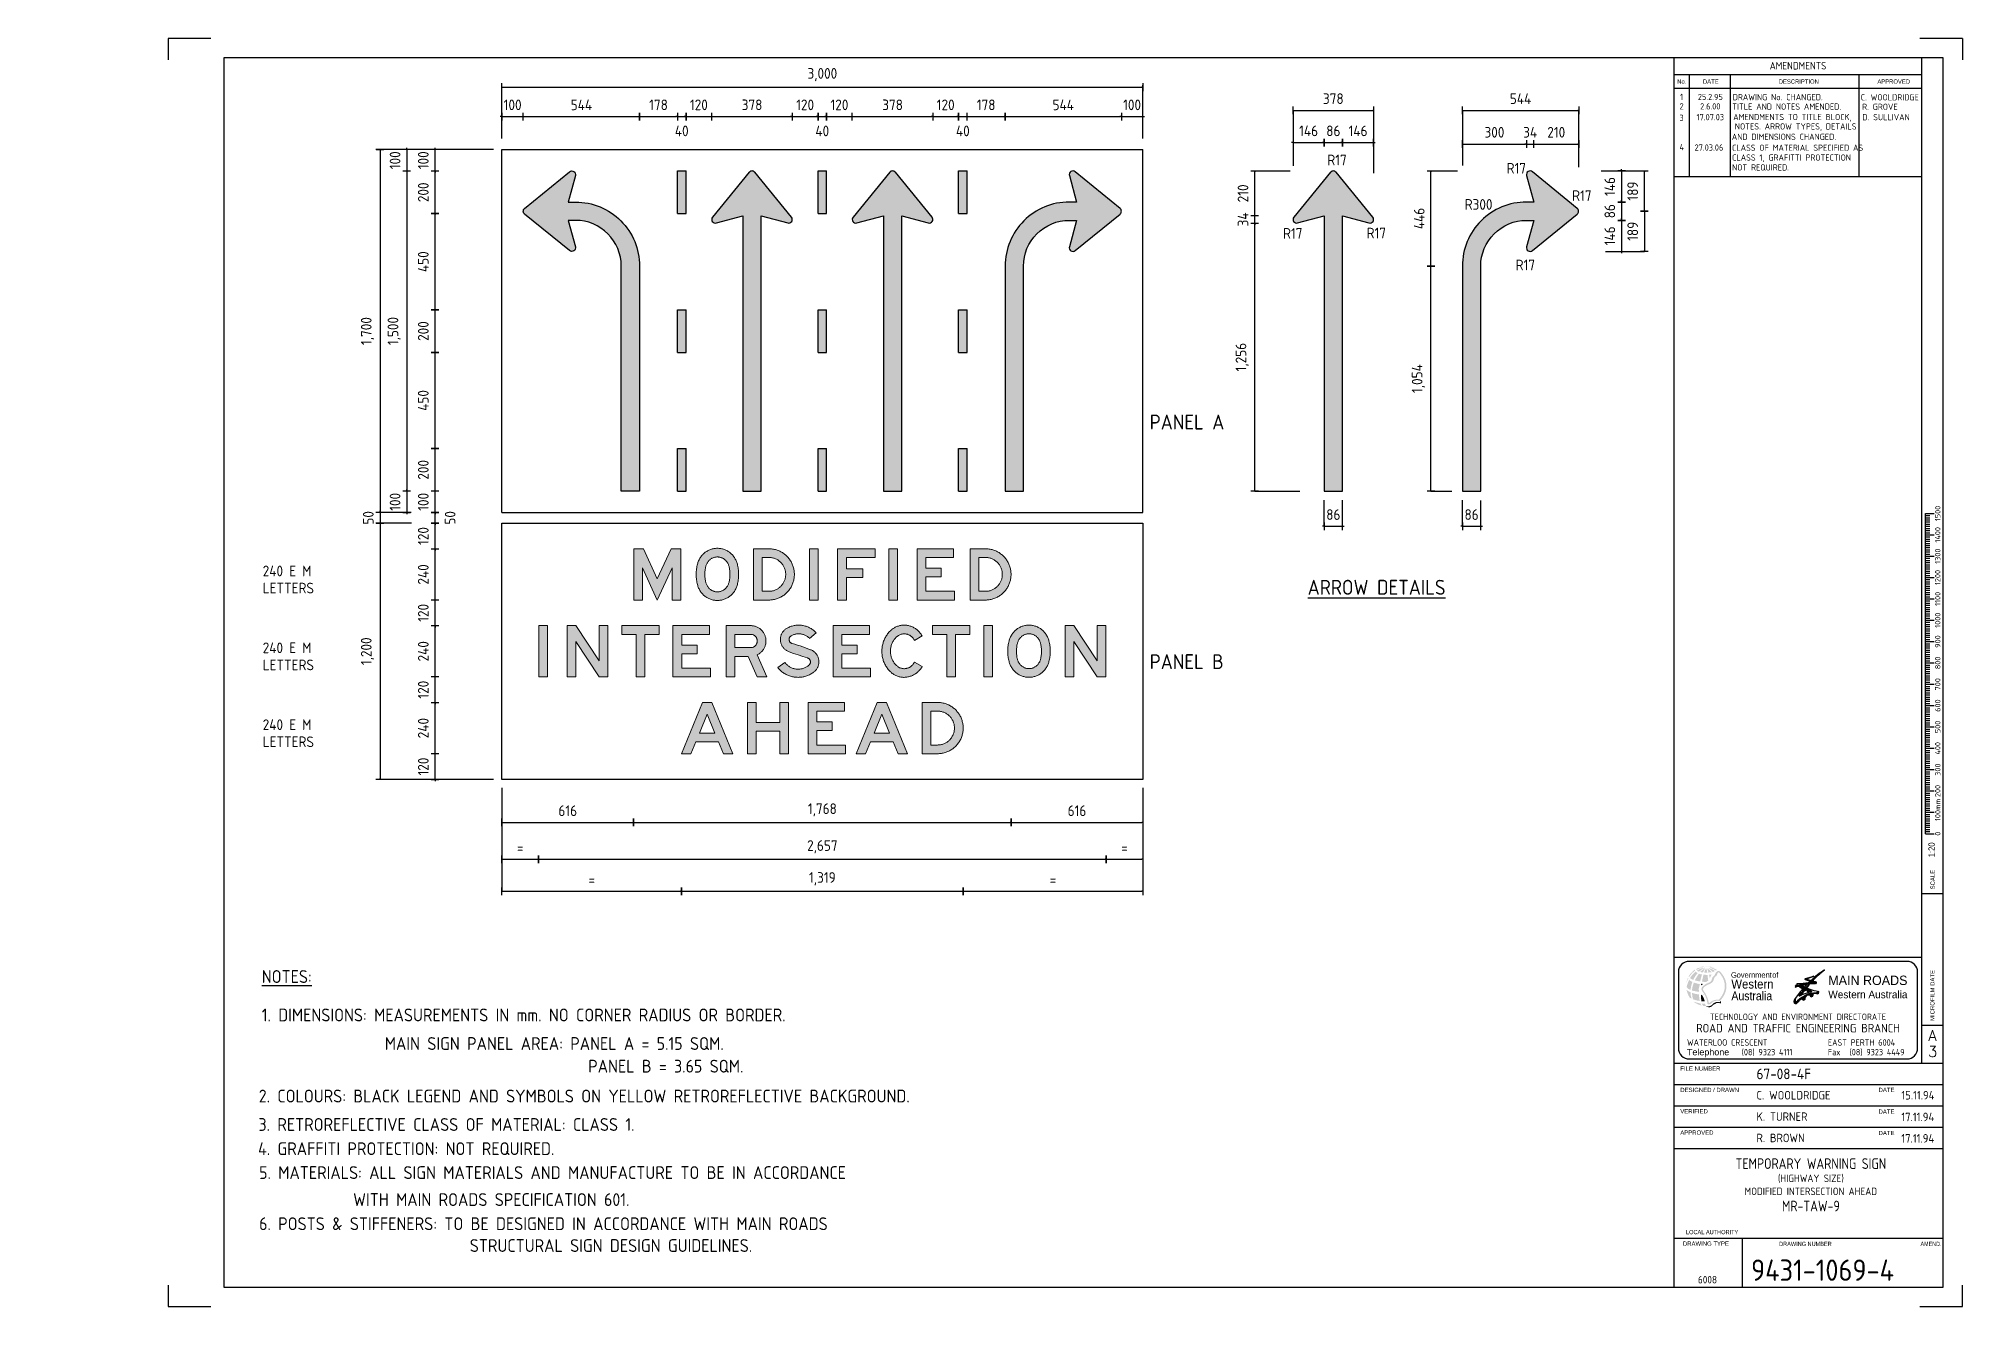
# Model space of a CAD drawing. Extents: x -30 to 420, y 0 to 297.
import ezdxf
from ezdxf.enums import TextEntityAlignment as Align

# ---------------------------------------------------------------- set-up
doc = ezdxf.new("R2010")
doc.units = 0
doc.header["$LTSCALE"] = 12
doc.header["$MEASUREMENT"] = 0
doc.layers.get('0').update_dxf_attribs({"linetype": 'CONTINUOUS'})
doc.layers.get('Defpoints').update_dxf_attribs({"linetype": 'CONTINUOUS'})
for name, color, linetype in [('COMMENTS', 4, 'CONTINUOUS'), ('L18', 4, 'CONTINUOUS'), ('L25', 1, 'CONTINUOUS'), ('L35', 3, 'CONTINUOUS'), ('T25', 1, 'CONTINUOUS'), ('T35', 3, 'CONTINUOUS'), ('TBLK18', 4, 'CONTINUOUS'), ('TBLK25', 1, 'CONTINUOUS'), ('TBLK35', 3, 'CONTINUOUS'), ('TBLK50', 7, 'CONTINUOUS')]:
    doc.layers.add(name, color=color, linetype=linetype)
doc.styles.add('HELV', font='helv.shx')
doc.styles.add('HELVL', font='helvl.shx')
doc.styles.add('ISO', font='iso')
doc.styles.add('ISO3098B', font='iso3098b')
doc.styles.add('ROMAND', font='romand')
doc.dimstyles.new('SIGNSDIM-20', dxfattribs={"dimtxt": 2.5, "dimasz": 0.2, "dimexe": 1.5, "dimexo": 2, "dimgap": 1.5, "dimtad": 1, "dimdec": 0, "dimlfac": 20, "dimrnd": 1, "dimdsep": 46, "dimlunit": 6, "dimtxsty": 'ISO', "dimblk": 'SGNDIM', "dimcen": 2.5, "dimse1": 1, "dimse2": 1, "dimadec": 0, "dimazin": 0, "dimtfac": 1, "dimtdec": 0, "dimtix": 1, "dimtmove": 0, "dimatfit": 3, "dimldrblk": 'SGNDIM', "dimfxl": 1, "dimtolj": 1, "dimtzin": 0, "dimarcsym": 0})

msp = doc.modelspace()

# ---------------------------------------------------------------- texts
at = {"layer": 'L25', "style": 'ISO'}
for s, p in [('1', (354.243, 282.591)), ('25.2.95', (360.967, 282.579)), ('DRAWING No. CHANGED.', (376.742, 282.529)), ('C. WOOLDRIDGE', (402.979, 282.486)), ('2', (354.243, 280.381)), ('17.07.03', (360.967, 277.84)), ('2.6.00', (360.967, 280.369)), ('TITLE AND NOTES AMENDED.', (378.853, 280.319)), ('AMENDMENTS TO TITLE BLOCK,', (380.182, 277.875)), ('R. GROVE', (400.674, 280.276)), ('D. SULLIVAN', (402.109, 277.839)), ('3', (354.243, 277.688)), ('NOTES. ARROW TYPES, DETAILS', (380.951, 275.669)), ('AND DIMENSIONS CHANGED.', (378.206, 273.249))]:
    msp.add_text(s, height=1.45, dxfattribs=at).set_placement(p, align=Align.CENTER)
at = {"layer": 'L25', "style": 'ISO3098B'}
for s, p in [('4', (353.767, 270.821)), ('27.03.06', (357.279, 270.73)), ('CLASS 1, GRAFITTI PROTECTION', (366.056, 268.384)), ('NOT REQUIRED.', (366.056, 266.068))]:
    msp.add_text(s, height=1.45, dxfattribs=at).set_placement(p)
at = {"layer": 'L25', "style": 'ISO3098B', "width": 0.95}
msp.add_text('CLASS OF MATERIAL SPECIFIED AS ', height=1.45, dxfattribs=at).set_placement((366.056, 270.685))
at = {"layer": 'L25', "char_height": 2.5, "attachment_point": 5, "style": 'ISO'}
for s, insert in [('\\A1;40', (120.195, 275.339)), ('\\A1;40', (153.095, 275.339)), ('\\A1;40', (185.995, 275.339)), ('{\\Fiso;R17}', (273.59, 268.536)), ('{\\Fiso;R17}', (315.555, 266.606)), ('{\\Fiso;R17}', (330.892, 260.189)), ('{\\Fiso;R300}', (306.726, 258.133)), ('{\\Fiso;R17}', (263.22, 251.344)), ('{\\Fiso;R17}', (282.782, 251.422)), ('{\\Fiso;R17}', (317.666, 243.945))]:
    msp.add_mtext(s, dxfattribs=dict(at, insert=insert))
at = {"layer": 'L25', "insert": (65.987, 184.722), "char_height": 2.5, "attachment_point": 5, "rotation": 90, "style": 'ISO'}
msp.add_mtext('\\A1;50', dxfattribs=at)
at = {"layer": 'T25', "color": 3, "style": 'ISO'}
for s, p in [('%%UNOTES:', (21.896, 75.786)), ('1. DIMENSIONS: MEASUREMENTS IN mm. NO CORNER RADIUS OR BORDER.', (21.896, 66.786)), ('MAIN SIGN PANEL AREA: PANEL A = 5.15 SQM.', (50.679, 60.1)), ('PANEL B = 3.65 SQM.', (98.301, 54.795)), ('2. COLOURS: BLACK LEGEND AND SYMBOLS ON YELLOW RETROREFLECTIVE BACKGROUND.', (21.193, 47.8)), ('3. RETROREFLECTIVE CLASS OF MATERIAL: CLASS 1.', (21.132, 41.137)), ('4. GRAFFITI PROTECTION: NOT REQUIRED.', (21.03, 35.474)), ('5. MATERIALS: ALL SIGN MATERIALS AND MANUFACTURE TO BE IN ACCORDANCE ', (21.272, 29.87)), ('               WITH MAIN ROADS SPECIFICATION 601.', (17.554, 23.547)), ('6. POSTS & STIFFENERS: TO BE DESIGNED IN ACCORDANCE WITH MAIN ROADS', (21.272, 17.894)), ('STRUCTURAL SIGN DESIGN GUIDELINES.', (70.578, 12.784))]:
    msp.add_text(s, height=3, dxfattribs=at).set_placement(p)
at = {"layer": 'T35', "style": 'ISO'}
for s, p in [('PANEL A', (229.73, 205.411)), ('%%UARROW DETAILS', (266.715, 166.71)), ('PANEL B', (229.734, 149.29))]:
    msp.add_text(s, height=3.5, dxfattribs=at).set_placement(p)
at = {"layer": 'TBLK18', "style": 'HELVL', "width": 0.9}
for s, p in [('No.', (354.287, 286.407)), ('DATE', (361.074, 286.407)), ('DESCRIPTION', (381.677, 286.407)), ('APPROVED', (403.89, 286.407))]:
    msp.add_text(s, height=1, dxfattribs=at).set_placement(p, align=Align.CENTER)
at = {"layer": 'TBLK25', "style": 'ISO'}
msp.add_text('AMENDMENTS', height=1.75, dxfattribs=at).set_placement((381.5, 289.727), align=Align.CENTER)

# ---------------------------------------------------------------- blocks, each defined once
blk = doc.blocks.new('BLK8DES')
at = {"layer": 'COMMENTS', "style": 'ISO'}
for s, p in [('240 E M', (0, 0)), ('LETTERS', (0, -4))]:
    blk.add_text(s, height=2.5, dxfattribs=at).set_placement(p)
blk = doc.blocks.new('BLK7DES')
at = {"layer": 'COMMENTS', "style": 'ISO'}
for s, p in [('240 E M', (0, 0)), ('LETTERS', (0, -4))]:
    blk.add_text(s, height=2.5, dxfattribs=at).set_placement(p)
blk = doc.blocks.new('BLK9DES')
at = {"layer": 'COMMENTS', "style": 'ISO'}
for s, p in [('240 E M', (0, 0)), ('LETTERS', (0, -4))]:
    blk.add_text(s, height=2.5, dxfattribs=at).set_placement(p)
blk = doc.blocks.new('A3BBLK')
at = {"layer": 'TBLK25'}
for p, q in [((10, 297), (0, 297)), ((0, 297), (0, 292)), ((420, 297), (410, 297)), ((420, 297), (420, 292)), ((0, 5), (0, 0)), ((420, 0), (420, 5)), ((0, 0), (10, 0)), ((410, 0), (420, 0))]:
    blk.add_line(p, q, dxfattribs=at)
at = {"layer": 'TBLK50'}
for p, q in [((415.5, 292.5), (13, 292.5)), ((13, 292.5), (13, 4.5)), ((352.5, 4.5), (352.5, 292.5)), ((415.5, 4.5), (415.5, 292.5)), ((13, 4.5), (415.5, 4.5))]:
    blk.add_line(p, q, dxfattribs=at)
blk = doc.blocks.new('mrwalogo')
at = {"layer": 'TBLK18'}
for p, q in [((-13.61, -8.12), (-13.61, -8.12)), ((-13.53, -8.06), (-13.54, -8.05)), ((-13.14, -7.2), (-13.52, -7.31)), ((-13, -7.8), (-13.5, -7.31)), ((-13.45, -8.01), (-13.49, -7.97)), ((-13.47, -7.38), (-13.38, -7.29)), ((-13.44, -8.01), (-12.67, -7.23)), ((-13.44, -7.88), (-12.8, -7.24)), ((-13.37, -7.96), (-13.44, -7.89)), ((-13.43, -7.47), (-13.23, -7.27)), ((-13.1, -7.84), (-13.42, -7.52)), ((-13.41, -7.58), (-13.09, -7.26)), ((-13.28, -7.92), (-13.41, -7.79)), ((-13.4, -7.71), (-12.94, -7.25)), ((-13.19, -7.88), (-13.4, -7.67)), ((-12.91, -7.77), (-13.38, -7.29)), ((-12.8, -7.74), (-13.27, -7.28)), ((-13.17, -7.87), (-12.54, -7.23)), ((-12.7, -7.71), (-13.15, -7.26)), ((-12.59, -7.69), (-13.03, -7.25)), ((-12.96, -7.78), (-12.41, -7.24)), ((-11.93, -6.54), (-12.92, -6.49)), ((-12.47, -7.68), (-12.9, -7.25)), ((-12.35, -7.66), (-12.78, -7.24)), ((-12.77, -7.73), (-12.28, -7.24)), ((-12.23, -7.66), (-12.65, -7.23)), ((-12.6, -7.7), (-12.16, -7.25)), ((-12.1, -7.66), (-12.52, -7.23)), ((-12.45, -7.67), (-12.05, -7.27)), ((-11.96, -7.67), (-12.39, -7.24)), ((-12.31, -7.66), (-11.93, -7.29)), ((-11.81, -7.68), (-12.25, -7.25)), ((-12.17, -7.66), (-11.83, -7.31)), ((-11.65, -7.71), (-12.1, -7.26)), ((-12.04, -7.66), (-11.72, -7.34)), ((-11.28, -7.95), (-11.94, -7.29)), ((-11.92, -7.67), (-11.62, -7.36)), ((-11.81, -7.69), (-11.52, -7.4)), ((-11.27, -7.83), (-11.78, -7.32)), ((-11.07, -6.44), (-11.72, -6.53)), ((-11.69, -7.7), (-11.42, -7.43)), ((-11.03, -7.94), (-11.6, -7.37)), ((-11.6, -7.75), (-11.32, -7.47)), ((-11.6, -7.88), (-11.23, -7.51)), ((-11.6, -8.01), (-11.14, -7.55)), ((-11.6, -8.14), (-11.05, -7.59)), ((-11.6, -7.72), (-11.6, -8.21)), ((-11.28, -8.08), (-11.6, -7.76)), ((-11.28, -8.21), (-11.6, -7.89)), ((-11.3, -8.32), (-11.6, -8.02)), ((-11.53, -8.23), (-11.6, -8.15)), ((-11.55, -8.22), (-11.28, -7.95)), ((-11.46, -8.26), (-11.28, -8.08)), ((-10.77, -8.07), (-11.4, -7.44)), ((-11.31, -7), (-11.39, -6.92)), ((-11.36, -6.98), (-11.22, -6.84)), ((-11.36, -8.29), (-11.28, -8.21)), ((-11.35, -6.98), (-10.45, -7.38)), ((-4.07, -5.94), (-11.33, -6.85)), ((-11.08, -7.1), (-11.33, -6.85)), ((-11.28, -8.33), (-11.28, -7.83)), ((-11.28, -8.33), (-10.93, -7.99)), ((-11.27, -7.02), (-11.07, -6.82)), ((-10.85, -7.2), (-11.21, -6.83)), ((-11.19, -7.86), (-10.97, -7.63)), ((-11.18, -7.06), (-10.92, -6.8)), ((-10.37, -8.33), (-11.17, -7.53)), ((-10.61, -7.3), (-11.1, -6.82)), ((-11.1, -7.9), (-10.88, -7.68)), ((-11.09, -7.1), (-10.77, -6.78)), ((-7.63, -6.02), (-11.07, -6.44)), ((-11.04, -7.94), (-10.7, -8.1)), ((-11.02, -7.95), (-10.79, -7.72)), ((-11, -7.14), (-10.62, -6.76)), ((-5.91, -10.11), (-10.99, -7.62)), ((-10.49, -7.3), (-10.98, -6.81)), ((-10.93, -7.99), (-10.7, -7.76)), ((-10.26, -8.32), (-10.91, -7.66)), ((-10.9, -7.18), (-10.47, -6.74)), ((-10.42, -7.24), (-10.86, -6.79)), ((-10.84, -8.03), (-10.62, -7.81)), ((-10.81, -7.22), (-10.32, -6.72)), ((-10.32, -7.21), (-10.75, -6.78)), ((-10.75, -8.08), (-10.53, -7.85)), ((-10.72, -7.26), (-10.17, -6.7)), ((-10.7, -8.15), (-10.44, -7.89)), ((-10.7, -8.28), (-10.35, -7.94)), ((-10.7, -8.41), (-10.26, -7.98)), ((-10.7, -8.54), (-10.17, -8.02)), ((-10.7, -8.1), (-10.7, -8.62)), ((-10.37, -8.47), (-10.7, -8.14)), ((-10.37, -8.6), (-10.7, -8.27)), ((-10.37, -8.73), (-10.7, -8.4)), ((-10.53, -8.7), (-10.7, -8.53)), ((-10.7, -8.62), (-10.37, -8.78)), ((-10, -8.44), (-10.66, -7.79)), ((-10.66, -8.64), (-10.37, -8.35)), ((-10.63, -7.3), (-10.02, -6.68)), ((-10.21, -7.18), (-10.63, -6.76)), ((-10.57, -8.68), (-10.37, -8.48)), ((-10.54, -7.34), (-10.49, -7.28)), ((-10.11, -7.15), (-10.51, -6.75)), ((-10.48, -8.72), (-10.37, -8.61)), ((-10.45, -7.25), (-9.87, -6.67)), ((-10.45, -7.38), (-9.41, -7.83)), ((-10.01, -7.12), (-10.4, -6.73)), ((-9.74, -8.57), (-10.4, -7.91)), ((-10.39, -8.77), (-10.37, -8.74)), ((-10.37, -8.26), (-9.13, -8.87)), ((-10.37, -8.78), (-10.37, -8.26)), ((-10.37, -8.78), (-10.02, -8.43)), ((-10.31, -8.29), (-10.09, -8.07)), ((-9.9, -7.1), (-10.28, -6.72)), ((-10.27, -7.19), (-9.72, -6.65)), ((-10.22, -8.33), (-10, -8.11)), ((-9.78, -7.08), (-10.16, -6.7)), ((-9.49, -8.69), (-10.14, -8.04)), ((-10.14, -8.38), (-9.91, -8.15)), ((-10.08, -7.14), (-9.57, -6.63)), ((-9.69, -7.04), (-10.05, -6.69)), ((-10.05, -8.42), (-9.82, -8.19)), ((-9.85, -8.53), (-9.99, -8.46)), ((-9.96, -8.46), (-9.73, -8.24)), ((-9.59, -7.02), (-9.93, -6.67)), ((-9.91, -7.1), (-9.42, -6.61)), ((-9.23, -8.82), (-9.89, -8.16)), ((-9.89, -9.7), (-9.17, -8.99)), ((-9.88, -7.09), (-9.88, -7.28)), ((-9.88, -7.2), (-9.78, -7.11)), ((-9.78, -7.22), (-9.88, -7.12)), ((-9.85, -7.28), (-9.88, -7.25)), ((-9.88, -7.28), (-9.78, -7.26)), ((-9.87, -8.51), (-9.64, -8.28)), ((-9.48, -6.99), (-9.81, -6.66)), ((-9.81, -7.26), (-9.78, -7.24)), ((-9.78, -7.26), (-9.78, -7.07)), ((-9.78, -8.55), (-9.56, -8.32)), ((-9.73, -7.05), (-9.27, -6.59)), ((-9.38, -6.97), (-9.7, -6.64)), ((-9.69, -8.59), (-9.47, -8.37)), ((-8.8, -9.12), (-9.63, -8.29)), ((-9.61, -8.64), (-9.38, -8.41)), ((-9.27, -6.94), (-9.58, -6.63)), ((-9.55, -7.01), (-9.12, -6.57)), ((-9.52, -8.68), (-9.29, -8.45)), ((-9.16, -6.92), (-9.46, -6.62)), ((-9.43, -8.72), (-9.2, -8.5)), ((-9.41, -7.83), (-9.27, -7.89)), ((-9.38, -6.97), (-8.97, -6.55)), ((-8.72, -9.07), (-9.37, -8.41)), ((-9.06, -6.89), (-9.35, -6.6)), ((-9.34, -8.76), (-9.12, -8.54)), ((-9.17, -9.14), (-9.31, -9.01)), ((-9.27, -7.89), (-8.6, -8.19)), ((-9.26, -6.98), (-8.82, -6.53)), ((-9.26, -6.94), (-9.26, -7.13)), ((-9.17, -7.04), (-9.26, -6.95)), ((-9.26, -7.11), (-9.17, -7.01)), ((-9.22, -7.12), (-9.26, -7.08)), ((-9.25, -8.81), (-9.03, -8.58)), ((-9.17, -9.01), (-9.25, -8.93)), ((-9.24, -8.92), (-9.17, -8.86)), ((-8.95, -6.87), (-9.23, -6.59)), ((-9.17, -8.88), (-9.19, -8.86)), ((-9.17, -7.11), (-9.17, -6.92)), ((-9.16, -8.85), (-8.94, -8.63)), ((-9.15, -4.24), (-9.02, -4.11)), ((-8.97, -4.49), (-9.15, -4.3)), ((-9.14, -4.36), (-8.96, -4.18)), ((-8.77, -4.55), (-9.13, -4.19)), ((-9.13, -8.94), (-8.85, -8.67)), ((-9.13, -9.07), (-8.76, -8.71)), ((-9.13, -9.21), (-8.67, -8.75)), ((-9.13, -9.34), (-8.59, -8.8)), ((-9.13, -8.87), (-9.13, -9.39)), ((-8.8, -9.25), (-9.13, -8.92)), ((-8.45, -9.2), (-9.12, -8.54)), ((-8.84, -6.85), (-9.11, -6.57)), ((-9.08, -4.44), (-8.93, -4.28)), ((-8.95, -4.24), (-9.06, -4.13)), ((-9.04, -6.89), (-8.67, -6.52)), ((-8.86, -4.06), (-9.03, -4.11)), ((-9.03, -4.47), (-6.67, -5.25)), ((-8.73, -6.82), (-9, -6.56)), ((-8.99, -4.48), (-8.85, -4.33)), ((-8.94, -4.12), (-8.97, -4.09)), ((-8.89, -4.51), (-8.75, -4.36)), ((-8.55, -6.88), (-8.88, -6.54)), ((-8.87, -4.06), (-5.04, -2.83)), ((-8.87, -4.06), (-8.87, -4.06)), ((-8.57, -4.62), (-8.87, -4.32)), ((-8.87, -6.85), (-8.52, -6.5)), ((-6.51, -5.11), (-8.86, -4.32)), ((-8.15, -9.37), (-8.86, -8.66)), ((-8.8, -4.54), (-8.65, -4.4)), ((-8.51, -6.78), (-8.76, -6.53)), ((-8.72, -4.02), (-8.72, -4.02)), ((-8.72, -9.07), (-8.5, -8.84)), ((-8.71, -6.82), (-8.37, -6.48)), ((-8.7, -4.58), (-8.55, -4.43)), ((-8.38, -4.68), (-8.67, -4.39)), ((-8.4, -6.76), (-8.65, -6.51)), ((-8.64, -6.88), (-8.55, -6.79)), ((-8.64, -6.81), (-8.64, -6.99)), ((-8.57, -6.98), (-8.64, -6.92)), ((-8.64, -9.11), (-8.41, -8.88)), ((-8.62, -6.99), (-8.55, -6.92)), ((-8.6, -4.61), (-8.45, -4.46)), ((-8.6, -8.19), (-8.38, -8.28)), ((-7.76, -9.63), (-8.6, -8.79)), ((-8.51, -8.23), (-8.58, -8.16)), ((-8.55, -6.79), (-8.22, -6.46)), ((-8.55, -6.98), (-8.55, -6.79)), ((-8.55, -9.15), (-8.32, -8.93)), ((-8.29, -6.74), (-8.53, -6.5)), ((-8.53, -8.22), (-7.44, -7.12)), ((-8.35, -8.25), (-8.52, -8.09)), ((-8.5, -4.64), (-8.35, -4.49)), ((-8.18, -4.75), (-8.47, -4.45)), ((-8.3, -8.18), (-8.46, -8.02)), ((-8.46, -9.2), (-8.23, -8.97)), ((-8.44, -8.26), (-8.05, -7.86)), ((-8.18, -6.72), (-8.41, -6.48)), ((-8.41, -7.96), (-6.99, -6.54)), ((-8.4, -4.68), (-8.25, -4.53)), ((-8.24, -8.1), (-8.39, -7.95)), ((-8.38, -6.76), (-8.07, -6.44)), ((-8.38, -8.28), (-7.27, -8.77)), ((-8.32, -4.21), (-8.37, -4.16)), ((-8.37, -6.75), (-8.16, -6.72)), ((-6.83, -10.43), (-8.35, -8.92)), ((-8.33, -4.21), (-8.18, -4.06)), ((-8.18, -8.03), (-8.33, -7.88)), ((-8.24, -4.17), (-8.3, -4.11)), ((-8.3, -4.71), (-8.16, -4.56)), ((-8.07, -6.7), (-8.3, -6.47)), ((-7.98, -4.82), (-8.28, -4.52)), ((-8.12, -7.96), (-8.27, -7.81)), ((-8.22, -6.73), (-7.92, -6.42)), ((-8.21, -4.74), (-8.06, -4.59)), ((-8.06, -7.89), (-8.21, -7.74)), ((-8.14, -4.13), (-8.2, -4.07)), ((-7.95, -6.68), (-8.18, -6.45)), ((-8, -7.81), (-8.15, -7.67)), ((-8.05, -4.09), (-8.11, -4.03)), ((-8.11, -4.77), (-7.96, -4.63)), ((-8.1, -4.11), (-7.97, -3.98)), ((-8.1, -4.11), (-7.97, -3.98)), ((-7.95, -7.74), (-8.09, -7.6)), ((-7.78, -4.88), (-8.08, -4.58)), ((-8.06, -6.7), (-7.77, -6.4)), ((-7.84, -6.66), (-8.06, -6.44)), ((-7.89, -7.67), (-8.02, -7.53)), ((-7.96, -4.05), (-8.01, -4)), ((-8.01, -4.81), (-7.86, -4.66)), ((-7.83, -7.6), (-7.96, -7.46)), ((-7.73, -6.64), (-7.95, -6.43)), ((-7.87, -4.01), (-7.92, -3.96)), ((-7.91, -4.84), (-7.76, -4.69)), ((-7.91, -6.67), (-7.62, -6.38)), ((-7.77, -7.52), (-7.9, -7.39)), ((-7.59, -4.95), (-7.89, -4.65)), ((-7.87, -4.01), (-7.75, -3.89)), ((-7.71, -7.45), (-7.84, -7.32)), ((-7.77, -3.97), (-7.83, -3.92)), ((-7.61, -6.63), (-7.83, -6.41)), ((-7.81, -4.87), (-7.66, -4.72)), ((-7.65, -7.38), (-7.77, -7.25)), ((-7.75, -6.65), (-7.47, -6.36)), ((-7.68, -3.93), (-7.73, -3.88)), ((-7.71, -4.91), (-7.56, -4.76)), ((-7.5, -6.61), (-7.71, -6.4)), ((-7.59, -7.31), (-7.71, -7.19)), ((-7.39, -5.02), (-7.69, -4.71)), ((-7.65, -3.92), (-7.54, -3.81)), ((-7.65, -3.92), (-7.54, -3.81)), ((-7.53, -7.24), (-7.65, -7.12)), ((-7.59, -3.9), (-7.64, -3.85)), ((-7.63, -6.02), (-7.44, -5.99)), ((-7.62, -4.94), (-7.47, -4.79)), ((-7.38, -6.59), (-7.6, -6.38)), ((-7.59, -6.62), (-7.32, -6.35)), ((-7.47, -7.16), (-7.59, -7.05)), ((-7.5, -3.86), (-7.54, -3.81)), ((-7.52, -4.97), (-7.37, -4.82)), ((-7.41, -7.09), (-7.52, -6.98)), ((-7.19, -5.08), (-7.49, -4.78)), ((-7.27, -6.58), (-7.48, -6.37)), ((-7.35, -7.02), (-7.46, -6.91)), ((-7.4, -3.82), (-7.45, -3.77)), ((-7.44, -5.99), (-6.49, -5.88)), ((-7.44, -6.6), (-7.17, -6.33)), ((-7.42, -3.83), (-7.32, -3.72)), ((-7.42, -5), (-7.27, -4.85)), ((-7.29, -6.95), (-7.4, -6.84)), ((-7.15, -6.56), (-7.36, -6.35)), ((-7.31, -3.78), (-7.35, -3.74)), ((-7.23, -6.88), (-7.34, -6.77)), ((-7.32, -5.04), (-7.17, -4.89)), ((-6.99, -5.15), (-7.3, -4.85)), ((-7.29, -6.58), (-7.02, -6.31)), ((-7.17, -6.81), (-7.27, -6.71)), ((-7.27, -8.77), (-5.88, -9.35)), ((-7.22, -3.74), (-7.26, -3.7)), ((-7.04, -6.55), (-7.25, -6.34)), ((-7.22, -5.07), (-7.07, -4.92)), ((-7.11, -6.74), (-7.21, -6.64)), ((-7.2, -3.73), (-7.11, -3.64)), ((-7.2, -3.73), (-7.11, -3.64)), ((-7.12, -3.7), (-7.16, -3.66)), ((-7.05, -6.67), (-7.15, -6.57)), ((-7.14, -6.56), (-6.87, -6.29)), ((-7.14, -6.56), (-6.94, -6.54)), ((-6.92, -6.54), (-7.13, -6.32)), ((-7.12, -5.1), (-6.97, -4.95)), ((-6.8, -5.21), (-7.1, -4.91)), ((-7.03, -3.66), (-7.07, -3.63)), ((-6.99, -6.6), (-7.04, -6.55)), ((-7.03, -5.14), (-6.87, -4.99)), ((-6.8, -6.52), (-7.01, -6.31)), ((-6.99, -6.54), (-6.72, -6.27)), ((-6.94, -3.63), (-6.98, -3.59)), ((-6.97, -3.64), (-6.89, -3.56)), ((-6.93, -5.17), (-6.78, -5.02)), ((-6.65, -5.23), (-6.9, -4.98)), ((-6.66, -6.53), (-6.9, -6.29)), ((-6.85, -3.59), (-6.88, -3.55)), ((-6.84, -6.53), (-6.57, -6.25)), ((-6.83, -5.2), (-6.68, -5.05)), ((-6.75, -3.55), (-6.79, -3.52)), ((-6.56, -6.5), (-6.78, -6.28)), ((-6.76, -6.57), (-6.42, -6.23)), ((-6.76, -6.52), (-6.76, -6.7)), ((-6.66, -6.66), (-6.76, -6.57)), ((-6.75, -6.7), (-6.76, -6.7)), ((-6.75, -3.55), (-6.67, -3.47)), ((-6.75, -3.55), (-6.67, -3.47)), ((-6.75, -6.7), (-6.66, -6.61)), ((-6.73, -5.24), (-6.58, -5.08)), ((-6.58, -5.17), (-6.71, -5.04)), ((-6.66, -3.51), (-6.69, -3.48)), ((-6.44, -6.49), (-6.66, -6.26)), ((-6.66, -6.69), (-6.66, -6.51)), ((-6.57, -3.47), (-6.6, -3.44)), ((-6.55, -6.5), (-6.27, -6.21)), ((-6.32, -6.47), (-6.55, -6.25)), ((-6.52, -3.45), (-6.46, -3.39)), ((-6.48, -3.43), (-6.5, -3.41)), ((-6.45, -5.87), (-5.89, -5.31)), ((-6.41, -5.87), (-6.44, -5.83)), ((-6.2, -6.46), (-6.43, -6.23)), ((-6.38, -3.39), (-6.41, -3.37)), ((-6.4, -6.48), (-6.12, -6.2)), ((-6.31, -5.83), (-6.38, -5.76)), ((-6.34, -5.86), (-5.24, -5.72)), ((-6.29, -3.36), (-6.31, -3.33)), ((-6.25, -5.76), (-6.31, -5.7)), ((-6.03, -6.5), (-6.31, -6.22)), ((-6.3, -3.36), (-6.24, -3.3)), ((-6.3, -3.36), (-6.24, -3.3)), ((-6.26, -6.47), (-5.96, -6.18)), ((-6.19, -5.69), (-6.25, -5.63)), ((-6.2, -3.32), (-6.22, -3.3)), ((-5.96, -6.45), (-6.2, -6.21)), ((-6.12, -5.62), (-6.18, -5.56)), ((-6.11, -3.28), (-6.13, -3.26)), ((-6.06, -5.56), (-6.12, -5.5)), ((-6.12, -6.47), (-5.81, -6.16)), ((-6.12, -6.46), (-6.12, -6.64)), ((-6.12, -6.6), (-6.03, -6.51)), ((-6.03, -6.63), (-6.12, -6.54)), ((-5.84, -6.44), (-6.08, -6.19)), ((-6.07, -3.27), (-6.03, -3.22)), ((-6, -5.49), (-6.05, -5.43)), ((-6.01, -3.24), (-6.03, -3.22)), ((-6.03, -6.64), (-6.03, -6.45)), ((-6.03, -6.64), (-6.03, -6.64)), ((-5.82, -5.53), (-5.99, -5.36)), ((-5.97, -6.45), (-5.66, -6.14)), ((-5.71, -6.43), (-5.96, -6.18)), ((-5.92, -3.2), (-5.94, -3.18)), ((-5.94, -5.49), (-5.79, -5.35)), ((-5.63, -5.59), (-5.92, -5.3)), ((-5.85, -3.17), (-5.81, -3.14)), ((-5.85, -3.17), (-5.81, -3.14)), ((-5.59, -6.42), (-5.85, -6.16)), ((-5.83, -3.16), (-5.84, -3.15)), ((-5.84, -5.52), (-5.69, -5.38)), ((-5.83, -6.44), (-5.51, -6.12)), ((-5.73, -3.12), (-5.75, -3.11)), ((-5.74, -5.56), (-5.59, -5.41)), ((-5.4, -6.48), (-5.73, -6.15)), ((-5.43, -5.66), (-5.72, -5.37)), ((-5.69, -6.43), (-5.36, -6.1)), ((-5.64, -3.09), (-5.65, -3.07)), ((-5.64, -5.07), (-4.08, -3.51)), ((-5.64, -5.59), (-5.49, -5.44)), ((-5.62, -3.08), (-5.6, -3.05)), ((-5.61, -5.08), (-4.04, -5.58)), ((-5.34, -6.41), (-5.61, -6.13)), ((-5.55, -3.05), (-5.56, -3.04)), ((-5.55, -6.42), (-5.21, -6.08)), ((-5.54, -5.62), (-5.4, -5.48)), ((-5.24, -5.72), (-5.53, -5.43)), ((-5.21, -6.41), (-5.5, -6.12)), ((-5.49, -6.49), (-5.06, -6.06)), ((-5.49, -6.42), (-5.49, -6.6)), ((-5.41, -6.6), (-5.49, -6.52)), ((-5.47, -6.6), (-5.4, -6.53)), ((-5.46, -3.01), (-5.46, -3)), ((-5.44, -5.66), (-5.3, -5.51)), ((-5.4, -2.98), (-5.38, -2.97)), ((-5.4, -2.98), (-5.38, -2.97)), ((-5.4, -6.6), (-5.4, -6.41)), ((-5.08, -6.4), (-5.38, -6.1)), ((-5.36, -2.97), (-5.37, -2.96)), ((-5.35, -5.69), (-5.2, -5.54)), ((-5.12, -5.71), (-5.33, -5.5)), ((-5.27, -2.93), (-5.28, -2.93)), ((-5.28, -6.41), (-4.91, -6.04)), ((-4.96, -6.4), (-5.26, -6.09)), ((-5.25, -5.72), (-5.1, -5.57)), ((-5.18, -2.89), (-5.18, -2.89)), ((-5.17, -2.89), (-5.17, -2.89)), ((-4.76, -6.46), (-5.15, -6.07)), ((-5.14, -6.4), (-4.76, -6.03)), ((-5, -5.69), (-5.13, -5.56)), ((-5.1, -5.7), (-5, -5.61)), ((-5.09, -2.85), (-5.09, -2.85)), ((-4.7, -6.39), (-5.03, -6.06)), ((-5.01, -6.4), (-4.61, -6.01)), ((-4.57, -6.39), (-4.91, -6.04)), ((-4.87, -6.4), (-4.46, -5.99)), ((-4.86, -6.4), (-4.86, -6.58)), ((-4.86, -6.51), (-4.76, -6.42)), ((-4.77, -6.58), (-4.86, -6.5)), ((-4.44, -6.39), (-4.8, -6.03)), ((-4.79, -6.58), (-4.76, -6.55)), ((-4.76, -6.58), (-4.76, -6.39)), ((-4.74, -6.39), (-4.31, -5.97)), ((-4.31, -6.39), (-4.68, -6.02)), ((-4.6, -6.39), (-4.16, -5.95)), ((-4.17, -6.39), (-4.56, -6)), ((-4.47, -6.39), (-3.99, -5.9)), ((-4.06, -6.38), (-4.45, -5.99)), ((-4.34, -6.39), (-3.78, -5.83)), ((-3.96, -6.34), (-4.33, -5.97)), ((-4.21, -6.39), (-3.75, -5.94)), ((-3.89, -6.28), (-4.21, -5.96)), ((-3.83, -6.21), (-4.1, -5.94)), ((-4.07, -6.38), (-3.77, -6.08)), ((-3.78, -6.13), (-4, -5.91)), ((-3.97, -5.62), (-3.96, -5.61)), ((-3.95, -5.86), (-3.82, -5.74)), ((-3.76, -6.02), (-3.93, -5.84)), ((-3.92, -5.7), (-3.88, -5.67)), ((-3.76, -5.88), (-3.91, -5.73)), ((-2.67, -2.22), (-2.56, -2.11)), ((-1.71, -1.4), (-1.6, -1.29)), ((-0.93, -0.75), (-0.86, -0.68)), ((-0.25, -0.19), (-0.23, -0.17)), ((-14.28, -15.01), (-13.72, -14.45)), ((-13.55, -15.79), (-14.28, -15.06)), ((-14.27, -14.87), (-13.75, -14.36)), ((-14.27, -15.14), (-13.67, -14.54)), ((-13.43, -15.78), (-14.27, -14.94)), ((-13.7, -15.77), (-14.27, -15.2)), ((-14.26, -15.26), (-13.61, -14.61)), ((-13.32, -15.76), (-14.26, -14.82)), ((-14.25, -14.72), (-13.78, -14.25)), ((-13.21, -15.73), (-14.25, -14.7)), ((-13.12, -15.7), (-14.23, -14.59)), ((-14.22, -14.57), (-13.8, -14.14)), ((-14.22, -15.35), (-13.53, -14.66)), ((-13.03, -15.65), (-14.2, -14.48)), ((-13.89, -15.71), (-14.2, -15.4)), ((-14.18, -14.39), (-13.81, -14.02)), ((-14.18, -15.44), (-13.45, -14.71)), ((-12.95, -15.6), (-14.17, -14.38)), ((-12.87, -15.55), (-14.14, -14.28)), ((-14.13, -15.52), (-13.35, -14.74)), ((-14.11, -14.19), (-13.8, -13.88)), ((-12.8, -15.48), (-14.11, -14.18)), ((-13.72, -14.44), (-14.07, -14.09)), ((-14.06, -15.59), (-13.25, -14.77)), ((-13.78, -14.25), (-14.03, -14)), ((-14.01, -13.96), (-13.77, -13.72)), ((-13.99, -15.65), (-13.12, -14.78)), ((-13.8, -14.09), (-13.98, -13.91)), ((-13.8, -13.96), (-13.94, -13.83)), ((-13.91, -15.7), (-12.98, -14.76)), ((-13.79, -13.84), (-13.89, -13.75)), ((-13.77, -13.73), (-13.83, -13.67)), ((-13.82, -15.74), (-12.77, -14.69)), ((-13.8, -13.62), (-13.7, -13.51)), ((-13.74, -13.63), (-13.78, -13.59)), ((-13.72, -15.77), (-11.33, -13.38)), ((-13.71, -13.53), (-13.72, -13.52)), ((-13.6, -15.78), (-10.78, -12.96)), ((-13.47, -15.78), (-10.36, -12.68)), ((-12.74, -15.42), (-13.45, -14.71)), ((-13.32, -15.76), (-10.01, -12.45)), ((-12.68, -15.34), (-13.26, -14.77)), ((-13.13, -15.7), (-12.28, -14.86)), ((-12.63, -15.27), (-13.12, -14.78)), ((-12.57, -15.2), (-13, -14.77)), ((-12.51, -15.12), (-12.89, -14.74)), ((-12.45, -15.05), (-12.8, -14.7)), ((-12.39, -14.98), (-12.71, -14.66)), ((-12.33, -14.91), (-12.64, -14.6)), ((-12.27, -14.84), (-12.57, -14.54)), ((-12.21, -14.77), (-12.51, -14.47)), ((-12.14, -14.7), (-12.44, -14.4)), ((-12.08, -14.63), (-12.38, -14.34)), ((-12.02, -14.56), (-12.31, -14.27)), ((-11.95, -14.5), (-12.25, -14.2)), ((-11.89, -14.43), (-12.18, -14.14)), ((-11.83, -14.36), (-12.12, -14.07)), ((-11.76, -14.3), (-12.05, -14.01)), ((-11.69, -14.23), (-11.98, -13.95)), ((-11.63, -14.17), (-11.91, -13.88)), ((-11.77, -12.32), (-11.85, -12.24)), ((-11.56, -14.1), (-11.84, -13.82)), ((-11.83, -12.3), (-10.02, -10.5)), ((-11.68, -12.28), (-11.8, -12.16)), ((-11.49, -14.04), (-11.78, -13.76)), ((-11.75, -12.09), (-9.71, -10.05)), ((-11.6, -12.23), (-11.74, -12.08)), ((-11.42, -13.98), (-11.71, -13.7)), ((-11.51, -12.19), (-11.69, -12.01)), ((-11.66, -12.26), (-10.31, -10.92)), ((-11.36, -13.91), (-11.64, -13.63)), ((-11.42, -12.14), (-11.63, -11.93)), ((-11.34, -12.1), (-11.57, -11.86)), ((-11.29, -13.85), (-11.57, -13.57)), ((-11.25, -12.05), (-11.52, -11.78)), ((-11.22, -13.79), (-11.49, -13.51)), ((-11.16, -12.01), (-11.46, -11.71)), ((-11.15, -13.73), (-11.42, -13.45)), ((-11.07, -11.96), (-11.41, -11.63)), ((-11.38, -12.12), (-10.59, -11.32)), ((-11.35, -11.56), (-9.36, -9.57)), ((-10.99, -11.92), (-11.35, -11.56)), ((-11.07, -13.67), (-11.35, -13.39)), ((-10.9, -11.88), (-11.29, -11.48)), ((-10.99, -13.63), (-11.28, -13.34)), ((-10.81, -11.84), (-11.23, -11.41)), ((-11.2, -13.77), (-9.7, -12.27)), ((-10.89, -13.59), (-11.2, -13.28)), ((-10.72, -11.79), (-11.18, -11.33)), ((-10.78, -13.57), (-11.13, -13.22)), ((-10.63, -11.75), (-11.12, -11.26)), ((-11.12, -11.99), (-10.73, -11.6)), ((-10.72, -11.53), (-11.06, -11.19)), ((-10.65, -13.57), (-11.06, -13.16)), ((-10.67, -11.45), (-11.01, -11.11)), ((-10.49, -13.6), (-10.98, -13.11)), ((-10.62, -11.37), (-10.95, -11.04)), ((-10.92, -11), (-9.17, -9.25)), ((-9.83, -14.13), (-10.91, -13.05)), ((-10.57, -11.29), (-10.89, -10.96)), ((-10.89, -13.59), (-9.41, -12.12)), ((-10.86, -11.86), (-10.68, -11.68)), ((-10.51, -11.21), (-10.83, -10.89)), ((-9.74, -14.09), (-10.83, -13)), ((-10.46, -11.13), (-10.78, -10.82)), ((-9.65, -14.05), (-10.75, -12.94)), ((-10.73, -13.57), (-9.14, -11.98)), ((-10.41, -11.06), (-10.72, -10.74)), ((-9.56, -14.01), (-10.68, -12.89)), ((-10.35, -10.98), (-10.66, -10.67)), ((-10.61, -11.74), (-10.59, -11.72)), ((-10.3, -10.9), (-10.6, -10.6)), ((-10.6, -13.57), (-8.89, -11.86)), ((-9.47, -13.97), (-10.6, -12.83)), ((-10.25, -10.82), (-10.55, -10.52)), ((-10.54, -11.71), (-10.54, -11.71)), ((-9.37, -13.93), (-10.52, -12.78)), ((-10.5, -13.6), (-8.65, -11.75)), ((-10.19, -10.74), (-10.49, -10.45)), ((-10.44, -10.39), (-9.17, -9.12)), ((-9.28, -13.89), (-10.44, -12.73)), ((-10.14, -10.67), (-10.43, -10.38)), ((-10.4, -13.63), (-8.42, -11.65)), ((-10.09, -10.59), (-10.37, -10.3)), ((-9.26, -13.78), (-10.36, -12.68)), ((-10.32, -13.68), (-8.2, -11.57)), ((-10.03, -10.51), (-10.31, -10.23)), ((-9.26, -13.65), (-10.28, -12.62)), ((-9.98, -10.43), (-10.25, -10.16)), ((-10.24, -13.74), (-7.99, -11.49)), ((-9.92, -10.36), (-10.2, -10.08)), ((-9.25, -13.52), (-10.2, -12.57)), ((-10.18, -13.8), (-8.84, -12.47)), ((-9.87, -10.28), (-10.14, -10.01)), ((-9.24, -13.41), (-10.12, -12.52)), ((-10.12, -13.88), (-9.05, -12.81)), ((-9.82, -10.2), (-10.08, -9.94)), ((-10.07, -13.96), (-9.14, -13.03)), ((-9.22, -13.3), (-10.04, -12.47)), ((-10.04, -14.05), (-9.2, -13.22)), ((-9.92, -14.17), (-10.04, -14.05)), ((-9.76, -10.13), (-10.02, -9.87)), ((-10.01, -14.16), (-9.23, -13.38)), ((-10.01, -14.2), (-9.26, -13.87)), ((-9.71, -10.05), (-9.96, -9.79)), ((-9.19, -13.19), (-9.96, -12.42)), ((-9.65, -9.97), (-9.9, -9.72)), ((-9.16, -13.09), (-9.88, -12.37)), ((-9.86, -14.14), (-9.25, -13.53)), ((-9.6, -9.9), (-9.84, -9.65)), ((-9.13, -12.99), (-9.79, -12.33)), ((-9.54, -9.82), (-9.78, -9.58)), ((-9.49, -9.74), (-9.72, -9.51)), ((-9.09, -12.9), (-9.71, -12.28)), ((-9.43, -9.67), (-9.66, -9.43)), ((-9.05, -12.81), (-9.62, -12.23)), ((-9.62, -14.03), (-9.26, -13.67)), ((-9.38, -9.59), (-9.61, -9.36)), ((-9.32, -9.52), (-9.55, -9.29)), ((-9, -12.72), (-9.54, -12.19)), ((-9.26, -9.44), (-9.49, -9.22)), ((-8.96, -12.64), (-9.45, -12.14)), ((-9.21, -9.37), (-9.43, -9.15)), ((-9.39, -13.93), (-9.26, -13.8)), ((-9.17, -9.27), (-9.37, -9.08)), ((-8.91, -12.56), (-9.37, -12.09)), ((-8.85, -12.48), (-9.28, -12.05)), ((-8.79, -12.41), (-9.19, -12.01)), ((-8.8, -9.38), (-9.13, -9.05)), ((-8.8, -9.51), (-9.13, -9.19)), ((-8.99, -9.45), (-9.13, -9.32)), ((-9.13, -9.39), (-8.8, -9.55)), ((-8.73, -12.34), (-9.11, -11.96)), ((-9.07, -9.41), (-8.8, -9.14)), ((-8.67, -12.27), (-9.02, -11.92)), ((-8.98, -9.46), (-8.8, -9.27)), ((-8.6, -12.2), (-8.93, -11.88)), ((-8.89, -9.5), (-8.8, -9.41)), ((-8.54, -12.14), (-8.84, -11.84)), ((-8.81, -9.54), (-8.8, -9.54)), ((-8.8, -9.03), (-8.54, -9.16)), ((-8.8, -9.55), (-8.8, -9.03)), ((-8.8, -9.55), (-8.46, -9.2)), ((-8.46, -12.08), (-8.75, -11.79)), ((-8.39, -12.02), (-8.66, -11.75)), ((-8.31, -11.97), (-8.57, -11.71)), ((-8.23, -11.92), (-8.47, -11.68)), ((-8.43, -12.05), (-7.79, -11.41)), ((-8.38, -9.24), (-8.15, -9.01)), ((-8.14, -11.87), (-8.38, -11.64)), ((-8.29, -9.29), (-8.06, -9.06)), ((-8.06, -11.83), (-8.29, -11.6)), ((-8.21, -9.34), (-7.97, -9.1)), ((-7.97, -11.79), (-8.19, -11.56)), ((-8.13, -9.39), (-7.88, -9.14)), ((-7.87, -11.75), (-8.1, -11.53)), ((-6.72, -10.41), (-8.09, -9.04)), ((-8.09, -9.48), (-7.79, -9.19)), ((-8.09, -9.62), (-7.7, -9.23)), ((-8.09, -9.75), (-7.62, -9.27)), ((-8.09, -9.88), (-7.53, -9.31)), ((-8.09, -9.41), (-8.09, -9.97)), ((-7.77, -9.76), (-8.09, -9.43)), ((-7.77, -9.89), (-8.09, -9.56)), ((-7.77, -10.02), (-8.09, -9.7)), ((-7.77, -10.15), (-8.09, -9.83)), ((-8.06, -9.98), (-8.09, -9.96)), ((-8.09, -11.85), (-7.59, -11.35)), ((-8.07, -9.98), (-7.77, -9.68)), ((-7.78, -11.72), (-8, -11.49)), ((-7.99, -10.04), (-7.77, -9.82)), ((-7.95, -11.78), (-7.78, -11.72)), ((-7.91, -10.09), (-7.77, -9.95)), ((-7.68, -11.68), (-7.91, -11.45)), ((-7.86, -11.75), (-7.4, -11.28)), ((-7.84, -10.15), (-7.77, -10.08)), ((-6.62, -10.38), (-7.83, -9.17)), ((-7.58, -11.65), (-7.81, -11.42)), ((-7.77, -10.21), (-7.77, -9.63)), ((-7.77, -10.21), (-7.44, -9.88)), ((-7.73, -9.65), (-7.44, -9.36)), ((-7.47, -11.63), (-7.71, -11.39)), ((-7.66, -9.71), (-7.35, -9.4)), ((-7.65, -11.67), (-7.21, -11.23)), ((-7.34, -11.62), (-7.61, -11.35)), ((-6.51, -10.36), (-7.58, -9.29)), ((-7.58, -9.76), (-7.26, -9.44)), ((-7.21, -11.63), (-7.52, -11.32)), ((-7.51, -9.82), (-7.18, -9.49)), ((-7.49, -11.64), (-7.03, -11.18)), ((-7.44, -9.88), (-7.09, -9.53)), ((-7.05, -11.66), (-7.42, -11.29)), ((-7.36, -9.94), (-7, -9.57)), ((-7.34, -11.62), (-6.85, -11.13)), ((-6.4, -10.33), (-7.32, -9.42)), ((-6.85, -11.72), (-7.31, -11.26)), ((-7.29, -10), (-6.91, -9.62)), ((-7.22, -10.06), (-6.82, -9.66)), ((-7.22, -11.63), (-6.67, -11.09)), ((-6, -12.44), (-7.21, -11.23)), ((-7.15, -10.12), (-6.73, -9.7)), ((-5.91, -12.4), (-7.11, -11.2)), ((-7.1, -11.65), (-6.5, -11.05)), ((-7.09, -10.19), (-6.65, -9.75)), ((-6.29, -10.31), (-7.06, -9.54)), ((-7.02, -10.25), (-6.56, -9.79)), ((-5.82, -12.36), (-7.01, -11.17)), ((-7, -11.67), (-6.34, -11.01)), ((-6.95, -10.32), (-6.47, -9.83)), ((-6.9, -11.7), (-6.17, -10.98)), ((-5.73, -12.32), (-6.9, -11.14)), ((-6.89, -10.38), (-6.38, -9.88)), ((-6.18, -10.29), (-6.81, -9.67)), ((-6.81, -11.74), (-6.01, -10.95)), ((-6.8, -10.43), (-6.29, -9.92)), ((-5.64, -12.28), (-6.8, -11.12)), ((-6.72, -11.79), (-5.85, -10.92)), ((-5.55, -12.24), (-6.69, -11.09)), ((-6.64, -11.84), (-5.7, -10.9)), ((-6.63, -10.39), (-6.21, -9.96)), ((-5.51, -12.14), (-6.59, -11.07)), ((-6.57, -11.9), (-5.54, -10.87)), ((-6.08, -10.27), (-6.55, -9.79)), ((-6.5, -11.96), (-5.39, -10.85)), ((-5.51, -12.01), (-6.48, -11.04)), ((-6.46, -10.35), (-6.12, -10)), ((-6.44, -12.03), (-5.24, -10.84)), ((-6.38, -12.11), (-5.09, -10.82)), ((-5.51, -11.88), (-6.37, -11.02)), ((-6.33, -12.19), (-4.95, -10.81)), ((-5.97, -10.25), (-6.29, -9.92)), ((-6.29, -10.31), (-6.03, -10.05)), ((-6.28, -12.27), (-4.81, -10.8)), ((-5.5, -11.77), (-6.26, -11)), ((-6.09, -12.48), (-6.26, -12.31)), ((-6.24, -12.36), (-5.43, -11.55)), ((-6.21, -12.46), (-5.49, -11.74)), ((-6.19, -12.52), (-5.51, -12.23)), ((-6.18, -12.52), (-6.19, -12.51)), ((-5.47, -11.66), (-6.16, -10.97)), ((-6.13, -10.28), (-5.94, -10.09)), ((-6.1, -12.49), (-5.51, -11.89)), ((-5.88, -10.2), (-6.04, -10.04)), ((-5.43, -11.56), (-6.04, -10.95)), ((-5.96, -10.25), (-5.87, -10.15)), ((-5.39, -11.48), (-5.93, -10.93)), ((-5.87, -12.38), (-5.51, -12.02)), ((-5.34, -11.4), (-5.82, -10.92)), ((-5.28, -11.32), (-5.71, -10.9)), ((-5.63, -12.28), (-5.51, -12.16)), ((-5.22, -11.26), (-5.59, -10.88)), ((-5.51, -12.23), (-5.51, -11.93)), ((-5.15, -11.2), (-5.48, -10.86)), ((-5.07, -11.14), (-5.36, -10.85)), ((-4.98, -11.1), (-5.24, -10.84)), ((-4.89, -11.06), (-5.12, -10.82)), ((-5.04, -9.61), (-3.97, -9.84)), ((-4.79, -11.03), (-5.01, -10.81)), ((-4.97, -11.09), (-4.67, -10.79)), ((-4.68, -11.01), (-4.88, -10.8)), ((-4.77, -11.02), (-4.53, -10.78)), ((-4.55, -11), (-4.76, -10.79)), ((-4.42, -11), (-4.64, -10.78)), ((-4.62, -11.01), (-4.39, -10.77)), ((-4.29, -11), (-4.51, -10.78)), ((-4.49, -11), (-4.25, -10.77)), ((-4.15, -11.01), (-4.39, -10.77)), ((-4.36, -11), (-4.12, -10.76)), ((-4.01, -11.02), (-4.26, -10.77)), ((-4.23, -11), (-3.99, -10.76)), ((-3.87, -11.03), (-4.13, -10.76)), ((-4.1, -11.01), (-3.86, -10.76)), ((-3.72, -11.05), (-4, -10.76)), ((-3.98, -11.02), (-3.73, -10.76)), ((-3.97, -9.84), (-2.66, -10.05)), ((-3.56, -11.07), (-3.87, -10.76)), ((-3.86, -11.03), (-3.6, -10.77)), ((-3.4, -11.1), (-3.74, -10.76)), ((-3.74, -11.04), (-3.49, -10.79)), ((-3.63, -11.06), (-3.42, -10.85)), ((-3.24, -11.13), (-3.61, -10.77)), ((-2.66, -10.05), (-3.53, -10.77)), ((-3.53, -10.77), (-2.91, -11.22)), ((-3.52, -11.08), (-3.34, -10.91)), ((-3.4, -11.1), (-3.27, -10.96)), ((-3.06, -11.18), (-3.32, -10.92)), ((-3.3, -11.12), (-3.19, -11.02)), ((-3.19, -11.15), (-3.11, -11.07)), ((-3.08, -11.17), (-3.04, -11.13)), ((-2.98, -11.2), (-2.96, -11.18))]:
    blk.add_line(p, q, dxfattribs=at)
for points in [[(-10.53, -11.71, 0.016763), (-11.75, -12.31, -0.801535), (-11.84, -12.21, -0.016783), (-9.17, -8.85), (-9.17, -9.32, 0.014021), (-10.71, -11.5, 0.753514)], [(-6.33, -5.86), (-6.49, -5.88, -0.003144), (-5.93, -5.3), (-5.01, -5.61, -1.035463), (-5.02, -5.69), (-5.25, -5.72), (-5.99, -5.48, 0.002708)], [(0, 0, 0.029777), (-5.68, -5.05), (-5.61, -5.08, -0.039795)]]:
    blk.add_lwpolyline(points, format="xyb", close=True, dxfattribs=at)
blk.add_lwpolyline([(-8.24, -4.24), (-8.34, -4.21, -0.656152), (-8.35, -4.13), (-5.04, -2.83), (-8.24, -4.17, 0.705507), (-8.24, -4.24, 0.705507)], format="xyb", dxfattribs=at)
blk.add_lwpolyline([(-8.24, -4.24), (-6.26, -4.87)], dxfattribs=at)
for centre, radius, start, end in [((-14, -7.66), 0.6, 304.53305, 36.34065), ((-12.18, -10.12), 2.46, 76.56484, 127.1666), ((26.92, -41.04), 49.08, 138.51765, 145.77987), ((-12.4, -15.28), 8.05, 91.30593, 97.98812), ((-13.32, -6.54), 0.682, 285.31472, 293.87676), ((-13.32, -6.54), 0.682, 293.87676, 310.15772), ((-13.01, -6.74), 0.268, 6.2219, 70.3805), ((-13.03, -7.05), 0.576, 78.68931, 79.07431), ((-13.19, -6.69), 0.483, 310.15772, 329.06421), ((-13.06, -6.77), 0.335, 329.06421, 353.4443), ((-12.91, -6.78), 0.184, 353.4443, 23.87676), ((-12.53, -10.45), 3.22, 61.53496, 92.64164), ((-11.87, -5.38), 1.16, 267.17158, 277.36449), ((-12.18, -10.12), 2, 63.31376, 73.36168), ((-11.32, -6.92), 0.0696, 97.14962, 246.34266), ((-12.18, -10.12), 2.46, 62.41286, 68.63092), ((-10.42, -7.31), 0.0696, 106.16188, 246.34266), ((-4.43, -28), 21.61, 104.606, 106.16188), ((-4.43, -28), 21.61, 102.92205, 104.35176), ((26.92, -41.04), 49.08, 135.62967, 137.51746), ((-4.43, -28), 21.42, 102.78128, 103.03601), ((-4.43, -28), 21.61, 101.23822, 102.66962), ((-8.97, -4.29), 0.186, 107.77407, 251.63394), ((-8.82, -4.19), 0.139, 107.77407, 251.63394), ((-4.43, -28), 21.42, 101.08378, 101.33691), ((39.56, -50.19), 63.9, 136.94488, 138.90597), ((-4.43, -28), 21.61, 100.52426, 100.98736), ((29.03, -37.75), 47.62, 139.04632, 141.77168), ((-4.43, -28), 21.61, 97.20476, 99.9556), ((26.92, -41.04), 49.08, 133.19325, 134.43748), ((-4.43, -28), 21.61, 96.18741, 96.66864), ((-4.43, -28), 21.42, 95.99154, 96.24126), ((26.92, -41.04), 49.08, 132.93604, 133.19325), ((-4.43, -28), 21.61, 94.50404, 95.93987), ((26.92, -41.04), 49.08, 123.26552, 132.53213), ((-4.43, -28), 21.42, 94.29413, 94.54316), ((-4.43, -28), 21.61, 92.82077, 94.25716), ((-4.43, -28), 21.42, 92.59667, 92.84524), ((-4.43, -28), 21.61, 91.13761, 92.57434), ((-4.43, -28), 21.42, 90.89914, 91.14747), ((-4.43, -28), 21.61, 89.33147, 90.89141), ((-4.17, -5.97), 0.418, 269.33147, 72.31017), ((-4.1, -5.75), 0.186, 277.12213, 73.46014), ((-11.79, -15.08), 2.49, 140.94136, 180.20061), ((-13.58, -15.09), 0.696, 180.20061, 263.25087), ((-12.65, -14), 1.16, 145.6575, 202.08244), ((-14.62, -12.78), 1.16, 320.94136, 325.77987), ((-13.29, -14.27), 0.464, 202.08244, 237.30847), ((-12.58, -13.98), 1.23, 203.5966, 205.57743), ((-13.54, -14.74), 1.04, 263.25087, 321.65207), ((-13.13, -14.01), 0.766, 237.30847, 317.17288), ((-3.72, -22.33), 11.36, 130.84394, 142.34414), ((-3.93, -22.54), 11.78, 88.04102, 137.17288), ((-10.8, -14.61), 0.891, 27.24865, 133.73654), ((-10.7, -14.26), 0.696, 4.88042, 130.84394), ((-2.12, -30.12), 20.24, 103.47426, 114.54675), ((-7.17, -13.72), 2.09, 111.82798, 184.12851), ((-11.39, -14.72), 6.25, 58.12052, 62.81787), ((-7.53, -13.29), 1.54, 29.6609, 113.12916), ((-11.39, -14.72), 5.78, 51.19303, 55.21352), ((-7.32, -12.78), 1.16, 12.98019, 113.4725), ((-11.39, -14.72), 6.25, 43.2503, 54.53966), ((-2.12, -30.12), 20.24, 100.82231, 103.47398), ((-5.94, -10.17), 0.0696, 280.82225, 63.96332), ((-4.09, -5.07), 4.64, 247.25617, 258.17653), ((-4.58, -11.93), 0.928, 92.36118, 180), ((-4.42, -16.29), 5.29, 73.4161, 92.18821), ((-1.85, -10.83), 1.13, 136.30546, 200.07024)]:
    blk.add_arc(centre, radius, start, end, dxfattribs=at)
blk = doc.blocks.new('a3_in_vtblk_trial')
at = {"layer": 'TBLK18', "linetype": 'Continuous', "lineweight": 0}
h = blk.add_hatch(color=256, dxfattribs=at)
edge = h.paths.add_edge_path()
edge.add_spline(control_points=[(356.7, 73.46), (356.74, 73.45), (356.8, 73.43), (356.89, 73.4), (356.99, 73.37), (357.08, 73.34), (357.18, 73.32), (357.28, 73.29), (357.38, 73.26), (357.48, 73.24), (357.58, 73.21), (357.68, 73.19), (357.79, 73.17), (357.89, 73.14), (358, 73.12), (358.11, 73.11), (358.21, 73.08), (358.36, 73.1), (358.32, 72.96), (358.34, 72.87), (358.34, 72.76), (358.35, 72.66), (358.35, 72.57), (358.36, 72.47), (358.37, 72.38), (358.38, 72.28), (358.39, 72.19), (358.4, 72.1), (358.41, 72.01), (358.43, 71.92), (358.44, 71.83), (358.46, 71.74), (358.46, 71.67), (358.51, 71.54), (358.38, 71.59), (358.3, 71.6), (358.21, 71.61), (358.11, 71.63), (358.02, 71.64), (357.93, 71.66), (357.83, 71.68), (357.74, 71.7), (357.64, 71.73), (357.55, 71.75), (357.45, 71.78), (357.35, 71.8), (357.26, 71.84), (357.16, 71.87), (357.07, 71.91), (356.95, 71.92), (356.93, 72.04), (356.89, 72.13), (356.87, 72.23), (356.84, 72.33), (356.81, 72.42), (356.79, 72.52), (356.77, 72.62), (356.76, 72.71), (356.74, 72.81), (356.73, 72.9), (356.72, 72.99), (356.71, 73.09), (356.71, 73.18), (356.7, 73.27), (356.7, 73.37), (356.7, 73.43), (356.7, 73.46)], knot_values=[0, 0, 0, 0, 0.015149, 0.030363, 0.045664, 0.061052, 0.076554, 0.09216, 0.1079, 0.123776, 0.139812, 0.156007, 0.172383, 0.188945, 0.20572, 0.222704, 0.239929, 0.257391, 0.273262, 0.288917, 0.304367, 0.319609, 0.334663, 0.349519, 0.364195, 0.378686, 0.39302, 0.407171, 0.421166, 0.435, 0.448693, 0.462227, 0.475628, 0.488882, 0.5032, 0.517587, 0.532043, 0.546589, 0.561206, 0.575922, 0.590732, 0.605662, 0.620692, 0.63586, 0.651161, 0.666614, 0.682215, 0.697985, 0.713935, 0.730082, 0.746152, 0.762018, 0.777686, 0.793168, 0.808473, 0.823625, 0.838629, 0.853503, 0.868246, 0.882883, 0.897413, 0.911865, 0.926226, 0.940525, 0.954758, 0.968944, 0.968944, 0.968944, 0.968944], degree=3, periodic=0)
edge = h.paths.add_edge_path()
edge.add_spline(control_points=[(356.67, 74.03), (356.67, 74.07), (356.68, 74.15), (356.69, 74.27), (356.71, 74.39), (356.73, 74.51), (356.75, 74.62), (356.77, 74.74), (356.8, 74.86), (356.83, 74.97), (356.86, 75.09), (356.89, 75.21), (356.92, 75.32), (356.96, 75.44), (357, 75.55), (357.04, 75.67), (357.09, 75.77), (357.11, 75.93), (357.21, 75.86), (357.28, 75.84), (357.36, 75.8), (357.44, 75.78), (357.52, 75.75), (357.61, 75.72), (357.69, 75.7), (357.78, 75.67), (357.87, 75.65), (357.96, 75.63), (358.06, 75.61), (358.15, 75.59), (358.24, 75.57), (358.34, 75.56), (358.42, 75.53), (358.56, 75.55), (358.51, 75.48), (358.5, 75.44), (358.49, 75.4), (358.47, 75.35), (358.46, 75.31), (358.45, 75.27), (358.45, 75.23), (358.44, 75.18), (358.43, 75.14), (358.42, 75.1), (358.42, 75.05), (358.41, 75.01), (358.41, 74.96), (358.41, 74.92), (358.4, 74.88), (358.4, 74.82), (358.37, 74.78), (358.35, 74.72), (358.32, 74.67), (358.3, 74.62), (358.29, 74.56), (358.27, 74.51), (358.26, 74.46), (358.26, 74.4), (358.25, 74.35), (358.25, 74.3), (358.25, 74.24), (358.26, 74.19), (358.27, 74.14), (358.28, 74.09), (358.3, 74.04), (358.32, 74), (358.32, 73.97), (358.32, 73.95), (358.32, 73.94), (358.32, 73.92), (358.32, 73.9), (358.32, 73.88), (358.32, 73.87), (358.32, 73.85), (358.32, 73.83), (358.32, 73.81), (358.32, 73.8), (358.32, 73.78), (358.32, 73.76), (358.32, 73.74), (358.32, 73.73), (358.33, 73.67), (358.19, 73.74), (358.1, 73.73), (357.99, 73.75), (357.88, 73.77), (357.77, 73.78), (357.67, 73.8), (357.56, 73.82), (357.46, 73.84), (357.36, 73.86), (357.25, 73.89), (357.15, 73.91), (357.06, 73.93), (356.96, 73.96), (356.86, 73.98), (356.76, 74.01), (356.7, 74.02), (356.67, 74.03)], knot_values=[0, 0, 0, 0, 0.018293, 0.036595, 0.054908, 0.073238, 0.091582, 0.109961, 0.128376, 0.146835, 0.165337, 0.183904, 0.202535, 0.221247, 0.240045, 0.258937, 0.277939, 0.297058, 0.309235, 0.321728, 0.334534, 0.347636, 0.361027, 0.374667, 0.388559, 0.402662, 0.416978, 0.431458, 0.446098, 0.460858, 0.475727, 0.49067, 0.505666, 0.520678, 0.527587, 0.534448, 0.54128, 0.548083, 0.554879, 0.56166, 0.568444, 0.575224, 0.582014, 0.588811, 0.595611, 0.602417, 0.609235, 0.616052, 0.622878, 0.629695, 0.638931, 0.648018, 0.656959, 0.665751, 0.674407, 0.68292, 0.691312, 0.699588, 0.707784, 0.715903, 0.72398, 0.732044, 0.74014, 0.748288, 0.756544, 0.764942, 0.767564, 0.770206, 0.772868, 0.775545, 0.778242, 0.780938, 0.783647, 0.786352, 0.789068, 0.791777, 0.794482, 0.797167, 0.799848, 0.802505, 0.805151, 0.807761, 0.825265, 0.842562, 0.859651, 0.876557, 0.893269, 0.909816, 0.926197, 0.942427, 0.958502, 0.974441, 0.990245, 1.00593, 1.021489, 1.036947, 1.052295, 1.067549, 1.067549, 1.067549, 1.067549], degree=3, periodic=0)
edge = h.paths.add_edge_path()
edge.add_spline(control_points=[(355.39, 74.2), (355.41, 74.18), (355.45, 74.15), (355.51, 74.09), (355.57, 74.05), (355.63, 74), (355.7, 73.95), (355.76, 73.91), (355.82, 73.87), (355.88, 73.83), (355.94, 73.8), (356, 73.77), (356.06, 73.73), (356.12, 73.7), (356.18, 73.67), (356.25, 73.65), (356.3, 73.62), (356.39, 73.61), (356.35, 73.51), (356.36, 73.43), (356.36, 73.34), (356.36, 73.25), (356.36, 73.16), (356.37, 73.07), (356.38, 72.98), (356.39, 72.89), (356.41, 72.79), (356.43, 72.7), (356.45, 72.6), (356.47, 72.5), (356.5, 72.4), (356.53, 72.29), (356.55, 72.21), (356.63, 72.07), (356.57, 72.11), (356.55, 72.12), (356.52, 72.13), (356.49, 72.15), (356.47, 72.16), (356.44, 72.18), (356.41, 72.19), (356.39, 72.21), (356.36, 72.23), (356.33, 72.24), (356.31, 72.26), (356.28, 72.28), (356.25, 72.3), (356.22, 72.32), (356.2, 72.33), (356.15, 72.36), (356.11, 72.43), (356.06, 72.51), (356, 72.59), (355.95, 72.68), (355.89, 72.78), (355.84, 72.88), (355.79, 72.98), (355.74, 73.1), (355.69, 73.21), (355.65, 73.33), (355.6, 73.46), (355.56, 73.6), (355.51, 73.74), (355.47, 73.89), (355.43, 74.04), (355.4, 74.15), (355.39, 74.2)], knot_values=[0, 0, 0, 0, 0.012476, 0.024709, 0.036719, 0.048502, 0.060095, 0.07149, 0.082706, 0.093735, 0.104619, 0.115346, 0.125935, 0.136378, 0.146714, 0.156933, 0.16705, 0.177059, 0.190264, 0.203599, 0.217088, 0.230744, 0.244587, 0.258625, 0.272881, 0.287363, 0.302105, 0.31711, 0.332402, 0.347989, 0.3639, 0.380146, 0.39675, 0.413714, 0.418306, 0.422931, 0.427582, 0.432276, 0.436985, 0.441728, 0.446499, 0.451317, 0.456153, 0.461023, 0.465926, 0.470876, 0.475846, 0.480855, 0.485898, 0.49099, 0.505521, 0.520555, 0.536111, 0.552247, 0.568974, 0.586339, 0.604365, 0.623097, 0.642548, 0.662768, 0.68377, 0.705603, 0.728275, 0.751833, 0.77629, 0.80169, 0.80169, 0.80169, 0.80169], degree=3, periodic=0)
edge = h.paths.add_edge_path()
edge.add_spline(control_points=[(355.43, 74.79), (355.43, 74.82), (355.45, 74.89), (355.47, 75), (355.49, 75.1), (355.52, 75.21), (355.54, 75.31), (355.57, 75.42), (355.61, 75.53), (355.64, 75.64), (355.68, 75.75), (355.72, 75.86), (355.76, 75.97), (355.81, 76.08), (355.86, 76.2), (355.91, 76.32), (355.97, 76.4), (356, 76.58), (356.07, 76.49), (356.12, 76.45), (356.17, 76.4), (356.22, 76.36), (356.27, 76.33), (356.31, 76.29), (356.36, 76.26), (356.41, 76.23), (356.45, 76.2), (356.5, 76.17), (356.55, 76.14), (356.59, 76.12), (356.64, 76.1), (356.69, 76.07), (356.73, 76.05), (356.82, 76.03), (356.72, 75.91), (356.69, 75.81), (356.65, 75.69), (356.61, 75.58), (356.58, 75.46), (356.54, 75.35), (356.51, 75.23), (356.49, 75.12), (356.46, 75), (356.44, 74.88), (356.42, 74.77), (356.41, 74.65), (356.39, 74.54), (356.38, 74.41), (356.36, 74.32), (356.39, 74.15), (356.29, 74.21), (356.23, 74.23), (356.16, 74.25), (356.1, 74.28), (356.04, 74.31), (355.98, 74.34), (355.91, 74.37), (355.86, 74.41), (355.8, 74.45), (355.74, 74.49), (355.68, 74.53), (355.63, 74.58), (355.58, 74.62), (355.52, 74.67), (355.47, 74.73), (355.44, 74.77), (355.43, 74.79)], knot_values=[0, 0, 0, 0, 0.016315, 0.032801, 0.049452, 0.06629, 0.083311, 0.100536, 0.117961, 0.135611, 0.153483, 0.171594, 0.18995, 0.208571, 0.227456, 0.246627, 0.266089, 0.285861, 0.296463, 0.306725, 0.316682, 0.326338, 0.335735, 0.34488, 0.353804, 0.362508, 0.371041, 0.379402, 0.387618, 0.395696, 0.403671, 0.411547, 0.41935, 0.427084, 0.446034, 0.464845, 0.483529, 0.502101, 0.520578, 0.538966, 0.557286, 0.575541, 0.593753, 0.611922, 0.630066, 0.648177, 0.66628, 0.684368, 0.702461, 0.720546, 0.731263, 0.741949, 0.752601, 0.763238, 0.773849, 0.784462, 0.795079, 0.805726, 0.816394, 0.827124, 0.837924, 0.84883, 0.859842, 0.871009, 0.882338, 0.893873, 0.893873, 0.893873, 0.893873], degree=3, periodic=0)
edge = h.paths.add_edge_path()
edge.add_spline(control_points=[(357.03, 71.46), (357.06, 71.45), (357.11, 71.42), (357.19, 71.39), (357.27, 71.36), (357.36, 71.32), (357.44, 71.29), (357.53, 71.26), (357.62, 71.23), (357.72, 71.2), (357.82, 71.17), (357.92, 71.15), (358.03, 71.12), (358.14, 71.1), (358.26, 71.07), (358.38, 71.05), (358.5, 71.02), (358.64, 71.05), (358.65, 70.98), (358.67, 70.94), (358.68, 70.9), (358.7, 70.87), (358.71, 70.83), (358.73, 70.8), (358.74, 70.76), (358.76, 70.73), (358.78, 70.69), (358.8, 70.66), (358.82, 70.63), (358.84, 70.6), (358.86, 70.57), (358.88, 70.54), (358.9, 70.51), (358.98, 70.44), (358.71, 70.56), (358.59, 70.59), (358.42, 70.66), (358.27, 70.71), (358.12, 70.77), (357.98, 70.83), (357.85, 70.89), (357.73, 70.95), (357.62, 71.01), (357.51, 71.07), (357.41, 71.13), (357.32, 71.2), (357.24, 71.26), (357.16, 71.33), (357.09, 71.39), (357.05, 71.44), (357.03, 71.46)], knot_values=[0, 0, 0, 0, 0.013185, 0.02652, 0.040063, 0.05385, 0.067945, 0.082382, 0.09722, 0.112503, 0.128305, 0.144659, 0.161635, 0.179278, 0.197662, 0.216831, 0.236852, 0.25778, 0.26391, 0.27001, 0.276086, 0.28212, 0.288121, 0.294071, 0.29998, 0.305829, 0.311643, 0.317399, 0.323107, 0.328763, 0.334392, 0.339977, 0.345543, 0.351085, 0.379685, 0.407174, 0.433551, 0.458838, 0.48302, 0.506136, 0.528183, 0.549197, 0.56917, 0.58815, 0.606149, 0.62321, 0.639349, 0.654632, 0.669099, 0.682813, 0.682813, 0.682813, 0.682813], degree=3, periodic=0)
edge = h.paths.add_edge_path()
edge.add_spline(control_points=[(359.7, 70.93), (359.7, 70.92), (359.71, 70.9), (359.72, 70.86), (359.73, 70.83), (359.74, 70.79), (359.76, 70.76), (359.77, 70.72), (359.79, 70.69), (359.8, 70.66), (359.82, 70.62), (359.84, 70.59), (359.86, 70.55), (359.89, 70.52), (359.91, 70.49), (359.93, 70.45), (359.95, 70.42), (360, 70.37), (359.94, 70.39), (359.91, 70.39), (359.87, 70.39), (359.83, 70.39), (359.79, 70.39), (359.75, 70.39), (359.71, 70.4), (359.67, 70.4), (359.63, 70.4), (359.59, 70.4), (359.56, 70.4), (359.52, 70.4), (359.48, 70.41), (359.44, 70.41), (359.4, 70.41), (359.36, 70.41), (359.33, 70.44), (359.29, 70.46), (359.26, 70.49), (359.23, 70.52), (359.21, 70.55), (359.18, 70.58), (359.16, 70.61), (359.13, 70.65), (359.11, 70.69), (359.09, 70.73), (359.07, 70.77), (359.05, 70.81), (359.03, 70.85), (359.01, 70.89), (359, 70.93), (358.96, 70.99), (359.03, 70.97), (359.07, 70.97), (359.11, 70.96), (359.16, 70.95), (359.2, 70.94), (359.25, 70.94), (359.29, 70.94), (359.34, 70.93), (359.38, 70.93), (359.43, 70.93), (359.47, 70.92), (359.52, 70.92), (359.56, 70.92), (359.61, 70.93), (359.65, 70.93), (359.68, 70.93), (359.7, 70.93)], knot_values=[0, 0, 0, 0, 0.005699, 0.011364, 0.017023, 0.022683, 0.028376, 0.0341, 0.039883, 0.045722, 0.051658, 0.057679, 0.063814, 0.070057, 0.07644, 0.08296, 0.089634, 0.096469, 0.102493, 0.10851, 0.114523, 0.120533, 0.12654, 0.132546, 0.138551, 0.14456, 0.150564, 0.156569, 0.162575, 0.168582, 0.174592, 0.180605, 0.186622, 0.192658, 0.198879, 0.20509, 0.21131, 0.217577, 0.223897, 0.230315, 0.23682, 0.243437, 0.250143, 0.256961, 0.263874, 0.270895, 0.27799, 0.285168, 0.292406, 0.2997, 0.306743, 0.313759, 0.320768, 0.327759, 0.334749, 0.341715, 0.34867, 0.355615, 0.362564, 0.369493, 0.376418, 0.38334, 0.390269, 0.397193, 0.404123, 0.411062, 0.411062, 0.411062, 0.411062], degree=3, periodic=0)
edge = h.paths.add_edge_path()
edge.add_spline(control_points=[(355.37, 75.78), (355.37, 75.8), (355.38, 75.84), (355.39, 75.91), (355.4, 75.98), (355.42, 76.04), (355.43, 76.11), (355.45, 76.18), (355.47, 76.25), (355.49, 76.32), (355.51, 76.39), (355.53, 76.47), (355.56, 76.55), (355.59, 76.63), (355.62, 76.71), (355.65, 76.8), (355.69, 76.85), (355.72, 77), (355.73, 76.95), (355.74, 76.94), (355.74, 76.93), (355.75, 76.92), (355.75, 76.91), (355.76, 76.9), (355.76, 76.89), (355.77, 76.88), (355.77, 76.87), (355.78, 76.86), (355.79, 76.85), (355.79, 76.84), (355.8, 76.83), (355.8, 76.82), (355.81, 76.81), (355.82, 76.78), (355.77, 76.74), (355.74, 76.67), (355.71, 76.61), (355.67, 76.55), (355.64, 76.48), (355.61, 76.42), (355.59, 76.35), (355.56, 76.29), (355.53, 76.23), (355.51, 76.16), (355.48, 76.1), (355.46, 76.03), (355.43, 75.97), (355.41, 75.91), (355.39, 75.84), (355.37, 75.8), (355.37, 75.78)], knot_values=[0, 0, 0, 0, 0.01022, 0.020497, 0.030864, 0.041361, 0.052019, 0.062883, 0.073984, 0.085373, 0.097073, 0.109149, 0.121627, 0.134563, 0.147991, 0.161967, 0.17653, 0.191728, 0.193733, 0.195659, 0.197541, 0.199365, 0.201165, 0.202929, 0.204677, 0.206399, 0.208125, 0.209832, 0.211544, 0.21325, 0.214976, 0.216714, 0.218484, 0.220285, 0.231478, 0.242606, 0.253671, 0.264674, 0.275622, 0.286506, 0.297336, 0.308109, 0.318824, 0.329484, 0.340089, 0.350627, 0.361106, 0.37152, 0.38187, 0.392146, 0.392146, 0.392146, 0.392146], degree=3, periodic=0)
edge = h.paths.add_edge_path()
edge.add_spline(control_points=[(359.01, 76.1), (359.02, 76.13), (359.03, 76.2), (359.06, 76.3), (359.08, 76.41), (359.1, 76.51), (359.12, 76.61), (359.14, 76.71), (359.17, 76.81), (359.19, 76.91), (359.21, 77.02), (359.23, 77.12), (359.25, 77.22), (359.27, 77.32), (359.3, 77.42), (359.32, 77.53), (359.35, 77.62), (359.33, 77.75), (359.42, 77.72), (359.48, 77.72), (359.54, 77.71), (359.6, 77.71), (359.66, 77.7), (359.72, 77.7), (359.78, 77.69), (359.83, 77.69), (359.89, 77.69), (359.95, 77.68), (360.01, 77.68), (360.07, 77.68), (360.13, 77.68), (360.19, 77.68), (360.24, 77.67), (360.33, 77.69), (360.31, 77.58), (360.33, 77.5), (360.34, 77.41), (360.35, 77.33), (360.36, 77.24), (360.37, 77.15), (360.38, 77.07), (360.39, 76.98), (360.4, 76.89), (360.41, 76.81), (360.42, 76.72), (360.43, 76.63), (360.44, 76.55), (360.46, 76.46), (360.46, 76.38), (360.5, 76.29), (360.44, 76.28), (360.42, 76.26), (360.39, 76.25), (360.36, 76.24), (360.33, 76.22), (360.3, 76.21), (360.27, 76.19), (360.24, 76.18), (360.21, 76.16), (360.18, 76.14), (360.15, 76.13), (360.12, 76.11), (360.09, 76.09), (360.06, 76.07), (360.03, 76.05), (359.99, 76.02), (359.94, 76.03), (359.88, 76.03), (359.83, 76.03), (359.77, 76.03), (359.71, 76.03), (359.65, 76.04), (359.59, 76.04), (359.53, 76.04), (359.46, 76.05), (359.4, 76.05), (359.34, 76.06), (359.27, 76.07), (359.21, 76.08), (359.14, 76.08), (359.08, 76.09), (359.04, 76.1), (359.01, 76.1)], knot_values=[0, 0, 0, 0, 0.016201, 0.032345, 0.048435, 0.064484, 0.080493, 0.096481, 0.112447, 0.128407, 0.144366, 0.160337, 0.176319, 0.192333, 0.208376, 0.224467, 0.240611, 0.256822, 0.265969, 0.275109, 0.284243, 0.293371, 0.302496, 0.311615, 0.320731, 0.329832, 0.338942, 0.348049, 0.357154, 0.366257, 0.375358, 0.384458, 0.393557, 0.402647, 0.41598, 0.429335, 0.442722, 0.456124, 0.46955, 0.482988, 0.496437, 0.509882, 0.523335, 0.536781, 0.550218, 0.563639, 0.57705, 0.590433, 0.603792, 0.617112, 0.622039, 0.626998, 0.631994, 0.637028, 0.642105, 0.647218, 0.652379, 0.657578, 0.662828, 0.668124, 0.673467, 0.678857, 0.684304, 0.689798, 0.695344, 0.700943, 0.709698, 0.718556, 0.727502, 0.736552, 0.745701, 0.754951, 0.764302, 0.773762, 0.783316, 0.79298, 0.802742, 0.812613, 0.822579, 0.83265, 0.842819, 0.853091, 0.853091, 0.853091, 0.853091], degree=3, periodic=0)
edge = h.paths.add_edge_path()
edge.add_spline(control_points=[(357.33, 76.4), (357.35, 76.43), (357.39, 76.5), (357.44, 76.61), (357.5, 76.71), (357.56, 76.81), (357.62, 76.91), (357.67, 77.02), (357.73, 77.11), (357.79, 77.21), (357.85, 77.31), (357.91, 77.41), (357.98, 77.5), (358.04, 77.59), (358.1, 77.68), (358.16, 77.78), (358.23, 77.85), (358.27, 77.97), (358.34, 77.93), (358.39, 77.92), (358.43, 77.91), (358.48, 77.89), (358.52, 77.88), (358.57, 77.87), (358.61, 77.86), (358.66, 77.85), (358.71, 77.83), (358.75, 77.82), (358.8, 77.81), (358.84, 77.8), (358.89, 77.79), (358.93, 77.78), (358.97, 77.77), (359.06, 77.77), (358.97, 77.64), (358.96, 77.55), (358.92, 77.44), (358.89, 77.33), (358.86, 77.23), (358.83, 77.12), (358.81, 77.02), (358.78, 76.92), (358.75, 76.82), (358.73, 76.72), (358.7, 76.62), (358.68, 76.52), (358.66, 76.43), (358.64, 76.33), (358.61, 76.24), (358.62, 76.11), (358.5, 76.16), (358.42, 76.16), (358.33, 76.17), (358.25, 76.19), (358.16, 76.2), (358.08, 76.22), (358, 76.23), (357.92, 76.25), (357.85, 76.26), (357.77, 76.28), (357.69, 76.3), (357.62, 76.32), (357.55, 76.34), (357.47, 76.36), (357.4, 76.38), (357.35, 76.39), (357.33, 76.4)], knot_values=[0, 0, 0, 0, 0.018369, 0.036654, 0.054857, 0.072964, 0.090975, 0.108886, 0.126689, 0.144389, 0.16197, 0.179436, 0.196783, 0.214012, 0.231113, 0.248089, 0.264937, 0.281659, 0.288995, 0.296312, 0.303612, 0.310881, 0.318148, 0.325388, 0.332624, 0.339838, 0.347052, 0.35425, 0.361443, 0.368612, 0.375785, 0.382938, 0.390096, 0.397234, 0.41478, 0.432116, 0.449246, 0.466174, 0.482914, 0.499456, 0.515815, 0.531996, 0.548005, 0.563839, 0.579511, 0.595013, 0.610365, 0.62556, 0.640613, 0.655518, 0.669369, 0.682988, 0.696376, 0.709555, 0.722522, 0.735299, 0.747882, 0.7603, 0.772535, 0.784618, 0.796552, 0.80835, 0.820004, 0.831545, 0.842968, 0.854292, 0.854292, 0.854292, 0.854292], degree=3, periodic=0)
edge = h.paths.add_edge_path()
edge.add_spline(control_points=[(356.22, 76.91), (356.24, 76.95), (356.27, 77.01), (356.33, 77.11), (356.39, 77.21), (356.46, 77.3), (356.53, 77.4), (356.6, 77.5), (356.68, 77.59), (356.76, 77.69), (356.84, 77.78), (356.93, 77.88), (357.03, 77.97), (357.12, 78.07), (357.22, 78.16), (357.33, 78.26), (357.44, 78.32), (357.54, 78.48), (357.58, 78.41), (357.6, 78.39), (357.63, 78.36), (357.65, 78.34), (357.68, 78.31), (357.7, 78.29), (357.73, 78.27), (357.75, 78.25), (357.78, 78.23), (357.81, 78.21), (357.84, 78.19), (357.87, 78.17), (357.9, 78.15), (357.93, 78.13), (357.96, 78.12), (358.03, 78.09), (357.88, 77.99), (357.82, 77.88), (357.73, 77.77), (357.66, 77.67), (357.58, 77.56), (357.51, 77.46), (357.44, 77.36), (357.38, 77.26), (357.31, 77.16), (357.25, 77.06), (357.2, 76.96), (357.15, 76.87), (357.09, 76.77), (357.05, 76.68), (357, 76.6), (356.98, 76.47), (356.91, 76.52), (356.87, 76.54), (356.82, 76.56), (356.77, 76.58), (356.72, 76.6), (356.67, 76.63), (356.63, 76.65), (356.58, 76.68), (356.53, 76.7), (356.49, 76.73), (356.44, 76.76), (356.4, 76.79), (356.35, 76.82), (356.3, 76.85), (356.26, 76.88), (356.23, 76.9), (356.22, 76.91)], knot_values=[0, 0, 0, 0, 0.017284, 0.03478, 0.052505, 0.07048, 0.088729, 0.10727, 0.126132, 0.145341, 0.164921, 0.184898, 0.205302, 0.226151, 0.247481, 0.269322, 0.291699, 0.314641, 0.319884, 0.325105, 0.330318, 0.335524, 0.340743, 0.34596, 0.351192, 0.35643, 0.361698, 0.366974, 0.372275, 0.377598, 0.382956, 0.388335, 0.393747, 0.399181, 0.420786, 0.441928, 0.462603, 0.482828, 0.502605, 0.521941, 0.540845, 0.559325, 0.577384, 0.595036, 0.612285, 0.62913, 0.645593, 0.661673, 0.677386, 0.692739, 0.700831, 0.70894, 0.717051, 0.725184, 0.733322, 0.741479, 0.74966, 0.757864, 0.766082, 0.774346, 0.782639, 0.790979, 0.799356, 0.807794, 0.816283, 0.824843, 0.824843, 0.824843, 0.824843], degree=3, periodic=0)
edge = h.paths.add_edge_path()
edge.add_spline(control_points=[(355.91, 77.34), (355.93, 77.38), (355.98, 77.46), (356.05, 77.58), (356.12, 77.69), (356.2, 77.8), (356.28, 77.9), (356.37, 78.01), (356.45, 78.11), (356.54, 78.21), (356.64, 78.31), (356.73, 78.4), (356.83, 78.49), (356.93, 78.58), (357.04, 78.67), (357.15, 78.76), (357.24, 78.81), (357.36, 78.96), (357.36, 78.89), (357.37, 78.87), (357.37, 78.84), (357.37, 78.82), (357.38, 78.8), (357.38, 78.78), (357.38, 78.77), (357.39, 78.75), (357.39, 78.74), (357.39, 78.72), (357.4, 78.71), (357.4, 78.69), (357.4, 78.68), (357.4, 78.67), (357.41, 78.66), (357.42, 78.61), (357.29, 78.59), (357.21, 78.51), (357.1, 78.44), (357.01, 78.36), (356.91, 78.28), (356.82, 78.19), (356.73, 78.1), (356.64, 78.01), (356.56, 77.91), (356.47, 77.82), (356.39, 77.72), (356.31, 77.61), (356.23, 77.51), (356.15, 77.39), (356.07, 77.32), (356.02, 77.13), (355.99, 77.18), (355.99, 77.19), (355.98, 77.2), (355.98, 77.21), (355.97, 77.22), (355.96, 77.23), (355.96, 77.24), (355.95, 77.25), (355.95, 77.26), (355.94, 77.27), (355.94, 77.28), (355.93, 77.29), (355.92, 77.3), (355.92, 77.32), (355.91, 77.33), (355.91, 77.34), (355.91, 77.34)], knot_values=[0, 0, 0, 0, 0.020999, 0.041881, 0.062663, 0.083364, 0.104008, 0.124618, 0.14521, 0.165797, 0.186404, 0.207036, 0.227714, 0.24845, 0.269256, 0.290144, 0.311123, 0.332192, 0.336131, 0.339823, 0.343298, 0.346556, 0.34963, 0.352512, 0.355228, 0.35778, 0.360203, 0.36249, 0.36467, 0.366741, 0.36873, 0.370639, 0.372491, 0.374291, 0.393239, 0.412226, 0.431271, 0.4504, 0.469633, 0.488985, 0.508472, 0.528103, 0.547891, 0.567835, 0.587944, 0.608217, 0.628658, 0.64926, 0.670027, 0.690948, 0.692473, 0.694049, 0.695658, 0.697317, 0.699006, 0.700746, 0.702524, 0.704348, 0.706207, 0.708114, 0.710063, 0.712055, 0.714089, 0.716166, 0.718286, 0.720453, 0.720453, 0.720453, 0.720453], degree=3, periodic=0)
edge = h.paths.add_edge_path()
edge.add_spline(control_points=[(360.85, 76.83), (360.85, 76.84), (360.84, 76.88), (360.83, 76.93), (360.82, 76.99), (360.81, 77.04), (360.8, 77.1), (360.79, 77.15), (360.78, 77.21), (360.76, 77.26), (360.75, 77.32), (360.74, 77.37), (360.73, 77.43), (360.72, 77.48), (360.71, 77.54), (360.7, 77.59), (360.69, 77.64), (360.66, 77.71), (360.71, 77.7), (360.75, 77.7), (360.78, 77.7), (360.82, 77.7), (360.86, 77.7), (360.9, 77.7), (360.94, 77.71), (360.98, 77.71), (361.03, 77.72), (361.07, 77.72), (361.12, 77.73), (361.16, 77.73), (361.21, 77.74), (361.26, 77.75), (361.3, 77.75), (361.38, 77.77), (361.3, 77.72), (361.26, 77.68), (361.22, 77.64), (361.18, 77.59), (361.14, 77.54), (361.11, 77.49), (361.07, 77.43), (361.04, 77.37), (361.01, 77.31), (360.99, 77.25), (360.96, 77.18), (360.93, 77.12), (360.91, 77.05), (360.89, 76.97), (360.87, 76.9), (360.86, 76.85), (360.85, 76.83)], knot_values=[0, 0, 0, 0, 0.008594, 0.01719, 0.025786, 0.034382, 0.042978, 0.051574, 0.06017, 0.068777, 0.077371, 0.085967, 0.094563, 0.103167, 0.111763, 0.120359, 0.128955, 0.137562, 0.142886, 0.148391, 0.15408, 0.159944, 0.165989, 0.1722, 0.178576, 0.185106, 0.191796, 0.198626, 0.205595, 0.212696, 0.219923, 0.227272, 0.234735, 0.242299, 0.251542, 0.260834, 0.270208, 0.279688, 0.289306, 0.299074, 0.309023, 0.319164, 0.329515, 0.340083, 0.35088, 0.361913, 0.373194, 0.384714, 0.396493, 0.408517, 0.408517, 0.408517, 0.408517], degree=3, periodic=0)
edge = h.paths.add_edge_path()
edge.add_spline(control_points=[(360, 79.23), (359.99, 79.22), (359.97, 79.19), (359.94, 79.14), (359.91, 79.09), (359.88, 79.04), (359.85, 78.99), (359.82, 78.93), (359.79, 78.87), (359.76, 78.81), (359.73, 78.74), (359.7, 78.67), (359.67, 78.61), (359.64, 78.53), (359.62, 78.46), (359.59, 78.39), (359.58, 78.32), (359.51, 78.23), (359.59, 78.24), (359.63, 78.23), (359.67, 78.23), (359.71, 78.22), (359.76, 78.22), (359.8, 78.22), (359.85, 78.22), (359.9, 78.22), (359.94, 78.21), (359.99, 78.21), (360.03, 78.21), (360.08, 78.21), (360.12, 78.21), (360.17, 78.2), (360.21, 78.21), (360.28, 78.19), (360.23, 78.28), (360.23, 78.34), (360.22, 78.41), (360.2, 78.48), (360.19, 78.55), (360.17, 78.62), (360.16, 78.69), (360.14, 78.75), (360.12, 78.82), (360.11, 78.88), (360.09, 78.94), (360.07, 79), (360.05, 79.06), (360.04, 79.12), (360.02, 79.18), (360, 79.21), (360, 79.23)], knot_values=[0, 0, 0, 0, 0.007942, 0.016328, 0.025141, 0.034358, 0.043961, 0.053929, 0.064242, 0.074873, 0.085806, 0.097013, 0.108475, 0.12017, 0.132073, 0.144158, 0.156409, 0.168791, 0.175222, 0.181814, 0.188546, 0.195389, 0.202337, 0.209346, 0.216413, 0.223503, 0.230611, 0.237691, 0.244736, 0.251709, 0.258606, 0.26539, 0.272047, 0.278543, 0.28947, 0.300417, 0.311347, 0.322255, 0.333094, 0.34386, 0.354513, 0.365042, 0.375404, 0.385597, 0.395579, 0.405345, 0.414853, 0.424092, 0.433034, 0.44166, 0.44166, 0.44166, 0.44166], degree=3, periodic=0)
edge = h.paths.add_edge_path()
edge.add_spline(control_points=[(358.63, 78.35), (358.65, 78.38), (358.69, 78.42), (358.75, 78.49), (358.81, 78.55), (358.88, 78.61), (358.94, 78.67), (359.01, 78.73), (359.07, 78.79), (359.14, 78.84), (359.21, 78.9), (359.29, 78.95), (359.37, 79), (359.45, 79.06), (359.53, 79.11), (359.63, 79.16), (359.7, 79.19), (359.86, 79.29), (359.75, 79.18), (359.72, 79.12), (359.67, 79.06), (359.62, 79), (359.58, 78.94), (359.55, 78.88), (359.51, 78.82), (359.48, 78.76), (359.45, 78.7), (359.42, 78.64), (359.39, 78.58), (359.36, 78.52), (359.34, 78.46), (359.31, 78.39), (359.28, 78.33), (359.27, 78.25), (359.21, 78.27), (359.17, 78.27), (359.13, 78.27), (359.09, 78.28), (359.05, 78.28), (359.01, 78.29), (358.97, 78.29), (358.93, 78.3), (358.9, 78.3), (358.86, 78.31), (358.82, 78.31), (358.79, 78.32), (358.75, 78.33), (358.71, 78.33), (358.67, 78.34), (358.64, 78.35), (358.63, 78.35)], knot_values=[0, 0, 0, 0, 0.01407, 0.027911, 0.041572, 0.05511, 0.068585, 0.08206, 0.095591, 0.109245, 0.123089, 0.137189, 0.151611, 0.166423, 0.181695, 0.197496, 0.213894, 0.23096, 0.244248, 0.256893, 0.268968, 0.280548, 0.291708, 0.302518, 0.313055, 0.32339, 0.333599, 0.343743, 0.353898, 0.36413, 0.37451, 0.3851, 0.395966, 0.407165, 0.414241, 0.421006, 0.427501, 0.433766, 0.439832, 0.44575, 0.45155, 0.457279, 0.462964, 0.468659, 0.474393, 0.480217, 0.486162, 0.492275, 0.498589, 0.505155, 0.505155, 0.505155, 0.505155], degree=3, periodic=0)
edge = h.paths.add_edge_path()
edge.add_spline(control_points=[(357.84, 78.68), (357.88, 78.7), (357.96, 78.75), (358.07, 78.82), (358.19, 78.89), (358.31, 78.95), (358.43, 79), (358.54, 79.05), (358.66, 79.1), (358.78, 79.14), (358.89, 79.18), (359.01, 79.21), (359.12, 79.25), (359.24, 79.27), (359.35, 79.3), (359.47, 79.32), (359.56, 79.34), (359.75, 79.38), (359.56, 79.3), (359.48, 79.25), (359.37, 79.2), (359.28, 79.14), (359.18, 79.08), (359.09, 79.03), (359.01, 78.97), (358.93, 78.91), (358.84, 78.85), (358.77, 78.79), (358.69, 78.73), (358.62, 78.67), (358.55, 78.61), (358.48, 78.54), (358.41, 78.49), (358.36, 78.4), (358.3, 78.44), (358.26, 78.45), (358.22, 78.46), (358.18, 78.48), (358.15, 78.49), (358.11, 78.51), (358.08, 78.53), (358.04, 78.54), (358.01, 78.56), (357.98, 78.57), (357.96, 78.59), (357.93, 78.61), (357.91, 78.62), (357.88, 78.64), (357.86, 78.66), (357.85, 78.67), (357.84, 78.68)], knot_values=[0, 0, 0, 0, 0.021313, 0.042262, 0.062868, 0.083144, 0.103114, 0.122785, 0.14217, 0.161277, 0.180119, 0.198692, 0.217005, 0.23505, 0.252836, 0.270344, 0.287585, 0.304542, 0.323063, 0.341084, 0.358632, 0.37574, 0.392435, 0.408749, 0.424705, 0.440344, 0.45568, 0.470754, 0.485593, 0.500224, 0.514668, 0.528965, 0.543132, 0.557193, 0.564396, 0.57133, 0.577987, 0.584395, 0.590545, 0.596464, 0.60215, 0.60763, 0.612898, 0.617985, 0.622902, 0.627668, 0.632288, 0.636802, 0.641217, 0.645566, 0.645566, 0.645566, 0.645566], degree=3, periodic=0)
edge = h.paths.add_edge_path()
edge.add_spline(control_points=[(357.84, 79.18), (357.87, 79.19), (357.94, 79.21), (358.03, 79.24), (358.13, 79.27), (358.23, 79.29), (358.32, 79.32), (358.42, 79.34), (358.52, 79.35), (358.61, 79.37), (358.71, 79.38), (358.81, 79.4), (358.91, 79.41), (359.01, 79.42), (359.11, 79.42), (359.21, 79.43), (359.3, 79.43), (359.48, 79.44), (359.29, 79.42), (359.21, 79.4), (359.1, 79.38), (359, 79.36), (358.9, 79.33), (358.79, 79.3), (358.69, 79.27), (358.59, 79.23), (358.49, 79.2), (358.38, 79.16), (358.28, 79.11), (358.17, 79.06), (358.07, 79.01), (357.96, 78.95), (357.86, 78.92), (357.75, 78.79), (357.73, 78.84), (357.73, 78.86), (357.72, 78.88), (357.72, 78.9), (357.72, 78.92), (357.72, 78.94), (357.72, 78.96), (357.73, 78.98), (357.73, 79), (357.74, 79.02), (357.75, 79.04), (357.77, 79.07), (357.78, 79.1), (357.8, 79.12), (357.82, 79.15), (357.83, 79.17), (357.84, 79.18)], knot_values=[0, 0, 0, 0, 0.015814, 0.031428, 0.046873, 0.062183, 0.077399, 0.092532, 0.107636, 0.122725, 0.137846, 0.153013, 0.168262, 0.183613, 0.199103, 0.214747, 0.230582, 0.246611, 0.262939, 0.27922, 0.295476, 0.31175, 0.328071, 0.344482, 0.36102, 0.377731, 0.394645, 0.411817, 0.429291, 0.447108, 0.46531, 0.48396, 0.50309, 0.522754, 0.525587, 0.528392, 0.53119, 0.534015, 0.536885, 0.539852, 0.542942, 0.546202, 0.549655, 0.553352, 0.557316, 0.561582, 0.56618, 0.571138, 0.576481, 0.582237, 0.582237, 0.582237, 0.582237], degree=3, periodic=0)
edge = h.paths.add_edge_path()
edge.add_spline(control_points=[(360.27, 79.59), (360.28, 79.59), (360.29, 79.6), (360.32, 79.6), (360.34, 79.61), (360.36, 79.62), (360.38, 79.62), (360.4, 79.63), (360.42, 79.63), (360.44, 79.64), (360.47, 79.64), (360.49, 79.65), (360.51, 79.65), (360.54, 79.66), (360.56, 79.66), (360.59, 79.66), (360.6, 79.67), (360.65, 79.67), (360.62, 79.67), (360.61, 79.67), (360.6, 79.68), (360.59, 79.68), (360.58, 79.68), (360.56, 79.68), (360.55, 79.68), (360.54, 79.68), (360.52, 79.68), (360.51, 79.69), (360.49, 79.69), (360.48, 79.69), (360.46, 79.69), (360.45, 79.69), (360.43, 79.69), (360.41, 79.7), (360.4, 79.69), (360.39, 79.68), (360.38, 79.68), (360.38, 79.67), (360.37, 79.66), (360.36, 79.66), (360.35, 79.65), (360.34, 79.64), (360.33, 79.64), (360.32, 79.63), (360.32, 79.62), (360.31, 79.62), (360.3, 79.61), (360.29, 79.61), (360.28, 79.6), (360.28, 79.59), (360.27, 79.59)], knot_values=[0, 0, 0, 0, 0.00332, 0.00665, 0.010002, 0.013369, 0.016766, 0.020192, 0.023648, 0.027145, 0.030689, 0.034276, 0.037916, 0.041612, 0.045375, 0.049198, 0.053099, 0.057075, 0.058899, 0.060735, 0.062582, 0.064453, 0.066351, 0.068292, 0.07028, 0.072338, 0.074454, 0.076657, 0.078949, 0.081344, 0.083843, 0.086469, 0.08922, 0.092117, 0.093756, 0.095397, 0.097037, 0.098681, 0.100323, 0.101967, 0.103612, 0.105256, 0.106898, 0.108547, 0.110189, 0.111833, 0.113475, 0.115116, 0.116753, 0.118397, 0.118397, 0.118397, 0.118397], degree=3, periodic=0)
edge = h.paths.add_edge_path()
edge.add_spline(control_points=[(360.22, 79.22), (360.23, 79.2), (360.25, 79.16), (360.27, 79.09), (360.3, 79.02), (360.32, 78.95), (360.35, 78.89), (360.37, 78.82), (360.39, 78.76), (360.41, 78.7), (360.42, 78.64), (360.44, 78.58), (360.46, 78.52), (360.47, 78.46), (360.49, 78.4), (360.5, 78.34), (360.52, 78.29), (360.51, 78.22), (360.57, 78.24), (360.62, 78.23), (360.66, 78.24), (360.71, 78.24), (360.75, 78.25), (360.8, 78.25), (360.84, 78.26), (360.89, 78.26), (360.93, 78.27), (360.98, 78.27), (361.02, 78.28), (361.07, 78.29), (361.11, 78.29), (361.16, 78.3), (361.2, 78.31), (361.28, 78.31), (361.18, 78.39), (361.14, 78.44), (361.08, 78.51), (361.02, 78.57), (360.96, 78.63), (360.9, 78.69), (360.83, 78.75), (360.77, 78.81), (360.71, 78.87), (360.64, 78.93), (360.57, 78.98), (360.51, 79.03), (360.44, 79.08), (360.37, 79.13), (360.29, 79.18), (360.25, 79.21), (360.22, 79.22)], knot_values=[0, 0, 0, 0, 0.011493, 0.022754, 0.033807, 0.044645, 0.055288, 0.065725, 0.075973, 0.086024, 0.095906, 0.105598, 0.115116, 0.124459, 0.133647, 0.142659, 0.151519, 0.160215, 0.167193, 0.174164, 0.181152, 0.188135, 0.195135, 0.20213, 0.209134, 0.216141, 0.223165, 0.230183, 0.237218, 0.244248, 0.251291, 0.258328, 0.265368, 0.272411, 0.285706, 0.299009, 0.312302, 0.325602, 0.33888, 0.352156, 0.365419, 0.378683, 0.391921, 0.40516, 0.418392, 0.431632, 0.444864, 0.458118, 0.471386, 0.484693, 0.484693, 0.484693, 0.484693], degree=3, periodic=0)
edge = h.paths.add_edge_path()
edge.add_spline(control_points=[(360.4, 79.31), (360.43, 79.29), (360.48, 79.26), (360.57, 79.21), (360.64, 79.16), (360.72, 79.1), (360.79, 79.05), (360.86, 78.99), (360.93, 78.93), (361, 78.87), (361.07, 78.81), (361.13, 78.75), (361.2, 78.69), (361.26, 78.62), (361.33, 78.56), (361.39, 78.49), (361.46, 78.44), (361.5, 78.35), (361.56, 78.38), (361.59, 78.39), (361.63, 78.4), (361.66, 78.41), (361.7, 78.42), (361.73, 78.43), (361.76, 78.44), (361.8, 78.45), (361.83, 78.47), (361.86, 78.48), (361.89, 78.49), (361.92, 78.51), (361.95, 78.52), (361.97, 78.54), (362, 78.56), (362.06, 78.59), (361.94, 78.63), (361.88, 78.68), (361.8, 78.73), (361.72, 78.78), (361.64, 78.83), (361.56, 78.88), (361.47, 78.93), (361.38, 78.98), (361.28, 79.03), (361.18, 79.07), (361.07, 79.12), (360.95, 79.16), (360.83, 79.2), (360.69, 79.24), (360.55, 79.28), (360.45, 79.3), (360.4, 79.31)], knot_values=[0, 0, 0, 0, 0.015004, 0.02975, 0.044283, 0.058627, 0.072831, 0.086904, 0.100885, 0.114786, 0.128649, 0.142467, 0.156278, 0.170081, 0.183915, 0.197767, 0.211673, 0.225631, 0.231625, 0.237493, 0.243253, 0.248901, 0.25445, 0.2599, 0.265261, 0.270534, 0.275737, 0.280864, 0.285933, 0.290942, 0.295911, 0.300844, 0.305755, 0.310654, 0.32449, 0.338419, 0.352498, 0.366808, 0.38141, 0.396397, 0.411842, 0.427844, 0.444479, 0.461856, 0.480071, 0.499238, 0.519451, 0.540832, 0.563488, 0.587534, 0.587534, 0.587534, 0.587534], degree=3, periodic=0)
edge = h.paths.add_edge_path()
edge.add_spline(control_points=[(360.66, 79.4), (360.69, 79.39), (360.76, 79.37), (360.85, 79.35), (360.95, 79.32), (361.05, 79.29), (361.15, 79.25), (361.25, 79.22), (361.35, 79.18), (361.45, 79.14), (361.55, 79.09), (361.65, 79.05), (361.74, 79), (361.84, 78.95), (361.94, 78.89), (362.04, 78.83), (362.14, 78.79), (362.21, 78.69), (362.25, 78.72), (362.27, 78.73), (362.28, 78.74), (362.3, 78.75), (362.31, 78.76), (362.33, 78.77), (362.34, 78.78), (362.36, 78.79), (362.38, 78.8), (362.39, 78.81), (362.41, 78.82), (362.42, 78.83), (362.44, 78.83), (362.46, 78.84), (362.47, 78.85), (362.53, 78.87), (362.35, 78.92), (362.28, 78.97), (362.16, 79.03), (362.05, 79.08), (361.94, 79.13), (361.83, 79.17), (361.72, 79.21), (361.6, 79.24), (361.49, 79.27), (361.37, 79.3), (361.25, 79.33), (361.14, 79.35), (361.02, 79.36), (360.9, 79.38), (360.78, 79.39), (360.7, 79.39), (360.66, 79.4)], knot_values=[0, 0, 0, 0, 0.015724, 0.031522, 0.047411, 0.063383, 0.079471, 0.095668, 0.111995, 0.128446, 0.14506, 0.161819, 0.178752, 0.195848, 0.213143, 0.230622, 0.248319, 0.266218, 0.269243, 0.272221, 0.275161, 0.27806, 0.280925, 0.283757, 0.286558, 0.289336, 0.292088, 0.294818, 0.297533, 0.300232, 0.302924, 0.305603, 0.308277, 0.310949, 0.330036, 0.348962, 0.367738, 0.386396, 0.404943, 0.42342, 0.441838, 0.46022, 0.478577, 0.496941, 0.515324, 0.533749, 0.552221, 0.57077, 0.589399, 0.608134, 0.608134, 0.608134, 0.608134], degree=3, periodic=0)
edge = h.paths.add_edge_path()
edge.add_spline(control_points=[(360.57, 79.53), (360.58, 79.53), (360.59, 79.54), (360.62, 79.54), (360.64, 79.55), (360.66, 79.55), (360.69, 79.56), (360.71, 79.56), (360.74, 79.57), (360.76, 79.57), (360.79, 79.58), (360.82, 79.58), (360.85, 79.59), (360.88, 79.59), (360.91, 79.59), (360.95, 79.6), (360.98, 79.6), (361.05, 79.61), (361.15, 79.57), (361.27, 79.54), (361.39, 79.51), (361.5, 79.47), (361.61, 79.43), (361.72, 79.39), (361.82, 79.35), (361.91, 79.31), (362.01, 79.26), (362.1, 79.22), (362.18, 79.17), (362.26, 79.13), (362.34, 79.08), (362.42, 79.03), (362.47, 78.99), (362.6, 78.91), (362.47, 78.98), (362.4, 79.02), (362.33, 79.06), (362.26, 79.1), (362.18, 79.15), (362.1, 79.19), (362.01, 79.23), (361.91, 79.27), (361.81, 79.31), (361.68, 79.35), (361.55, 79.39), (361.39, 79.42), (361.22, 79.45), (361.03, 79.48), (360.81, 79.51), (360.65, 79.52), (360.57, 79.53)], knot_values=[0, 0, 0, 0, 0.003681, 0.00733, 0.010983, 0.014659, 0.018392, 0.022199, 0.026112, 0.030155, 0.034364, 0.038751, 0.043351, 0.048182, 0.053281, 0.058667, 0.064366, 0.070404, 0.090762, 0.110429, 0.129435, 0.14781, 0.165598, 0.182817, 0.199503, 0.215675, 0.231383, 0.246627, 0.26145, 0.275863, 0.289906, 0.303584, 0.316925, 0.329938, 0.343681, 0.356938, 0.369973, 0.383063, 0.396456, 0.410441, 0.4253, 0.441357, 0.45891, 0.478314, 0.499906, 0.524043, 0.551058, 0.581317, 0.615155, 0.652928, 0.652928, 0.652928, 0.652928], degree=3, periodic=0)
edge = h.paths.add_edge_path()
edge.add_spline(control_points=[(359.87, 79.59), (359.87, 79.59), (359.86, 79.6), (359.86, 79.61), (359.85, 79.61), (359.85, 79.62), (359.84, 79.63), (359.84, 79.64), (359.83, 79.64), (359.83, 79.65), (359.82, 79.66), (359.82, 79.67), (359.81, 79.67), (359.81, 79.68), (359.8, 79.69), (359.8, 79.69), (359.79, 79.7), (359.79, 79.71), (359.77, 79.7), (359.76, 79.7), (359.74, 79.7), (359.73, 79.7), (359.71, 79.7), (359.69, 79.7), (359.68, 79.7), (359.66, 79.7), (359.64, 79.7), (359.63, 79.7), (359.61, 79.7), (359.59, 79.7), (359.58, 79.69), (359.56, 79.69), (359.55, 79.69), (359.53, 79.69), (359.56, 79.68), (359.57, 79.68), (359.6, 79.67), (359.62, 79.67), (359.64, 79.66), (359.66, 79.65), (359.69, 79.65), (359.71, 79.64), (359.73, 79.63), (359.75, 79.63), (359.77, 79.62), (359.79, 79.62), (359.81, 79.61), (359.83, 79.6), (359.85, 79.6), (359.86, 79.59), (359.87, 79.59)], knot_values=[0, 0, 0, 0, 0.001458, 0.002918, 0.004364, 0.005805, 0.007221, 0.00863, 0.010017, 0.011393, 0.012727, 0.014048, 0.015334, 0.016592, 0.01781, 0.018995, 0.020137, 0.021245, 0.023533, 0.025915, 0.028368, 0.030892, 0.033456, 0.036061, 0.038678, 0.041304, 0.043907, 0.046491, 0.049032, 0.051525, 0.053939, 0.05627, 0.058498, 0.060615, 0.063871, 0.067219, 0.07066, 0.074152, 0.077701, 0.081272, 0.084852, 0.088416, 0.09196, 0.095445, 0.098866, 0.102196, 0.105431, 0.10853, 0.11149, 0.114292, 0.114292, 0.114292, 0.114292], degree=3, periodic=0)
edge = h.paths.add_edge_path()
edge.add_spline(control_points=[(358.64, 79.51), (358.66, 79.52), (358.71, 79.52), (358.78, 79.53), (358.84, 79.53), (358.91, 79.54), (358.97, 79.54), (359.02, 79.55), (359.08, 79.55), (359.13, 79.55), (359.19, 79.55), (359.24, 79.56), (359.29, 79.56), (359.33, 79.56), (359.38, 79.56), (359.43, 79.56), (359.46, 79.56), (359.53, 79.56), (359.49, 79.56), (359.48, 79.57), (359.45, 79.57), (359.43, 79.58), (359.41, 79.58), (359.39, 79.59), (359.37, 79.59), (359.35, 79.6), (359.32, 79.6), (359.3, 79.61), (359.28, 79.61), (359.26, 79.62), (359.24, 79.62), (359.22, 79.63), (359.19, 79.63), (359.17, 79.64), (359.14, 79.63), (359.11, 79.63), (359.08, 79.62), (359.05, 79.61), (359.01, 79.61), (358.98, 79.6), (358.95, 79.59), (358.91, 79.59), (358.88, 79.58), (358.85, 79.57), (358.81, 79.56), (358.78, 79.55), (358.74, 79.54), (358.71, 79.53), (358.68, 79.52), (358.65, 79.52), (358.64, 79.51)], knot_values=[0, 0, 0, 0, 0.010978, 0.021493, 0.031577, 0.04124, 0.050533, 0.059463, 0.068064, 0.076363, 0.08439, 0.092166, 0.099716, 0.107064, 0.11425, 0.121286, 0.128204, 0.135023, 0.138189, 0.14144, 0.144755, 0.148133, 0.151548, 0.155006, 0.158484, 0.161976, 0.165462, 0.168941, 0.172395, 0.175819, 0.179189, 0.182512, 0.185763, 0.188943, 0.193862, 0.198829, 0.203844, 0.208913, 0.214019, 0.219182, 0.224386, 0.229643, 0.23494, 0.240289, 0.245681, 0.251125, 0.256611, 0.262142, 0.267716, 0.27334, 0.27334, 0.27334, 0.27334], degree=3, periodic=0)
edge = h.paths.add_edge_path()
edge.add_spline(control_points=[(360.07, 79.57), (360.07, 79.57), (360.07, 79.58), (360.08, 79.58), (360.09, 79.59), (360.1, 79.6), (360.11, 79.61), (360.12, 79.62), (360.13, 79.62), (360.14, 79.63), (360.14, 79.64), (360.15, 79.65), (360.16, 79.66), (360.17, 79.67), (360.18, 79.67), (360.19, 79.68), (360.2, 79.69), (360.21, 79.7), (360.19, 79.7), (360.18, 79.7), (360.16, 79.7), (360.15, 79.7), (360.14, 79.71), (360.12, 79.71), (360.11, 79.71), (360.09, 79.71), (360.08, 79.71), (360.07, 79.71), (360.05, 79.71), (360.04, 79.71), (360.02, 79.71), (360.01, 79.71), (359.99, 79.71), (359.98, 79.7), (359.98, 79.7)], knot_values=[0, 0, 0, 0, 0.001855, 0.003707, 0.00556, 0.007414, 0.00927, 0.011124, 0.01298, 0.014834, 0.01669, 0.018544, 0.0204, 0.022255, 0.02411, 0.025965, 0.027819, 0.029674, 0.031789, 0.033918, 0.036053, 0.038202, 0.040353, 0.042522, 0.044694, 0.046885, 0.049078, 0.051291, 0.053515, 0.05576, 0.058009, 0.060286, 0.062577, 0.064894, 0.064894, 0.064894, 0.064894], degree=3, periodic=0)
edge.add_line((359.98, 79.7), (360.07, 79.57))
edge = h.paths.add_edge_path()
edge.add_line((358.98, 75.47), (358.8, 75.35))
at = {"layer": 'TBLK18'}
h = blk.add_hatch(color=256, dxfattribs=at)
edge = h.paths.add_edge_path(flags=16)
edge.add_spline(control_points=[(362.81, 78.21), (362.81, 78.21), (362.82, 78.23), (362.84, 78.24), (362.85, 78.25), (362.87, 78.25), (362.89, 78.26), (362.91, 78.26), (362.92, 78.25), (362.94, 78.25), (362.96, 78.24), (362.98, 78.23), (363, 78.21), (363.02, 78.2), (363.04, 78.18), (363.06, 78.16), (363.08, 78.14), (363.19, 78.02), (363.38, 77.78), (363.64, 77.43), (363.85, 77.05), (364.03, 76.67), (364.17, 76.27), (364.27, 75.87), (364.33, 75.46), (364.36, 75.05), (364.34, 74.63), (364.27, 74.22), (364.17, 73.81), (364.01, 73.4), (363.81, 73), (363.57, 72.6), (363.26, 72.27), (363.06, 71.83), (362.77, 71.89), (362.61, 71.88), (362.46, 71.87), (362.31, 71.86), (362.16, 71.83), (362.02, 71.8), (361.88, 71.77), (361.75, 71.72), (361.62, 71.67), (361.5, 71.62), (361.38, 71.56), (361.26, 71.49), (361.14, 71.42), (361.03, 71.34), (360.92, 71.26), (360.85, 71.2), (360.79, 71.16), (360.77, 71.14), (360.75, 71.12), (360.72, 71.12), (360.7, 71.11), (360.68, 71.11), (360.66, 71.11), (360.65, 71.12), (360.63, 71.13), (360.62, 71.15), (360.6, 71.17), (360.59, 71.19), (360.58, 71.22), (360.57, 71.25), (360.56, 71.28), (360.55, 71.37), (360.52, 71.51), (360.48, 71.7), (360.43, 71.88), (360.38, 72.05), (360.32, 72.22), (360.26, 72.39), (360.19, 72.55), (360.12, 72.71), (360.05, 72.87), (359.97, 73.02), (359.89, 73.17), (359.81, 73.31), (359.73, 73.45), (359.64, 73.6), (359.55, 73.73), (359.48, 73.85), (359.41, 73.92), (359.36, 73.98), (359.33, 74.04), (359.3, 74.09), (359.27, 74.15), (359.26, 74.21), (359.26, 74.27), (359.26, 74.34), (359.27, 74.4), (359.29, 74.47), (359.32, 74.53), (359.36, 74.6), (359.4, 74.67), (359.46, 74.74), (359.53, 74.81), (359.6, 74.89), (359.68, 74.94), (359.75, 74.99), (359.82, 75.04), (359.9, 75.09), (359.97, 75.13), (360.05, 75.18), (360.12, 75.22), (360.2, 75.26), (360.27, 75.3), (360.34, 75.34), (360.42, 75.38), (360.49, 75.41), (360.57, 75.44), (360.64, 75.47), (360.72, 75.5), (360.8, 75.52), (360.88, 75.57), (360.97, 75.61), (361.05, 75.66), (361.12, 75.71), (361.19, 75.76), (361.26, 75.81), (361.32, 75.86), (361.38, 75.92), (361.43, 75.97), (361.48, 76.02), (361.52, 76.08), (361.57, 76.13), (361.61, 76.19), (361.64, 76.25), (361.68, 76.31), (361.72, 76.38), (361.73, 76.47), (361.76, 76.56), (361.79, 76.65), (361.82, 76.73), (361.84, 76.81), (361.87, 76.88), (361.9, 76.94), (361.92, 77), (361.95, 77.05), (361.98, 77.1), (362.01, 77.14), (362.04, 77.18), (362.07, 77.22), (362.1, 77.25), (362.13, 77.28), (362.16, 77.31), (362.21, 77.33), (362.26, 77.35), (362.3, 77.38), (362.33, 77.42), (362.36, 77.45), (362.39, 77.49), (362.42, 77.52), (362.45, 77.56), (362.47, 77.6), (362.49, 77.64), (362.51, 77.68), (362.53, 77.72), (362.54, 77.76), (362.56, 77.8), (362.57, 77.83), (362.59, 77.87), (362.6, 77.89), (362.61, 77.92), (362.62, 77.95), (362.63, 77.97), (362.64, 78), (362.65, 78.02), (362.67, 78.04), (362.68, 78.07), (362.69, 78.09), (362.7, 78.11), (362.72, 78.13), (362.73, 78.15), (362.75, 78.17), (362.77, 78.18), (362.79, 78.2), (362.8, 78.2), (362.81, 78.21)], knot_values=[0, 0, 0, 0, 0.042614, 0.080802, 0.115711, 0.148593, 0.180874, 0.213534, 0.247625, 0.283509, 0.321844, 0.362582, 0.405774, 0.45124, 0.499062, 0.548783, 0.600258, 0.653, 1.473749, 2.279502, 3.072122, 3.85345, 4.625912, 5.391671, 6.15367, 6.915036, 7.679622, 8.451273, 9.234744, 10.03476, 10.856791, 11.706478, 12.589599, 13.512206, 13.818177, 14.11404, 14.400753, 14.679601, 14.951433, 15.217444, 15.478517, 15.735692, 15.98973, 16.241501, 16.491674, 16.740994, 16.989918, 17.238938, 17.488431, 17.738778, 17.800833, 17.856517, 17.906199, 17.950605, 17.990347, 18.026708, 18.060903, 18.094965, 18.130223, 18.168654, 18.211207, 18.258956, 18.312347, 18.372033, 18.438255, 18.511354, 18.869946, 19.221095, 19.565405, 19.903667, 20.236382, 20.564299, 20.887932, 21.207953, 21.524514, 21.83841, 22.149816, 22.459289, 22.7669, 23.073192, 23.378216, 23.68241, 23.819112, 23.94898, 24.072713, 24.191551, 24.306676, 24.420028, 24.533334, 24.648796, 24.768259, 24.894001, 25.027711, 25.171245, 25.325954, 25.493169, 25.674028, 25.86956, 26.036738, 26.202687, 26.367342, 26.530534, 26.692355, 26.852636, 27.011492, 27.168707, 27.324399, 27.478407, 27.630947, 27.781777, 27.931125, 28.078806, 28.225075, 28.369802, 28.556359, 28.735252, 28.907069, 29.07221, 29.231246, 29.38463, 29.532887, 29.676489, 29.815878, 29.951576, 30.083874, 30.213406, 30.340386, 30.465245, 30.588233, 30.709698, 30.906929, 31.090659, 31.261622, 31.42058, 31.568069, 31.70494, 31.83199, 31.950036, 32.059776, 32.162269, 32.258242, 32.348814, 32.434874, 32.517481, 32.597703, 32.676514, 32.774136, 32.868029, 32.959212, 33.048511, 33.136408, 33.223287, 33.309323, 33.394634, 33.478971, 33.562132, 33.643776, 33.723508, 33.800819, 33.875351, 33.946414, 34.013598, 34.066658, 34.119187, 34.170961, 34.221996, 34.272199, 34.321597, 34.370083, 34.41762, 34.464275, 34.510045, 34.555058, 34.599535, 34.643584, 34.687553, 34.73179, 34.776634, 34.776634, 34.776634, 34.776634], degree=3, periodic=0)
edge = h.paths.add_edge_path()
edge.add_spline(control_points=[(361.91, 77.49), (361.93, 77.52), (361.95, 77.58), (361.99, 77.67), (362.03, 77.76), (362.07, 77.84), (362.11, 77.91), (362.14, 77.98), (362.18, 78.04), (362.22, 78.1), (362.25, 78.16), (362.29, 78.21), (362.32, 78.25), (362.35, 78.29), (362.39, 78.33), (362.42, 78.36), (362.45, 78.38), (362.49, 78.41), (362.54, 78.45), (362.59, 78.49), (362.64, 78.52), (362.7, 78.55), (362.75, 78.57), (362.8, 78.58), (362.85, 78.59), (362.9, 78.59), (362.95, 78.58), (363, 78.57), (363.05, 78.56), (363.1, 78.54), (363.15, 78.51), (363.2, 78.48), (363.25, 78.44), (363.41, 78.31), (363.62, 78.02), (363.92, 77.63), (364.17, 77.22), (364.37, 76.8), (364.53, 76.38), (364.65, 75.94), (364.72, 75.5), (364.74, 75.05), (364.72, 74.6), (364.65, 74.15), (364.53, 73.71), (364.36, 73.26), (364.14, 72.83), (363.88, 72.38), (363.54, 72.03), (363.34, 71.53), (363.07, 71.59), (362.95, 71.6), (362.83, 71.61), (362.72, 71.62), (362.61, 71.62), (362.5, 71.61), (362.39, 71.61), (362.29, 71.6), (362.19, 71.58), (362.09, 71.56), (362, 71.54), (361.9, 71.51), (361.81, 71.48), (361.72, 71.45), (361.64, 71.41), (361.54, 71.39), (361.53, 71.32), (361.5, 71.27), (361.47, 71.22), (361.43, 71.18), (361.39, 71.14), (361.34, 71.1), (361.29, 71.06), (361.24, 71.03), (361.19, 70.99), (361.13, 70.96), (361.08, 70.93), (361.02, 70.9), (360.96, 70.88), (360.9, 70.85), (360.84, 70.83), (360.77, 70.8), (360.72, 70.78), (360.66, 70.76), (360.61, 70.75), (360.56, 70.75), (360.52, 70.75), (360.48, 70.76), (360.44, 70.78), (360.41, 70.8), (360.38, 70.83), (360.36, 70.86), (360.33, 70.9), (360.31, 70.94), (360.29, 70.98), (360.28, 71.03), (360.26, 71.08), (360.23, 71.17), (360.24, 71.3), (360.21, 71.47), (360.18, 71.63), (360.14, 71.8), (360.09, 71.96), (360.04, 72.13), (359.98, 72.29), (359.91, 72.45), (359.84, 72.61), (359.77, 72.77), (359.69, 72.92), (359.6, 73.08), (359.51, 73.23), (359.41, 73.38), (359.31, 73.54), (359.23, 73.68), (359.13, 73.78), (359.06, 73.88), (359, 73.98), (358.95, 74.08), (358.92, 74.18), (358.9, 74.28), (358.9, 74.37), (358.9, 74.47), (358.93, 74.57), (358.96, 74.66), (359.01, 74.76), (359.07, 74.85), (359.15, 74.94), (359.24, 75.03), (359.34, 75.12), (359.45, 75.21), (359.55, 75.28), (359.64, 75.35), (359.73, 75.41), (359.81, 75.46), (359.9, 75.52), (359.97, 75.56), (360.05, 75.61), (360.12, 75.65), (360.2, 75.68), (360.26, 75.72), (360.33, 75.74), (360.4, 75.77), (360.46, 75.79), (360.52, 75.81), (360.58, 75.83), (360.64, 75.84), (360.7, 75.88), (360.76, 75.92), (360.82, 75.96), (360.87, 76), (360.92, 76.04), (360.97, 76.08), (361.02, 76.12), (361.06, 76.16), (361.1, 76.21), (361.14, 76.25), (361.17, 76.29), (361.2, 76.33), (361.22, 76.37), (361.25, 76.41), (361.27, 76.45), (361.29, 76.51), (361.3, 76.59), (361.33, 76.68), (361.35, 76.78), (361.38, 76.86), (361.41, 76.94), (361.44, 77.02), (361.48, 77.09), (361.52, 77.15), (361.56, 77.21), (361.6, 77.27), (361.65, 77.31), (361.69, 77.36), (361.75, 77.4), (361.8, 77.43), (361.85, 77.46), (361.89, 77.48), (361.91, 77.49)], knot_values=[0, 0, 0, 0, 0.19087, 0.372726, 0.545524, 0.709416, 0.864266, 1.010351, 1.147598, 1.276206, 1.396178, 1.507726, 1.611025, 1.706263, 1.793678, 1.873804, 1.946923, 2.013824, 2.148082, 2.27265, 2.388598, 2.49707, 2.599395, 2.696899, 2.791126, 2.883511, 2.975692, 3.068816, 3.164224, 3.262904, 3.365812, 3.473339, 3.586143, 3.704486, 4.636738, 5.541171, 6.421332, 7.280732, 8.123761, 8.954668, 9.778462, 10.600245, 11.425743, 12.26057, 13.110742, 13.982221, 14.881109, 15.813285, 16.784605, 17.800537, 18.033297, 18.258304, 18.47599, 18.687048, 18.891806, 19.091085, 19.285347, 19.475328, 19.661448, 19.84449, 20.024975, 20.203684, 20.381083, 20.557862, 20.734589, 20.911892, 21.016778, 21.121273, 21.226307, 21.332546, 21.440488, 21.550336, 21.662296, 21.776392, 21.892414, 22.010287, 22.129594, 22.250123, 22.371376, 22.49291, 22.614338, 22.735115, 22.859656, 22.969676, 23.067169, 23.15449, 23.233939, 23.308419, 23.380362, 23.452182, 23.525478, 23.601613, 23.681253, 23.764859, 23.852074, 23.942944, 24.03676, 24.133239, 24.449713, 24.764866, 25.079248, 25.393646, 25.708357, 26.024067, 26.341105, 26.659831, 26.980371, 27.303224, 27.628422, 27.956178, 28.286426, 28.619416, 28.954983, 29.293241, 29.535185, 29.761144, 29.972621, 30.171732, 30.360701, 30.542622, 30.720429, 30.897637, 31.077436, 31.263289, 31.458049, 31.664346, 31.884294, 32.119781, 32.372128, 32.642649, 32.861408, 33.069619, 33.267719, 33.45609, 33.635289, 33.805696, 33.967811, 34.122022, 34.268905, 34.408808, 34.542251, 34.669584, 34.791428, 34.908073, 35.020037, 35.127758, 35.268455, 35.404191, 35.535083, 35.661265, 35.782776, 35.899686, 36.012174, 36.120362, 36.22441, 36.324453, 36.420718, 36.513508, 36.602917, 36.689287, 36.772871, 36.854113, 37.042997, 37.223876, 37.396757, 37.562173, 37.720231, 37.871411, 38.016101, 38.154827, 38.288106, 38.416623, 38.541061, 38.662192, 38.780799, 38.897878, 39.014228, 39.130873, 39.130873, 39.130873, 39.130873], degree=3, periodic=0)
at = {"layer": 'TBLK18', "linetype": 'Continuous', "lineweight": 0}
h = blk.add_hatch(color=256, dxfattribs=at)
edge = h.paths.add_edge_path()
edge.add_spline(control_points=[(358.77, 73.02), (358.77, 72.98), (358.77, 72.92), (358.77, 72.82), (358.77, 72.72), (358.77, 72.62), (358.77, 72.53), (358.78, 72.43), (358.78, 72.34), (358.79, 72.24), (358.8, 72.15), (358.81, 72.06), (358.82, 71.97), (358.83, 71.88), (358.84, 71.79), (358.85, 71.69), (358.88, 71.62), (358.86, 71.51), (358.95, 71.52), (359, 71.52), (359.06, 71.51), (359.11, 71.51), (359.16, 71.51), (359.22, 71.51), (359.27, 71.5), (359.32, 71.5), (359.36, 71.5), (359.41, 71.5), (359.46, 71.49), (359.5, 71.49), (359.54, 71.49), (359.59, 71.49), (359.62, 71.49), (359.7, 71.47), (359.63, 71.61), (359.62, 71.7), (359.58, 71.81), (359.55, 71.91), (359.51, 72.01), (359.48, 72.11), (359.44, 72.21), (359.39, 72.31), (359.35, 72.4), (359.3, 72.49), (359.26, 72.58), (359.21, 72.67), (359.16, 72.76), (359.1, 72.84), (359.04, 72.91), (359.02, 73.01), (358.98, 73), (358.97, 73), (358.96, 73), (358.95, 73), (358.93, 73), (358.92, 73), (358.91, 73), (358.89, 73), (358.88, 73), (358.86, 73), (358.85, 73), (358.83, 73), (358.82, 73.01), (358.8, 73.01), (358.79, 73.01), (358.78, 73.01), (358.77, 73.02)], knot_values=[0, 0, 0, 0, 0.183857, 0.366081, 0.546841, 0.726116, 0.903986, 1.080381, 1.255432, 1.429067, 1.60147, 1.772524, 1.942408, 2.110963, 2.278424, 2.444665, 2.609839, 2.773911, 2.880967, 2.985664, 3.088143, 3.188302, 3.286344, 3.382073, 3.475585, 3.56673, 3.655807, 3.742524, 3.827023, 3.909204, 3.98927, 4.067024, 4.142562, 4.215733, 4.426416, 4.634056, 4.838639, 5.040511, 5.239674, 5.43653, 5.631118, 5.823727, 6.014306, 6.203276, 6.39068, 6.576804, 6.761569, 6.945341, 7.128104, 7.310147, 7.330384, 7.351301, 7.372818, 7.395096, 7.417945, 7.441569, 7.46595, 7.491158, 7.517063, 7.54384, 7.571399, 7.599869, 7.629088, 7.659239, 7.690279, 7.722276, 7.722276, 7.722276, 7.722276], degree=3, periodic=0)
h = blk.add_hatch(color=256, dxfattribs=at)
edge = h.paths.add_edge_path()
edge.add_spline(control_points=[(359.34, 73.22), (359.34, 73.22), (359.34, 73.22), (359.34, 73.21), (359.34, 73.21), (359.34, 73.2), (359.34, 73.2), (359.34, 73.19), (359.34, 73.19), (359.34, 73.18), (359.34, 73.18), (359.34, 73.17), (359.34, 73.16), (359.34, 73.16), (359.34, 73.15), (359.34, 73.15), (359.34, 73.14), (359.34, 73.14), (359.35, 73.14), (359.35, 73.14), (359.35, 73.14), (359.36, 73.13), (359.36, 73.13), (359.36, 73.13), (359.37, 73.13), (359.37, 73.13), (359.38, 73.13), (359.38, 73.13), (359.38, 73.13), (359.39, 73.13), (359.39, 73.13), (359.39, 73.13), (359.4, 73.13), (359.41, 73.13), (359.4, 73.13), (359.39, 73.14), (359.39, 73.14), (359.38, 73.15), (359.38, 73.16), (359.38, 73.16), (359.37, 73.17), (359.37, 73.17), (359.36, 73.18), (359.36, 73.19), (359.36, 73.19), (359.35, 73.2), (359.35, 73.21), (359.35, 73.21), (359.35, 73.22), (359.35, 73.22), (359.34, 73.22)], knot_values=[0, 0, 0, 0, 0.054791, 0.109654, 0.164445, 0.219309, 0.2741, 0.328964, 0.383755, 0.438619, 0.49341, 0.548273, 0.603065, 0.657928, 0.71272, 0.767583, 0.822422, 0.877285, 0.915081, 0.952877, 0.990673, 1.02841, 1.066205, 1.103978, 1.141774, 1.179511, 1.217306, 1.255102, 1.292898, 1.330635, 1.368431, 1.406164, 1.44396, 1.481697, 1.557116, 1.631571, 1.705158, 1.777977, 1.850139, 1.921715, 1.992768, 2.063376, 2.133612, 2.203535, 2.273205, 2.342659, 2.411987, 2.481144, 2.550218, 2.619224, 2.619224, 2.619224, 2.619224], degree=3, periodic=0)
h = blk.add_hatch(color=256, dxfattribs=at)
edge = h.paths.add_edge_path()
edge.add_spline(control_points=[(360, 70.4), (360.04, 70.39), (360.11, 70.37), (360.22, 70.34), (360.32, 70.33), (360.42, 70.32), (360.52, 70.32), (360.61, 70.33), (360.71, 70.34), (360.8, 70.37), (360.88, 70.39), (360.97, 70.43), (361.05, 70.47), (361.13, 70.51), (361.21, 70.56), (361.29, 70.62), (361.36, 70.68), (361.45, 70.76), (361.55, 70.87), (361.67, 70.98), (361.79, 71.07), (361.91, 71.14), (362.03, 71.21), (362.15, 71.25), (362.27, 71.29), (362.39, 71.31), (362.5, 71.33), (362.62, 71.33), (362.73, 71.33), (362.83, 71.33), (362.94, 71.32), (363.04, 71.3), (363.12, 71.3), (363.22, 71.24), (363.22, 71.28), (363.22, 71.3), (363.22, 71.32), (363.22, 71.34), (363.22, 71.36), (363.22, 71.38), (363.22, 71.39), (363.23, 71.41), (363.23, 71.43), (363.23, 71.45), (363.23, 71.47), (363.23, 71.49), (363.23, 71.5), (363.23, 71.52), (363.23, 71.54), (363.23, 71.56), (363.24, 71.55), (363.25, 71.55), (363.27, 71.55), (363.28, 71.54), (363.29, 71.54), (363.3, 71.53), (363.32, 71.53), (363.33, 71.53), (363.34, 71.52), (363.35, 71.52), (363.36, 71.51), (363.38, 71.51), (363.39, 71.5), (363.4, 71.5), (363.41, 71.49), (363.43, 71.49), (363.42, 71.46), (363.43, 71.43), (363.43, 71.39), (363.43, 71.36), (363.43, 71.33), (363.43, 71.3), (363.43, 71.26), (363.43, 71.23), (363.43, 71.2), (363.43, 71.17), (363.43, 71.13), (363.43, 71.1), (363.43, 71.07), (363.43, 71.04), (363.42, 71.01), (363.43, 70.95), (363.37, 71), (363.32, 71.01), (363.26, 71.03), (363.2, 71.05), (363.15, 71.06), (363.09, 71.07), (363.03, 71.09), (362.97, 71.1), (362.91, 71.1), (362.85, 71.11), (362.79, 71.11), (362.72, 71.12), (362.66, 71.11), (362.59, 71.11), (362.53, 71.1), (362.46, 71.11), (362.42, 71.06), (362.37, 71.03), (362.33, 71), (362.28, 70.97), (362.24, 70.94), (362.19, 70.92), (362.14, 70.89), (362.1, 70.87), (362.05, 70.84), (362, 70.82), (361.95, 70.8), (361.9, 70.78), (361.85, 70.76), (361.8, 70.74), (361.75, 70.72), (361.65, 70.7), (361.59, 70.55), (361.46, 70.43), (361.34, 70.33), (361.21, 70.24), (361.09, 70.18), (360.96, 70.14), (360.84, 70.11), (360.72, 70.1), (360.6, 70.1), (360.49, 70.12), (360.39, 70.15), (360.29, 70.18), (360.21, 70.23), (360.13, 70.28), (360.06, 70.33), (360.02, 70.38), (360, 70.4)], knot_values=[0, 0, 0, 0, 0.20834, 0.407875, 0.599804, 0.78504, 0.964996, 1.140506, 1.312807, 1.482887, 1.651836, 1.820401, 1.989533, 2.159905, 2.332221, 2.506952, 2.684515, 2.865269, 3.184924, 3.48261, 3.761334, 4.023882, 4.272878, 4.510578, 4.738954, 4.959516, 5.173529, 5.381585, 5.584122, 5.780998, 5.97205, 6.156542, 6.333784, 6.502608, 6.536359, 6.570252, 6.604145, 6.638038, 6.671789, 6.705682, 6.739575, 6.773468, 6.80722, 6.841113, 6.875006, 6.908899, 6.94265, 6.976543, 7.010436, 7.044326, 7.068352, 7.092244, 7.116136, 7.139982, 7.163964, 7.187856, 7.211748, 7.235594, 7.25962, 7.283512, 7.307404, 7.33125, 7.355142, 7.379003, 7.402896, 7.426741, 7.486552, 7.546363, 7.606174, 7.665938, 7.725749, 7.78556, 7.845371, 7.90504, 7.964851, 8.024662, 8.084473, 8.144143, 8.203954, 8.263765, 8.323576, 8.383245, 8.490231, 8.597564, 8.705293, 8.813564, 8.922364, 9.031965, 9.1424, 9.253909, 9.366491, 9.480518, 9.596029, 9.713391, 9.832589, 9.954047, 10.077822, 10.204346, 10.305661, 10.406265, 10.50633, 10.605966, 10.705267, 10.804357, 10.903283, 11.002168, 11.100994, 11.199994, 11.299046, 11.39826, 11.497664, 11.597313, 11.697201, 11.79736, 12.149642, 12.472217, 12.769364, 13.045126, 13.303187, 13.546852, 13.778707, 14.000817, 14.214389, 14.4203, 14.618558, 14.80889, 14.990447, 15.162483, 15.323841, 15.473684, 15.473684, 15.473684, 15.473684], degree=3, periodic=0)
at = {"layer": 'TBLK18', "linetype": 'Continuous', "lineweight": 0, "flags": 128}
blk.add_lwpolyline([(358.88, 75.36), (358.89, 75.5), (359.05, 75.48), (358.88, 75.35)], dxfattribs=at)
at = {"layer": 'TBLK35'}
for p, q in [((410.5, 57), (410.5, 292.5)), ((410.5, 96.75), (415.5, 96.75)), ((352.5, 81.84), (410.5, 81.84)), ((410.5, 65.87), (415.5, 65.87)), ((352.5, 57), (415.5, 57)), ((352.5, 52), (415.5, 52)), ((352.5, 47), (415.5, 47)), ((352.5, 42), (415.5, 42)), ((352.5, 37), (415.5, 37)), ((352.5, 16), (415.5, 16)), ((368.5, 4.5), (368.5, 16))]:
    blk.add_line(p, q, dxfattribs=at)
at = {"layer": 'TBLK50'}
blk.add_lwpolyline([(407, 80.84), (356, 80.84, 0.414214), (353.5, 78.34), (353.5, 60.5, 0.414214), (356, 58), (407, 58, 0.414214), (409.5, 60.5), (409.5, 78.34, 0.414214)], format="xyb", close=True, dxfattribs=at)
blk.add_blockref('A3BBLK', (0, 0))
at = {"layer": 'TBLK18', "xscale": 0.5, "yscale": 0.5, "zscale": 0.5}
blk.add_blockref('mrwalogo', (387.69, 78.83), dxfattribs=at)
at = {"layer": 'TBLK18', "style": 'HELVL', "width": 0.8}
for s, p in [('SCALE', (413.5, 97.7)), ('MICROFILM DATE', (413.44, 66.89))]:
    blk.add_text(s, height=1, rotation=90, dxfattribs=at).set_placement(p)
at = {"layer": 'TBLK18'}
for s, height, style, p in [('Telephone', 1.5, 'HELVL', (355.49, 58.84)), ('Fax', 1.5, 'ISO', (388.48, 58.84)), ('FILE NUMBER', 1, 'HELVL', (353.94, 55.24)), ('DESIGNED / DRAWN', 1, 'HELVL', (353.94, 50.24)), ('DATE', 1, 'HELVL', (400.34, 50.24)), ('VERIFIED', 1, 'HELVL', (353.94, 45.24)), ('DATE', 1, 'HELVL', (400.34, 45.15)), ('APPROVED', 1, 'HELVL', (353.94, 40.24)), ('DATE', 1, 'HELVL', (400.34, 40.14)), ('DRAWING TYPE', 1, 'HELVL', (354.54, 14.24))]:
    blk.add_text(s, height=height, dxfattribs=dict(at, style=style)).set_placement(p)
at = {"layer": 'TBLK18', "style": 'HELVL'}
for s, width, p, p2 in [('LOCAL AUTHORITY', 0.847016, (355.27, 16.93), (367.52, 16.93)), ('DRAWING NUMBER', 0.880886, (377.08, 14.17), (389.38, 14.17)), ('AMEND.', 0.926535, (410.16, 14.18), (415.09, 14.18))]:
    blk.add_text(s, height=1, dxfattribs=dict(at, width=width)).set_placement(p, p2, align=Align.FIT)
at = {"layer": 'TBLK18', "style": 'ISO'}
blk.add_attdef('MR_DIRECTORATE', text='', height=1.5, dxfattribs=at).set_placement((381.5, 67.12), align=Align.CENTER)
for tag, p in [('STREET_NAME', (355.51, 61.1)), ('TELEPHONE_NO.', (368.31, 58.84)), ('SUBURB_POSTCODE', (388.49, 61.1)), ('FAX_NO.', (393.56, 58.84))]:
    blk.add_attdef(tag, p, '', height=1.5, dxfattribs=at)
at = {"layer": 'TBLK25'}
for s, height, style, width, p in [('Government ', 1.2961, 'HELVL', 0.8, (365.8, 77.01)), ('Western', 2.112, 'HELV', 0.9, (365.88, 74.47)), ('of', 1.296, 'HELVL', 0.8, (375.45, 77.01)), ('Australia', 2.07, 'HELV', 0.85, (365.9, 71.73))]:
    blk.add_text(s, height=height, dxfattribs=dict(at, style=style, width=width)).set_placement(p)
for s, height, style, width, p, p2 in [('MAIN ROADS', 2.206, 'HELV', 0.856269, (388.58, 75.3), (407.11, 75.3)), ('Western Australia', 1.7648, 'HELVL', 0.803366, (388.58, 72.21), (407.11, 72.21))]:
    blk.add_text(s, height=height, dxfattribs=dict(at, style=style, width=width)).set_placement(p, p2, align=Align.FIT)
at = {"layer": 'TBLK25', "style": 'ISO'}
for tag, height, p in [('MR_BRANCH', 2, (381.5, 64.2)), ('ROAD_SECTION', 1.75, (384.5, 29.16)), ('SLK', 1.75, (384.5, 26.11)), ('CHAINAGE', 1.75, (384.5, 19.21)), ('DRG_TYPE_03', 1.75, (360.51, 11.5)), ('DRG_TYPE_02', 1.75, (360.51, 8.36)), ('DRG_TYPE_01', 1.75, (360.3, 5.42))]:
    blk.add_attdef(tag, text='', height=height, dxfattribs=at).set_placement(p, align=Align.CENTER)
for tag, p, height in [('FILE_NUMBER', (371.77, 53.24), 2.5), ('DESIGNED_/_DRAWN', (371.77, 48.49), 2), ('DATE', (405.68, 48.49), 2), ('VERIFIED', (371.77, 43.49), 2), ('DATE', (405.68, 43.4), 2), ('APPROVED', (371.77, 38.49), 2), ('DATE', (405.68, 38.39), 2), ('LOCAL_AUTHORITY', (370.48, 16.73), 1.25)]:
    blk.add_attdef(tag, p, '', height=height, dxfattribs=at)
at = {"layer": 'TBLK35', "style": 'ROMAND'}
for s, p in [('A', (413, 62.21)), ('3', (413, 58.46))]:
    blk.add_text(s, height=2.5, dxfattribs=at).set_placement(p, align=Align.CENTER)
at = {"layer": 'TBLK35', "style": 'ISO', "width": 0.9}
for tag, p in [('ROAD_PROJECT&NUMBER', (384.5, 32.23)), ('DRAWING_DESCRIPTION', (384.5, 22.29))]:
    blk.add_attdef(tag, text='', height=2.5, dxfattribs=at).set_placement(p, align=Align.CENTER)
at = {"layer": 'TBLK50', "style": 'ISO'}
blk.add_attdef('DRG_NUMBER', (370.5, 6.02), '', height=5, dxfattribs=at)
blk = doc.blocks.new('SGNDIM')
for p, q in [((0, 0), (-1, 0)), ((0, 4.5), (0, -4.5))]:
    blk.add_line(p, q)
blk = doc.blocks.new('*D8')
at = {"layer": 'Defpoints', "color": 0}
for p in [(59.74, 129.47), (62.45, 129.47), (59.74, 123.47)]:
    blk.add_point(p, dxfattribs=at)
at = {"layer": 'L25', "color": 0, "lineweight": -2}
for p, q in [((62.45, 129.67), (62.45, 129.87)), ((62.45, 123.47), (62.45, 129.47)), ((62.45, 123.27), (62.45, 123.07))]:
    blk.add_line(p, q, dxfattribs=at)
at = {"layer": 'L25', "color": 0, "lineweight": -2, "xscale": 0.2, "yscale": 0.2, "zscale": 0.2}
for p, rotation in [((62.45, 129.47), 270), ((62.45, 123.47), 90)]:
    blk.add_blockref('SGNDIM', p, dxfattribs=dict(at, rotation=rotation))
at = {"layer": 'L25', "color": 0, "insert": (59.7, 126.47), "char_height": 2.5, "attachment_point": 5, "rotation": 90, "style": 'ISO'}
blk.add_mtext('\\A1;120', dxfattribs=at)
blk = doc.blocks.new('*D9')
at = {"layer": 'Defpoints', "color": 0}
for p in [(62.45, 141.47), (62.45, 141.47), (59.74, 129.47)]:
    blk.add_point(p, dxfattribs=at)
at = {"layer": 'L25', "color": 0, "lineweight": -2}
blk.add_line((62.45, 129.67), (62.45, 141.27), dxfattribs=at)
at = {"layer": 'L25', "color": 0, "lineweight": -2, "xscale": 0.2, "yscale": 0.2, "zscale": 0.2}
for p, rotation in [((62.45, 141.47), 90), ((62.45, 129.47), 270)]:
    blk.add_blockref('SGNDIM', p, dxfattribs=dict(at, rotation=rotation))
at = {"layer": 'L25', "color": 0, "insert": (59.7, 135.47), "char_height": 2.5, "attachment_point": 5, "rotation": 90, "style": 'ISO'}
blk.add_mtext('\\A1;240', dxfattribs=at)
blk = doc.blocks.new('*D10')
at = {"layer": 'Defpoints', "color": 0}
for p in [(62.45, 147.47), (62.45, 147.47), (62.45, 141.47)]:
    blk.add_point(p, dxfattribs=at)
at = {"layer": 'L25', "color": 0, "lineweight": -2}
for p, q in [((62.45, 147.67), (62.45, 147.87)), ((62.45, 141.47), (62.45, 147.47)), ((62.45, 141.27), (62.45, 141.07))]:
    blk.add_line(p, q, dxfattribs=at)
at = {"layer": 'L25', "color": 0, "lineweight": -2, "xscale": 0.2, "yscale": 0.2, "zscale": 0.2}
for p, rotation in [((62.45, 147.47), 270), ((62.45, 141.47), 90)]:
    blk.add_blockref('SGNDIM', p, dxfattribs=dict(at, rotation=rotation))
at = {"layer": 'L25', "color": 0, "insert": (59.7, 144.47), "char_height": 2.5, "attachment_point": 5, "rotation": 90, "style": 'ISO'}
blk.add_mtext('\\A1;120', dxfattribs=at)
blk = doc.blocks.new('*D11')
at = {"layer": 'Defpoints', "color": 0}
for p in [(62.45, 159.47), (62.45, 159.47), (62.45, 147.47)]:
    blk.add_point(p, dxfattribs=at)
at = {"layer": 'L25', "color": 0, "lineweight": -2}
blk.add_line((62.45, 147.67), (62.45, 159.27), dxfattribs=at)
at = {"layer": 'L25', "color": 0, "lineweight": -2, "xscale": 0.2, "yscale": 0.2, "zscale": 0.2}
for p, rotation in [((62.45, 159.47), 90), ((62.45, 147.47), 270)]:
    blk.add_blockref('SGNDIM', p, dxfattribs=dict(at, rotation=rotation))
at = {"layer": 'L25', "color": 0, "insert": (59.7, 153.47), "char_height": 2.5, "attachment_point": 5, "rotation": 90, "style": 'ISO'}
blk.add_mtext('\\A1;240', dxfattribs=at)
blk = doc.blocks.new('*D12')
at = {"layer": 'Defpoints', "color": 0}
for p in [(62.45, 165.47), (62.45, 165.47), (62.45, 159.47)]:
    blk.add_point(p, dxfattribs=at)
at = {"layer": 'L25', "color": 0, "lineweight": -2}
for p, q in [((62.45, 165.67), (62.45, 165.87)), ((62.45, 159.47), (62.45, 165.47)), ((62.45, 159.27), (62.45, 159.07))]:
    blk.add_line(p, q, dxfattribs=at)
at = {"layer": 'L25', "color": 0, "lineweight": -2, "xscale": 0.2, "yscale": 0.2, "zscale": 0.2}
for p, rotation in [((62.45, 165.47), 270), ((62.45, 159.47), 90)]:
    blk.add_blockref('SGNDIM', p, dxfattribs=dict(at, rotation=rotation))
at = {"layer": 'L25', "color": 0, "insert": (59.7, 162.47), "char_height": 2.5, "attachment_point": 5, "rotation": 90, "style": 'ISO'}
blk.add_mtext('\\A1;120', dxfattribs=at)
blk = doc.blocks.new('*D13')
at = {"layer": 'Defpoints', "color": 0}
for p in [(62.45, 177.47), (62.45, 177.47), (62.45, 165.47)]:
    blk.add_point(p, dxfattribs=at)
at = {"layer": 'L25', "color": 0, "lineweight": -2}
blk.add_line((62.45, 165.67), (62.45, 177.27), dxfattribs=at)
at = {"layer": 'L25', "color": 0, "lineweight": -2, "xscale": 0.2, "yscale": 0.2, "zscale": 0.2}
for p, rotation in [((62.45, 177.47), 90), ((62.45, 165.47), 270)]:
    blk.add_blockref('SGNDIM', p, dxfattribs=dict(at, rotation=rotation))
at = {"layer": 'L25', "color": 0, "insert": (59.7, 171.47), "char_height": 2.5, "attachment_point": 5, "rotation": 90, "style": 'ISO'}
blk.add_mtext('\\A1;240', dxfattribs=at)
blk = doc.blocks.new('*D14')
at = {"layer": 'Defpoints', "color": 0}
for p in [(62.45, 183.47), (62.45, 183.47), (62.45, 177.47)]:
    blk.add_point(p, dxfattribs=at)
at = {"layer": 'L25', "color": 0, "lineweight": -2}
for p, q in [((62.45, 183.67), (62.45, 183.87)), ((62.45, 177.47), (62.45, 183.47)), ((62.45, 177.27), (62.45, 177.07))]:
    blk.add_line(p, q, dxfattribs=at)
at = {"layer": 'L25', "color": 0, "lineweight": -2, "xscale": 0.2, "yscale": 0.2, "zscale": 0.2}
for p, rotation in [((62.45, 183.47), 270), ((62.45, 177.47), 90)]:
    blk.add_blockref('SGNDIM', p, dxfattribs=dict(at, rotation=rotation))
at = {"layer": 'L25', "color": 0, "insert": (59.7, 180.47), "char_height": 2.5, "attachment_point": 5, "rotation": 90, "style": 'ISO'}
blk.add_mtext('\\A1;120', dxfattribs=at)
blk = doc.blocks.new('*D15')
at = {"layer": 'Defpoints', "color": 0}
for p in [(62.45, 190.97), (62.45, 190.97), (62.45, 185.97)]:
    blk.add_point(p, dxfattribs=at)
at = {"layer": 'L25', "color": 0, "lineweight": -2}
for p, q in [((62.45, 191.17), (62.45, 191.37)), ((62.45, 185.97), (62.45, 190.97)), ((62.45, 185.77), (62.45, 185.57))]:
    blk.add_line(p, q, dxfattribs=at)
at = {"layer": 'L25', "color": 0, "lineweight": -2, "xscale": 0.2, "yscale": 0.2, "zscale": 0.2}
for p, rotation in [((62.45, 190.97), 270), ((62.45, 185.97), 90)]:
    blk.add_blockref('SGNDIM', p, dxfattribs=dict(at, rotation=rotation))
at = {"layer": 'L25', "color": 0, "insert": (59.7, 188.47), "char_height": 2.5, "attachment_point": 5, "rotation": 90, "style": 'ISO'}
blk.add_mtext('\\A1;100', dxfattribs=at)
blk = doc.blocks.new('*D16')
at = {"layer": 'Defpoints', "color": 0}
for p in [(62.45, 200.97), (62.45, 200.97), (62.45, 190.97)]:
    blk.add_point(p, dxfattribs=at)
at = {"layer": 'L25', "color": 0, "lineweight": -2}
blk.add_line((62.45, 191.17), (62.45, 200.77), dxfattribs=at)
at = {"layer": 'L25', "color": 0, "lineweight": -2, "xscale": 0.2, "yscale": 0.2, "zscale": 0.2}
for p, rotation in [((62.45, 200.97), 90), ((62.45, 190.97), 270)]:
    blk.add_blockref('SGNDIM', p, dxfattribs=dict(at, rotation=rotation))
at = {"layer": 'L25', "color": 0, "insert": (59.7, 195.97), "char_height": 2.5, "attachment_point": 5, "rotation": 90, "style": 'ISO'}
blk.add_mtext('\\A1;200', dxfattribs=at)
blk = doc.blocks.new('*D17')
at = {"layer": 'Defpoints', "color": 0}
for p in [(62.45, 223.47), (62.45, 223.47), (62.45, 200.97)]:
    blk.add_point(p, dxfattribs=at)
at = {"layer": 'L25', "color": 0, "lineweight": -2}
blk.add_line((62.45, 201.17), (62.45, 223.27), dxfattribs=at)
at = {"layer": 'L25', "color": 0, "lineweight": -2, "xscale": 0.2, "yscale": 0.2, "zscale": 0.2}
for p, rotation in [((62.45, 223.47), 90), ((62.45, 200.97), 270)]:
    blk.add_blockref('SGNDIM', p, dxfattribs=dict(at, rotation=rotation))
at = {"layer": 'L25', "color": 0, "insert": (59.7, 212.22), "char_height": 2.5, "attachment_point": 5, "rotation": 90, "style": 'ISO'}
blk.add_mtext('\\A1;450', dxfattribs=at)
blk = doc.blocks.new('*D18')
at = {"layer": 'Defpoints', "color": 0}
for p in [(62.45, 233.47), (62.45, 233.47), (62.45, 223.47)]:
    blk.add_point(p, dxfattribs=at)
at = {"layer": 'L25', "color": 0, "lineweight": -2}
blk.add_line((62.45, 223.67), (62.45, 233.27), dxfattribs=at)
at = {"layer": 'L25', "color": 0, "lineweight": -2, "xscale": 0.2, "yscale": 0.2, "zscale": 0.2}
for p, rotation in [((62.45, 233.47), 90), ((62.45, 223.47), 270)]:
    blk.add_blockref('SGNDIM', p, dxfattribs=dict(at, rotation=rotation))
at = {"layer": 'L25', "color": 0, "insert": (59.7, 228.47), "char_height": 2.5, "attachment_point": 5, "rotation": 90, "style": 'ISO'}
blk.add_mtext('\\A1;200', dxfattribs=at)
blk = doc.blocks.new('*D19')
at = {"layer": 'Defpoints', "color": 0}
for p in [(62.45, 265.97), (62.45, 265.97), (62.45, 255.97)]:
    blk.add_point(p, dxfattribs=at)
at = {"layer": 'L25', "color": 0, "lineweight": -2}
blk.add_line((62.45, 256.17), (62.45, 265.77), dxfattribs=at)
at = {"layer": 'L25', "color": 0, "lineweight": -2, "xscale": 0.2, "yscale": 0.2, "zscale": 0.2}
for p, rotation in [((62.45, 265.97), 90), ((62.45, 255.97), 270)]:
    blk.add_blockref('SGNDIM', p, dxfattribs=dict(at, rotation=rotation))
at = {"layer": 'L25', "color": 0, "insert": (59.7, 260.97), "char_height": 2.5, "attachment_point": 5, "rotation": 90, "style": 'ISO'}
blk.add_mtext('\\A1;200', dxfattribs=at)
blk = doc.blocks.new('*D20')
at = {"layer": 'Defpoints', "color": 0}
for p in [(-10.38, 270.97), (62.45, 270.97), (62.45, 265.97)]:
    blk.add_point(p, dxfattribs=at)
at = {"layer": 'L25', "color": 0, "lineweight": -2}
for p, q in [((62.45, 271.17), (62.45, 271.37)), ((62.45, 265.97), (62.45, 270.97)), ((62.45, 265.77), (62.45, 265.57))]:
    blk.add_line(p, q, dxfattribs=at)
at = {"layer": 'L25', "color": 0, "lineweight": -2, "xscale": 0.2, "yscale": 0.2, "zscale": 0.2}
for p, rotation in [((62.45, 270.97), 270), ((62.45, 265.97), 90)]:
    blk.add_blockref('SGNDIM', p, dxfattribs=dict(at, rotation=rotation))
at = {"layer": 'L25', "color": 0, "insert": (59.7, 268.47), "char_height": 2.5, "attachment_point": 5, "rotation": 90, "style": 'ISO'}
blk.add_mtext('\\A1;100', dxfattribs=at)
blk = doc.blocks.new('*D21')
at = {"layer": 'Defpoints', "color": 0}
for p in [(62.45, 255.97), (62.45, 255.97), (62.45, 233.47)]:
    blk.add_point(p, dxfattribs=at)
at = {"layer": 'L25', "color": 0, "lineweight": -2}
blk.add_line((62.45, 233.67), (62.45, 255.77), dxfattribs=at)
at = {"layer": 'L25', "color": 0, "lineweight": -2, "xscale": 0.2, "yscale": 0.2, "zscale": 0.2}
for p, rotation in [((62.45, 255.97), 90), ((62.45, 233.47), 270)]:
    blk.add_blockref('SGNDIM', p, dxfattribs=dict(at, rotation=rotation))
at = {"layer": 'L25', "color": 0, "insert": (59.7, 244.72), "char_height": 2.5, "attachment_point": 5, "rotation": 90, "style": 'ISO'}
blk.add_mtext('\\A1;450', dxfattribs=at)
blk = doc.blocks.new('*D22')
at = {"layer": 'Defpoints', "color": 0}
for p in [(50.03, 270.97), (49.58, 185.97), (50.03, 185.97)]:
    blk.add_point(p, dxfattribs=at)
at = {"layer": 'L25', "color": 0, "lineweight": -2}
blk.add_line((49.58, 270.77), (49.58, 186.17), dxfattribs=at)
at = {"layer": 'L25', "color": 0, "lineweight": -2, "xscale": 0.2, "yscale": 0.2, "zscale": 0.2}
for p, rotation in [((49.58, 270.97), 90), ((49.58, 185.97), 270)]:
    blk.add_blockref('SGNDIM', p, dxfattribs=dict(at, rotation=rotation))
at = {"layer": 'L25', "color": 0, "insert": (46.64, 228.47), "char_height": 2.5, "attachment_point": 5, "rotation": 90, "style": 'ISO'}
blk.add_mtext('\\A1;1,700', dxfattribs=at)
blk = doc.blocks.new('*D23')
at = {"layer": 'Defpoints', "color": 0}
for p in [(50.03, 185.97), (49.58, 183.47), (49.58, 183.47)]:
    blk.add_point(p, dxfattribs=at)
at = {"layer": 'L25', "color": 0, "lineweight": -2}
for p, q in [((49.58, 186.17), (49.58, 186.37)), ((49.58, 185.97), (49.58, 183.47)), ((49.58, 183.27), (49.58, 183.07))]:
    blk.add_line(p, q, dxfattribs=at)
at = {"layer": 'L25', "color": 0, "lineweight": -2, "xscale": 0.2, "yscale": 0.2, "zscale": 0.2}
for p, rotation in [((49.58, 185.97), 270), ((49.58, 183.47), 90)]:
    blk.add_blockref('SGNDIM', p, dxfattribs=dict(at, rotation=rotation))
at = {"layer": 'L25', "color": 0, "insert": (46.83, 184.72), "char_height": 2.5, "attachment_point": 5, "rotation": 90, "style": 'ISO'}
blk.add_mtext('\\A1;50', dxfattribs=at)
blk = doc.blocks.new('*D24')
at = {"layer": 'Defpoints', "color": 0}
for p in [(49.58, 183.47), (49.58, 123.47), (49.58, 123.47)]:
    blk.add_point(p, dxfattribs=at)
at = {"layer": 'L25', "color": 0, "lineweight": -2}
blk.add_line((49.58, 183.27), (49.58, 123.67), dxfattribs=at)
at = {"layer": 'L25', "color": 0, "lineweight": -2, "xscale": 0.2, "yscale": 0.2, "zscale": 0.2}
for p, rotation in [((49.58, 183.47), 90), ((49.58, 123.47), 270)]:
    blk.add_blockref('SGNDIM', p, dxfattribs=dict(at, rotation=rotation))
at = {"layer": 'L25', "color": 0, "insert": (46.64, 153.47), "char_height": 2.5, "attachment_point": 5, "rotation": 90, "style": 'ISO'}
blk.add_mtext('\\A1;1,200', dxfattribs=at)
blk = doc.blocks.new('*D25')
at = {"layer": 'Defpoints', "color": 0}
for p in [(228.11, 285.59), (78.11, 281.05), (228.11, 281.05)]:
    blk.add_point(p, dxfattribs=at)
at = {"layer": 'L25', "color": 0, "lineweight": -2}
blk.add_line((78.31, 285.59), (227.91, 285.59), dxfattribs=at)
at = {"layer": 'L25', "color": 0, "lineweight": -2, "xscale": 0.2, "yscale": 0.2, "zscale": 0.2, "rotation": 180}
blk.add_blockref('SGNDIM', (78.11, 285.59), dxfattribs=at)
at = {"layer": 'L25', "color": 0, "lineweight": -2, "xscale": 0.2, "yscale": 0.2, "zscale": 0.2}
blk.add_blockref('SGNDIM', (228.11, 285.59), dxfattribs=at)
at = {"layer": 'L25', "color": 0, "insert": (153.11, 288.53), "char_height": 2.5, "attachment_point": 5, "style": 'ISO'}
blk.add_mtext('\\A1;3,000', dxfattribs=at)
blk = doc.blocks.new('sca20_3')
at = {"layer": 'L18'}
for p, q in [((-4.14, 89), (-2.14, 89)), ((-4.14, 14), (-4.14, 89)), ((-4.14, 88.5), (-3.14, 88.5)), ((-4.14, 88), (-3.14, 88)), ((-4.14, 87.5), (-3.14, 87.5)), ((-4.14, 87), (-3.14, 87)), ((-4.14, 86.5), (-3.14, 86.5)), ((-4.14, 86), (-3.14, 86)), ((-4.14, 85.5), (-3.14, 85.5)), ((-4.14, 85), (-3.14, 85)), ((-4.14, 84.5), (-3.14, 84.5)), ((-4.14, 84), (-2.14, 84)), ((-4.14, 83.5), (-3.14, 83.5)), ((-4.14, 83), (-3.14, 83)), ((-4.14, 82.5), (-3.14, 82.5)), ((-4.14, 82), (-3.14, 82)), ((-4.14, 81.5), (-3.14, 81.5)), ((-4.14, 81), (-3.14, 81)), ((-4.14, 80.5), (-3.14, 80.5)), ((-4.14, 80), (-3.14, 80)), ((-4.14, 79.5), (-3.14, 79.5)), ((-4.14, 79), (-2.14, 79)), ((-4.14, 78.5), (-3.14, 78.5)), ((-4.14, 78), (-3.14, 78)), ((-4.14, 77.5), (-3.14, 77.5)), ((-4.14, 77), (-3.14, 77)), ((-4.14, 76.5), (-3.14, 76.5)), ((-4.14, 76), (-3.14, 76)), ((-4.14, 75.5), (-3.14, 75.5)), ((-4.14, 75), (-3.14, 75)), ((-4.14, 74.5), (-3.14, 74.5)), ((-4.14, 74), (-2.14, 74)), ((-4.14, 73.5), (-3.14, 73.5)), ((-4.14, 73), (-3.14, 73)), ((-4.14, 72.5), (-3.14, 72.5)), ((-4.14, 72), (-3.14, 72)), ((-4.14, 71.5), (-3.14, 71.5)), ((-4.14, 71), (-3.14, 71)), ((-4.14, 70.5), (-3.14, 70.5)), ((-4.14, 70), (-3.14, 70)), ((-4.14, 69.5), (-3.14, 69.5)), ((-4.14, 69), (-2.14, 69)), ((-4.14, 68.5), (-3.14, 68.5)), ((-4.14, 68), (-3.14, 68)), ((-4.14, 67.5), (-3.14, 67.5)), ((-4.14, 67), (-3.14, 67)), ((-4.14, 66.5), (-3.14, 66.5)), ((-4.14, 66), (-3.14, 66)), ((-4.14, 65.5), (-3.14, 65.5)), ((-4.14, 65), (-3.14, 65)), ((-4.14, 64.5), (-3.14, 64.5)), ((-4.14, 64), (-2.14, 64)), ((-4.14, 63.5), (-3.14, 63.5)), ((-4.14, 63), (-3.14, 63)), ((-4.14, 62.5), (-3.14, 62.5)), ((-4.14, 62), (-3.14, 62)), ((-4.14, 61.5), (-3.14, 61.5)), ((-4.14, 61), (-3.14, 61)), ((-4.14, 60.5), (-3.14, 60.5)), ((-4.14, 60), (-3.14, 60)), ((-4.14, 59.5), (-3.14, 59.5)), ((-4.14, 59), (-2.14, 59)), ((-4.14, 58.5), (-3.14, 58.5)), ((-4.14, 58), (-3.14, 58)), ((-4.14, 57.5), (-3.14, 57.5)), ((-4.14, 57), (-3.14, 57)), ((-4.14, 56.5), (-3.14, 56.5)), ((-4.14, 56), (-3.14, 56)), ((-4.14, 55.5), (-3.14, 55.5)), ((-4.14, 55), (-3.14, 55)), ((-4.14, 54.5), (-3.14, 54.5)), ((-4.14, 54), (-2.14, 54)), ((-4.14, 53.5), (-3.14, 53.5)), ((-4.14, 53), (-3.14, 53)), ((-4.14, 52.5), (-3.14, 52.5)), ((-4.14, 52), (-3.14, 52)), ((-4.14, 51.5), (-3.14, 51.5)), ((-4.14, 51), (-3.14, 51)), ((-4.14, 50.5), (-3.14, 50.5)), ((-4.14, 50), (-3.14, 50)), ((-4.14, 49.5), (-3.14, 49.5)), ((-4.14, 49), (-2.14, 49)), ((-4.14, 48.5), (-3.14, 48.5)), ((-4.14, 48), (-3.14, 48)), ((-4.14, 47.5), (-3.14, 47.5)), ((-4.14, 47), (-3.14, 47)), ((-4.14, 46.5), (-3.14, 46.5)), ((-4.14, 46), (-3.14, 46)), ((-4.14, 45.5), (-3.14, 45.5)), ((-4.14, 45), (-3.14, 45)), ((-4.14, 44.5), (-3.14, 44.5)), ((-4.14, 44), (-2.14, 44)), ((-4.14, 43.5), (-3.14, 43.5)), ((-4.14, 43), (-3.14, 43)), ((-4.14, 42.5), (-3.14, 42.5)), ((-4.14, 42), (-3.14, 42)), ((-4.14, 41.5), (-3.14, 41.5)), ((-4.14, 41), (-3.14, 41)), ((-4.14, 40.5), (-3.14, 40.5)), ((-4.14, 40), (-3.14, 40)), ((-4.14, 39.5), (-3.14, 39.5)), ((-4.14, 39), (-2.14, 39)), ((-4.14, 38.5), (-3.14, 38.5)), ((-4.14, 38), (-3.14, 38)), ((-4.14, 37.5), (-3.14, 37.5)), ((-4.14, 37), (-3.14, 37)), ((-4.14, 36.5), (-3.14, 36.5)), ((-4.14, 36), (-3.14, 36)), ((-4.14, 35.5), (-3.14, 35.5)), ((-4.14, 35), (-3.14, 35)), ((-4.14, 34.5), (-3.14, 34.5)), ((-4.14, 34), (-2.14, 34)), ((-4.14, 33.5), (-3.14, 33.5)), ((-4.14, 33), (-3.14, 33)), ((-4.14, 32.5), (-3.14, 32.5)), ((-4.14, 32), (-3.14, 32)), ((-4.14, 31.5), (-3.14, 31.5)), ((-4.14, 31), (-3.14, 31)), ((-4.14, 30.5), (-3.14, 30.5)), ((-4.14, 30), (-3.14, 30)), ((-4.14, 29.5), (-3.14, 29.5)), ((-4.14, 29), (-2.14, 29)), ((-4.14, 28.5), (-3.14, 28.5)), ((-4.14, 28), (-3.14, 28)), ((-4.14, 27.5), (-3.14, 27.5)), ((-4.14, 27), (-3.14, 27)), ((-4.14, 26.5), (-3.14, 26.5)), ((-4.14, 26), (-3.14, 26)), ((-4.14, 25.5), (-3.14, 25.5)), ((-4.14, 25), (-3.14, 25)), ((-4.14, 24.5), (-3.14, 24.5)), ((-4.14, 24), (-2.14, 24)), ((-4.14, 23.5), (-3.14, 23.5)), ((-4.14, 23), (-3.14, 23)), ((-4.14, 22.5), (-3.14, 22.5)), ((-4.14, 22), (-3.14, 22)), ((-4.14, 21.5), (-3.14, 21.5)), ((-4.14, 21), (-3.14, 21)), ((-4.14, 20.5), (-3.14, 20.5)), ((-4.14, 20), (-3.14, 20)), ((-4.14, 19.5), (-3.14, 19.5)), ((-4.14, 19), (-2.14, 19)), ((-4.14, 18.5), (-3.14, 18.5)), ((-4.14, 18), (-3.14, 18)), ((-4.14, 17.5), (-3.14, 17.5)), ((-4.14, 17), (-3.14, 17)), ((-4.14, 16.5), (-3.14, 16.5)), ((-4.14, 16), (-3.14, 16)), ((-4.14, 15.5), (-3.14, 15.5)), ((-4.14, 15), (-3.14, 15)), ((-4.14, 14.5), (-3.14, 14.5)), ((-4.14, 14), (-2.14, 14))]:
    blk.add_line(p, q, dxfattribs=at)
at = {"layer": 'L18', "style": 'ISO'}
for s, p in [('1500', (-0.68, 89)), ('1400', (-0.68, 84)), ('1300', (-0.68, 79)), ('1200', (-0.68, 74)), ('1100', (-0.68, 69)), ('1000', (-0.68, 64)), ('900', (-0.68, 59)), ('800', (-0.68, 54)), ('700', (-0.68, 49)), ('600', (-0.68, 44)), ('500', (-0.68, 39)), ('400', (-0.68, 34)), ('300', (-0.68, 29)), ('200', (-0.68, 24)), ('0', (-0.68, 14))]:
    blk.add_text(s, height=1.25, rotation=90, dxfattribs=at).set_placement(p, align=Align.CENTER)
blk.add_text('100mm', height=1.25, rotation=90, dxfattribs=at).set_placement((-0.67, 16.95))
at = {"layer": 'L18', "style": 'HELV', "width": 0.85}
blk.add_text('1:20', height=1.5, rotation=90, dxfattribs=at).set_placement((-1.99, 11.95), align=Align.RIGHT)
blk = doc.blocks.new('*D27')
at = {"layer": 'Defpoints', "color": 0}
for p in [(83.11, 278.7), (78.11, 270.97), (83.11, 270.97)]:
    blk.add_point(p, dxfattribs=at)
at = {"layer": 'L25', "color": 0, "lineweight": -2}
for p, q in [((77.91, 278.7), (77.71, 278.7)), ((78.11, 278.7), (83.11, 278.7)), ((83.31, 278.7), (83.51, 278.7))]:
    blk.add_line(p, q, dxfattribs=at)
at = {"layer": 'L25', "color": 0, "lineweight": -2, "xscale": 0.2, "yscale": 0.2, "zscale": 0.2}
blk.add_blockref('SGNDIM', (78.11, 278.7), dxfattribs=at)
at = {"layer": 'L25', "color": 0, "lineweight": -2, "xscale": 0.2, "yscale": 0.2, "zscale": 0.2, "rotation": 180}
blk.add_blockref('SGNDIM', (83.11, 278.7), dxfattribs=at)
at = {"layer": 'L25', "color": 0, "insert": (80.61, 281.45), "char_height": 2.5, "attachment_point": 5, "style": 'ISO'}
blk.add_mtext('\\A1;100', dxfattribs=at)
blk = doc.blocks.new('*D28')
at = {"layer": 'Defpoints', "color": 0}
for p in [(110.33, 278.7), (110.33, 278.7), (83.11, 270.97)]:
    blk.add_point(p, dxfattribs=at)
at = {"layer": 'L25', "color": 0, "lineweight": -2}
blk.add_line((83.31, 278.7), (110.13, 278.7), dxfattribs=at)
at = {"layer": 'L25', "color": 0, "lineweight": -2, "xscale": 0.2, "yscale": 0.2, "zscale": 0.2, "rotation": 180}
blk.add_blockref('SGNDIM', (83.11, 278.7), dxfattribs=at)
at = {"layer": 'L25', "color": 0, "lineweight": -2, "xscale": 0.2, "yscale": 0.2, "zscale": 0.2}
blk.add_blockref('SGNDIM', (110.33, 278.7), dxfattribs=at)
at = {"layer": 'L25', "color": 0, "insert": (96.72, 281.45), "char_height": 2.5, "attachment_point": 5, "style": 'ISO'}
blk.add_mtext('\\A1;544', dxfattribs=at)
blk = doc.blocks.new('*D29')
at = {"layer": 'Defpoints', "color": 0}
for p in [(154.1, 278.7), (160.12, 278.7), (160.12, 278.7)]:
    blk.add_point(p, dxfattribs=at)
at = {"layer": 'L25', "color": 0, "lineweight": -2}
for p, q in [((153.9, 278.7), (153.7, 278.7)), ((154.1, 278.7), (160.12, 278.7)), ((160.32, 278.7), (160.52, 278.7))]:
    blk.add_line(p, q, dxfattribs=at)
at = {"layer": 'L25', "color": 0, "lineweight": -2, "xscale": 0.2, "yscale": 0.2, "zscale": 0.2}
blk.add_blockref('SGNDIM', (154.1, 278.7), dxfattribs=at)
at = {"layer": 'L25', "color": 0, "lineweight": -2, "xscale": 0.2, "yscale": 0.2, "zscale": 0.2, "rotation": 180}
blk.add_blockref('SGNDIM', (160.12, 278.7), dxfattribs=at)
at = {"layer": 'L25', "color": 0, "insert": (157.11, 281.45), "char_height": 2.5, "attachment_point": 5, "style": 'ISO'}
blk.add_mtext('\\A1;120', dxfattribs=at)
blk = doc.blocks.new('*D30')
at = {"layer": 'Defpoints', "color": 0}
for p in [(160.12, 278.7), (178.97, 278.7), (178.97, 278.7)]:
    blk.add_point(p, dxfattribs=at)
at = {"layer": 'L25', "color": 0, "lineweight": -2}
blk.add_line((160.32, 278.7), (178.77, 278.7), dxfattribs=at)
at = {"layer": 'L25', "color": 0, "lineweight": -2, "xscale": 0.2, "yscale": 0.2, "zscale": 0.2, "rotation": 180}
blk.add_blockref('SGNDIM', (160.12, 278.7), dxfattribs=at)
at = {"layer": 'L25', "color": 0, "lineweight": -2, "xscale": 0.2, "yscale": 0.2, "zscale": 0.2}
blk.add_blockref('SGNDIM', (178.97, 278.7), dxfattribs=at)
at = {"layer": 'L25', "color": 0, "insert": (169.55, 281.45), "char_height": 2.5, "attachment_point": 5, "style": 'ISO'}
blk.add_mtext('\\A1;{\\Fiso;378}', dxfattribs=at)
blk = doc.blocks.new('*D31')
at = {"layer": 'Defpoints', "color": 0}
for p in [(178.97, 278.7), (185, 278.7), (185, 278.7)]:
    blk.add_point(p, dxfattribs=at)
at = {"layer": 'L25', "color": 0, "lineweight": -2}
for p, q in [((178.77, 278.7), (178.57, 278.7)), ((178.97, 278.7), (185, 278.7)), ((185.2, 278.7), (185.4, 278.7))]:
    blk.add_line(p, q, dxfattribs=at)
at = {"layer": 'L25', "color": 0, "lineweight": -2, "xscale": 0.2, "yscale": 0.2, "zscale": 0.2}
blk.add_blockref('SGNDIM', (178.97, 278.7), dxfattribs=at)
at = {"layer": 'L25', "color": 0, "lineweight": -2, "xscale": 0.2, "yscale": 0.2, "zscale": 0.2, "rotation": 180}
blk.add_blockref('SGNDIM', (185, 278.7), dxfattribs=at)
at = {"layer": 'L25', "color": 0, "insert": (181.98, 281.45), "char_height": 2.5, "attachment_point": 5, "style": 'ISO'}
blk.add_mtext('\\A1;120', dxfattribs=at)
blk = doc.blocks.new('*D32')
at = {"layer": 'Defpoints', "color": 0}
for p in [(195.9, 278.7), (223.11, 278.7), (223.11, 278.7)]:
    blk.add_point(p, dxfattribs=at)
at = {"layer": 'L25', "color": 0, "lineweight": -2}
blk.add_line((196.1, 278.7), (222.91, 278.7), dxfattribs=at)
at = {"layer": 'L25', "color": 0, "lineweight": -2, "xscale": 0.2, "yscale": 0.2, "zscale": 0.2, "rotation": 180}
blk.add_blockref('SGNDIM', (195.9, 278.7), dxfattribs=at)
at = {"layer": 'L25', "color": 0, "lineweight": -2, "xscale": 0.2, "yscale": 0.2, "zscale": 0.2}
blk.add_blockref('SGNDIM', (223.11, 278.7), dxfattribs=at)
at = {"layer": 'L25', "color": 0, "insert": (209.5, 281.45), "char_height": 2.5, "attachment_point": 5, "style": 'ISO'}
blk.add_mtext('\\A1;544', dxfattribs=at)
blk = doc.blocks.new('*D33')
at = {"layer": 'Defpoints', "color": 0}
for p in [(223.11, 278.7), (228.11, 278.7), (228.11, 189.93)]:
    blk.add_point(p, dxfattribs=at)
at = {"layer": 'L25', "color": 0, "lineweight": -2}
for p, q in [((222.91, 278.7), (222.71, 278.7)), ((223.11, 278.7), (228.11, 278.7)), ((228.31, 278.7), (228.51, 278.7))]:
    blk.add_line(p, q, dxfattribs=at)
at = {"layer": 'L25', "color": 0, "lineweight": -2, "xscale": 0.2, "yscale": 0.2, "zscale": 0.2}
blk.add_blockref('SGNDIM', (223.11, 278.7), dxfattribs=at)
at = {"layer": 'L25', "color": 0, "lineweight": -2, "xscale": 0.2, "yscale": 0.2, "zscale": 0.2, "rotation": 180}
blk.add_blockref('SGNDIM', (228.11, 278.7), dxfattribs=at)
at = {"layer": 'L25', "color": 0, "insert": (225.61, 281.45), "char_height": 2.5, "attachment_point": 5, "style": 'ISO'}
blk.add_mtext('\\A1;100', dxfattribs=at)
blk = doc.blocks.new('*D34')
at = {"layer": 'Defpoints', "color": 0}
for p in [(110.33, 278.7), (119.2, 278.7), (119.2, 278.7)]:
    blk.add_point(p, dxfattribs=at)
at = {"layer": 'L25', "color": 0, "lineweight": -2}
blk.add_line((110.53, 278.7), (119, 278.7), dxfattribs=at)
at = {"layer": 'L25', "color": 0, "lineweight": -2, "xscale": 0.2, "yscale": 0.2, "zscale": 0.2, "rotation": 180}
blk.add_blockref('SGNDIM', (110.33, 278.7), dxfattribs=at)
at = {"layer": 'L25', "color": 0, "lineweight": -2, "xscale": 0.2, "yscale": 0.2, "zscale": 0.2}
blk.add_blockref('SGNDIM', (119.2, 278.7), dxfattribs=at)
at = {"layer": 'L25', "color": 0, "insert": (114.76, 281.45), "char_height": 2.5, "attachment_point": 5, "style": 'ISO'}
blk.add_mtext('\\A1;{\\Fiso;178}', dxfattribs=at)
blk = doc.blocks.new('*D35')
at = {"layer": 'Defpoints', "color": 0}
for p in [(121.2, 278.7), (127.22, 278.7), (127.22, 278.7)]:
    blk.add_point(p, dxfattribs=at)
at = {"layer": 'L25', "color": 0, "lineweight": -2}
for p, q in [((121, 278.7), (120.8, 278.7)), ((121.2, 278.7), (127.22, 278.7)), ((127.42, 278.7), (127.62, 278.7))]:
    blk.add_line(p, q, dxfattribs=at)
at = {"layer": 'L25', "color": 0, "lineweight": -2, "xscale": 0.2, "yscale": 0.2, "zscale": 0.2}
blk.add_blockref('SGNDIM', (121.2, 278.7), dxfattribs=at)
at = {"layer": 'L25', "color": 0, "lineweight": -2, "xscale": 0.2, "yscale": 0.2, "zscale": 0.2, "rotation": 180}
blk.add_blockref('SGNDIM', (127.22, 278.7), dxfattribs=at)
at = {"layer": 'L25', "color": 0, "insert": (124.21, 281.45), "char_height": 2.5, "attachment_point": 5, "style": 'ISO'}
blk.add_mtext('\\A1;120', dxfattribs=at)
blk = doc.blocks.new('*D36')
at = {"layer": 'Defpoints', "color": 0}
for p in [(127.22, 278.7), (146.07, 278.7), (146.07, 278.7)]:
    blk.add_point(p, dxfattribs=at)
at = {"layer": 'L25', "color": 0, "lineweight": -2}
blk.add_line((127.42, 278.7), (145.87, 278.7), dxfattribs=at)
at = {"layer": 'L25', "color": 0, "lineweight": -2, "xscale": 0.2, "yscale": 0.2, "zscale": 0.2, "rotation": 180}
blk.add_blockref('SGNDIM', (127.22, 278.7), dxfattribs=at)
at = {"layer": 'L25', "color": 0, "lineweight": -2, "xscale": 0.2, "yscale": 0.2, "zscale": 0.2}
blk.add_blockref('SGNDIM', (146.07, 278.7), dxfattribs=at)
at = {"layer": 'L25', "color": 0, "insert": (136.65, 281.45), "char_height": 2.5, "attachment_point": 5, "style": 'ISO'}
blk.add_mtext('\\A1;{\\Fiso;378}', dxfattribs=at)
blk = doc.blocks.new('*D37')
at = {"layer": 'Defpoints', "color": 0}
for p in [(146.07, 278.7), (152.1, 278.7), (152.1, 278.7)]:
    blk.add_point(p, dxfattribs=at)
at = {"layer": 'L25', "color": 0, "lineweight": -2}
for p, q in [((145.87, 278.7), (145.67, 278.7)), ((146.07, 278.7), (152.1, 278.7)), ((152.3, 278.7), (152.5, 278.7))]:
    blk.add_line(p, q, dxfattribs=at)
at = {"layer": 'L25', "color": 0, "lineweight": -2, "xscale": 0.2, "yscale": 0.2, "zscale": 0.2}
blk.add_blockref('SGNDIM', (146.07, 278.7), dxfattribs=at)
at = {"layer": 'L25', "color": 0, "lineweight": -2, "xscale": 0.2, "yscale": 0.2, "zscale": 0.2, "rotation": 180}
blk.add_blockref('SGNDIM', (152.1, 278.7), dxfattribs=at)
at = {"layer": 'L25', "color": 0, "insert": (149.08, 281.45), "char_height": 2.5, "attachment_point": 5, "style": 'ISO'}
blk.add_mtext('\\A1;120', dxfattribs=at)
blk = doc.blocks.new('*D38')
at = {"layer": 'Defpoints', "color": 0}
for p in [(195.9, 281.77), (187, 278.7), (195.9, 278.7)]:
    blk.add_point(p, dxfattribs=at)
at = {"layer": 'L25', "color": 0, "lineweight": -2}
blk.add_line((187.2, 278.7), (195.7, 278.7), dxfattribs=at)
at = {"layer": 'L25', "color": 0, "lineweight": -2, "xscale": 0.2, "yscale": 0.2, "zscale": 0.2, "rotation": 180}
blk.add_blockref('SGNDIM', (187, 278.7), dxfattribs=at)
at = {"layer": 'L25', "color": 0, "lineweight": -2, "xscale": 0.2, "yscale": 0.2, "zscale": 0.2}
blk.add_blockref('SGNDIM', (195.9, 278.7), dxfattribs=at)
at = {"layer": 'L25', "color": 0, "insert": (191.45, 281.45), "char_height": 2.5, "attachment_point": 5, "style": 'ISO'}
blk.add_mtext('\\A1;178', dxfattribs=at)
blk = doc.blocks.new('*D39')
at = {"layer": 'Defpoints', "color": 0}
for p in [(254.33, 253.76), (270.57, 253.76), (270.57, 190.97)]:
    blk.add_point(p, dxfattribs=at)
at = {"layer": 'L25', "color": 0, "lineweight": -2}
blk.add_line((254.33, 191.17), (254.33, 253.56), dxfattribs=at)
at = {"layer": 'L25', "color": 0, "lineweight": -2, "xscale": 0.2, "yscale": 0.2, "zscale": 0.2}
for p, rotation in [((254.33, 253.76), 90), ((254.33, 190.97), 270)]:
    blk.add_blockref('SGNDIM', p, dxfattribs=dict(at, rotation=rotation))
at = {"layer": 'L25', "color": 0, "insert": (251.39, 222.37), "char_height": 2.5, "attachment_point": 5, "rotation": 90, "style": 'ISO'}
blk.add_mtext('\\A1;1,256', dxfattribs=at)
blk = doc.blocks.new('*D40')
at = {"layer": 'Defpoints', "color": 0}
for p in [(254.33, 255.47), (270.57, 255.47), (270.57, 253.76)]:
    blk.add_point(p, dxfattribs=at)
at = {"layer": 'L25', "color": 0, "lineweight": -2}
for p, q in [((254.33, 255.67), (254.33, 255.87)), ((254.33, 253.76), (254.33, 255.47)), ((254.33, 253.56), (254.33, 253.36))]:
    blk.add_line(p, q, dxfattribs=at)
at = {"layer": 'L25', "color": 0, "lineweight": -2, "xscale": 0.2, "yscale": 0.2, "zscale": 0.2}
for p, rotation in [((254.33, 255.47), 270), ((254.33, 253.76), 90)]:
    blk.add_blockref('SGNDIM', p, dxfattribs=dict(at, rotation=rotation))
at = {"layer": 'L25', "color": 0, "insert": (251.58, 254.62), "char_height": 2.5, "attachment_point": 5, "rotation": 90, "style": 'ISO'}
blk.add_mtext('\\A1;34', dxfattribs=at)
blk = doc.blocks.new('*D41')
at = {"layer": 'Defpoints', "color": 0}
for p in [(254.33, 265.97), (254.33, 265.97), (270.57, 255.47)]:
    blk.add_point(p, dxfattribs=at)
at = {"layer": 'L25', "color": 0, "lineweight": -2}
blk.add_line((254.33, 255.67), (254.33, 265.77), dxfattribs=at)
at = {"layer": 'L25', "color": 0, "lineweight": -2, "xscale": 0.2, "yscale": 0.2, "zscale": 0.2}
for p, rotation in [((254.33, 265.97), 90), ((254.33, 255.47), 270)]:
    blk.add_blockref('SGNDIM', p, dxfattribs=dict(at, rotation=rotation))
at = {"layer": 'L25', "color": 0, "insert": (251.58, 260.72), "char_height": 2.5, "attachment_point": 5, "rotation": 90, "style": 'ISO'}
blk.add_mtext('\\A1;210', dxfattribs=at)
blk = doc.blocks.new('*D42')
at = {"layer": 'Defpoints', "color": 0}
for p in [(270.57, 272.61), (263.29, 254.62), (270.57, 254.62)]:
    blk.add_point(p, dxfattribs=at)
at = {"layer": 'L25', "color": 0, "lineweight": -2}
for p, q in [((263.09, 272.61), (262.89, 272.61)), ((263.29, 272.61), (270.57, 272.61)), ((270.77, 272.61), (270.97, 272.61))]:
    blk.add_line(p, q, dxfattribs=at)
at = {"layer": 'L25', "color": 0, "lineweight": -2, "xscale": 0.2, "yscale": 0.2, "zscale": 0.2}
blk.add_blockref('SGNDIM', (263.29, 272.61), dxfattribs=at)
at = {"layer": 'L25', "color": 0, "lineweight": -2, "xscale": 0.2, "yscale": 0.2, "zscale": 0.2, "rotation": 180}
blk.add_blockref('SGNDIM', (270.57, 272.61), dxfattribs=at)
at = {"layer": 'L25', "color": 0, "insert": (266.93, 275.36), "char_height": 2.5, "attachment_point": 5, "style": 'ISO'}
blk.add_mtext('\\A1;146', dxfattribs=at)
blk = doc.blocks.new('*D43')
at = {"layer": 'Defpoints', "color": 0}
for p in [(274.86, 272.61), (274.86, 255.47), (270.57, 166.71)]:
    blk.add_point(p, dxfattribs=at)
at = {"layer": 'L25', "color": 0, "lineweight": -2}
for p, q in [((270.37, 272.61), (270.17, 272.61)), ((270.57, 272.61), (274.86, 272.61)), ((275.06, 272.61), (275.26, 272.61))]:
    blk.add_line(p, q, dxfattribs=at)
at = {"layer": 'L25', "color": 0, "lineweight": -2, "xscale": 0.2, "yscale": 0.2, "zscale": 0.2}
blk.add_blockref('SGNDIM', (270.57, 272.61), dxfattribs=at)
at = {"layer": 'L25', "color": 0, "lineweight": -2, "xscale": 0.2, "yscale": 0.2, "zscale": 0.2, "rotation": 180}
blk.add_blockref('SGNDIM', (274.86, 272.61), dxfattribs=at)
at = {"layer": 'L25', "color": 0, "insert": (272.72, 275.36), "char_height": 2.5, "attachment_point": 5, "style": 'ISO'}
blk.add_mtext('\\A1;86', dxfattribs=at)
blk = doc.blocks.new('*D44')
at = {"layer": 'Defpoints', "color": 0}
for p in [(282.15, 272.61), (282.15, 272.61), (274.86, 255.47)]:
    blk.add_point(p, dxfattribs=at)
at = {"layer": 'L25', "color": 0, "lineweight": -2}
for p, q in [((274.66, 272.61), (274.46, 272.61)), ((274.86, 272.61), (282.15, 272.61)), ((282.35, 272.61), (282.55, 272.61))]:
    blk.add_line(p, q, dxfattribs=at)
at = {"layer": 'L25', "color": 0, "lineweight": -2, "xscale": 0.2, "yscale": 0.2, "zscale": 0.2}
blk.add_blockref('SGNDIM', (274.86, 272.61), dxfattribs=at)
at = {"layer": 'L25', "color": 0, "lineweight": -2, "xscale": 0.2, "yscale": 0.2, "zscale": 0.2, "rotation": 180}
blk.add_blockref('SGNDIM', (282.15, 272.61), dxfattribs=at)
at = {"layer": 'L25', "color": 0, "insert": (278.5, 275.36), "char_height": 2.5, "attachment_point": 5, "style": 'ISO'}
blk.add_mtext('\\A1;146', dxfattribs=at)
blk = doc.blocks.new('*D45')
at = {"layer": 'Defpoints', "color": 0}
for p in [(282.15, 280.15), (263.29, 253.76), (282.15, 253.76)]:
    blk.add_point(p, dxfattribs=at)
at = {"layer": 'L25', "color": 0, "lineweight": -2}
blk.add_line((263.49, 280.15), (281.95, 280.15), dxfattribs=at)
at = {"layer": 'L25', "color": 0, "lineweight": -2, "xscale": 0.2, "yscale": 0.2, "zscale": 0.2, "rotation": 180}
blk.add_blockref('SGNDIM', (263.29, 280.15), dxfattribs=at)
at = {"layer": 'L25', "color": 0, "lineweight": -2, "xscale": 0.2, "yscale": 0.2, "zscale": 0.2}
blk.add_blockref('SGNDIM', (282.15, 280.15), dxfattribs=at)
at = {"layer": 'L25', "color": 0, "insert": (272.72, 282.9), "char_height": 2.5, "attachment_point": 5, "style": 'ISO'}
blk.add_mtext('\\A1;{\\Fiso;378}', dxfattribs=at)
blk = doc.blocks.new('*D46')
at = {"layer": 'Defpoints', "color": 0}
for p in [(317.93, 272.28), (302.93, 243.69), (317.93, 243.69)]:
    blk.add_point(p, dxfattribs=at)
at = {"layer": 'L25', "color": 0, "lineweight": -2}
blk.add_line((303.13, 272.28), (317.73, 272.28), dxfattribs=at)
at = {"layer": 'L25', "color": 0, "lineweight": -2, "xscale": 0.2, "yscale": 0.2, "zscale": 0.2, "rotation": 180}
blk.add_blockref('SGNDIM', (302.93, 272.28), dxfattribs=at)
at = {"layer": 'L25', "color": 0, "lineweight": -2, "xscale": 0.2, "yscale": 0.2, "zscale": 0.2}
blk.add_blockref('SGNDIM', (317.93, 272.28), dxfattribs=at)
at = {"layer": 'L25', "color": 0, "insert": (310.43, 275.03), "char_height": 2.5, "attachment_point": 5, "style": 'ISO'}
blk.add_mtext('\\A1;300', dxfattribs=at)
blk = doc.blocks.new('*D47')
at = {"layer": 'Defpoints', "color": 0}
for p in [(319.65, 272.28), (319.65, 258.69), (317.93, 243.69)]:
    blk.add_point(p, dxfattribs=at)
at = {"layer": 'L25', "color": 0, "lineweight": -2}
for p, q in [((317.73, 272.28), (317.53, 272.28)), ((317.93, 272.28), (319.65, 272.28)), ((319.85, 272.28), (320.05, 272.28))]:
    blk.add_line(p, q, dxfattribs=at)
at = {"layer": 'L25', "color": 0, "lineweight": -2, "xscale": 0.2, "yscale": 0.2, "zscale": 0.2}
blk.add_blockref('SGNDIM', (317.93, 272.28), dxfattribs=at)
at = {"layer": 'L25', "color": 0, "lineweight": -2, "xscale": 0.2, "yscale": 0.2, "zscale": 0.2, "rotation": 180}
blk.add_blockref('SGNDIM', (319.65, 272.28), dxfattribs=at)
at = {"layer": 'L25', "color": 0, "insert": (318.79, 275.03), "char_height": 2.5, "attachment_point": 5, "style": 'ISO'}
blk.add_mtext('\\A1;34', dxfattribs=at)
blk = doc.blocks.new('*D48')
at = {"layer": 'Defpoints', "color": 0}
for p in [(330.15, 272.28), (330.15, 272.28), (319.65, 258.69)]:
    blk.add_point(p, dxfattribs=at)
at = {"layer": 'L25', "color": 0, "lineweight": -2}
blk.add_line((319.85, 272.28), (329.95, 272.28), dxfattribs=at)
at = {"layer": 'L25', "color": 0, "lineweight": -2, "xscale": 0.2, "yscale": 0.2, "zscale": 0.2, "rotation": 180}
blk.add_blockref('SGNDIM', (319.65, 272.28), dxfattribs=at)
at = {"layer": 'L25', "color": 0, "lineweight": -2, "xscale": 0.2, "yscale": 0.2, "zscale": 0.2}
blk.add_blockref('SGNDIM', (330.15, 272.28), dxfattribs=at)
at = {"layer": 'L25', "color": 0, "insert": (324.9, 275.03), "char_height": 2.5, "attachment_point": 5, "style": 'ISO'}
blk.add_mtext('\\A1;210', dxfattribs=at)
blk = doc.blocks.new('*D49')
at = {"layer": 'Defpoints', "color": 0}
for p in [(330.15, 280.15), (302.93, 243.69), (330.15, 243.69)]:
    blk.add_point(p, dxfattribs=at)
at = {"layer": 'L25', "color": 0, "lineweight": -2}
blk.add_line((303.13, 280.15), (329.95, 280.15), dxfattribs=at)
at = {"layer": 'L25', "color": 0, "lineweight": -2, "xscale": 0.2, "yscale": 0.2, "zscale": 0.2, "rotation": 180}
blk.add_blockref('SGNDIM', (302.93, 280.15), dxfattribs=at)
at = {"layer": 'L25', "color": 0, "lineweight": -2, "xscale": 0.2, "yscale": 0.2, "zscale": 0.2}
blk.add_blockref('SGNDIM', (330.15, 280.15), dxfattribs=at)
at = {"layer": 'L25', "color": 0, "insert": (316.54, 282.9), "char_height": 2.5, "attachment_point": 5, "style": 'ISO'}
blk.add_mtext('\\A1;544', dxfattribs=at)
blk = doc.blocks.new('*D50')
at = {"layer": 'Defpoints', "color": 0}
for p in [(270.57, 190.97), (274.86, 190.97), (274.86, 182.74)]:
    blk.add_point(p, dxfattribs=at)
at = {"layer": 'L25', "color": 0, "lineweight": -2}
for p, q in [((270.37, 182.74), (270.17, 182.74)), ((270.57, 182.74), (274.86, 182.74)), ((275.06, 182.74), (275.26, 182.74))]:
    blk.add_line(p, q, dxfattribs=at)
at = {"layer": 'L25', "color": 0, "lineweight": -2, "xscale": 0.2, "yscale": 0.2, "zscale": 0.2}
blk.add_blockref('SGNDIM', (270.57, 182.74), dxfattribs=at)
at = {"layer": 'L25', "color": 0, "lineweight": -2, "xscale": 0.2, "yscale": 0.2, "zscale": 0.2, "rotation": 180}
blk.add_blockref('SGNDIM', (274.86, 182.74), dxfattribs=at)
at = {"layer": 'L25', "color": 0, "insert": (272.72, 185.49), "char_height": 2.5, "attachment_point": 5, "style": 'ISO'}
blk.add_mtext('\\A1;86', dxfattribs=at)
blk = doc.blocks.new('*D51')
at = {"layer": 'Defpoints', "color": 0}
for p in [(302.93, 190.97), (307.22, 190.97), (307.22, 182.74)]:
    blk.add_point(p, dxfattribs=at)
at = {"layer": 'L25', "color": 0, "lineweight": -2}
for p, q in [((302.73, 182.74), (302.53, 182.74)), ((302.93, 182.74), (307.22, 182.74)), ((307.42, 182.74), (307.62, 182.74))]:
    blk.add_line(p, q, dxfattribs=at)
at = {"layer": 'L25', "color": 0, "lineweight": -2, "xscale": 0.2, "yscale": 0.2, "zscale": 0.2}
blk.add_blockref('SGNDIM', (302.93, 182.74), dxfattribs=at)
at = {"layer": 'L25', "color": 0, "lineweight": -2, "xscale": 0.2, "yscale": 0.2, "zscale": 0.2, "rotation": 180}
blk.add_blockref('SGNDIM', (307.22, 182.74), dxfattribs=at)
at = {"layer": 'L25', "color": 0, "insert": (305.08, 185.49), "char_height": 2.5, "attachment_point": 5, "style": 'ISO'}
blk.add_mtext('\\A1;86', dxfattribs=at)
blk = doc.blocks.new('*D52')
at = {"layer": 'Defpoints', "color": 0}
for p in [(295.57, 243.69), (302.93, 243.69), (302.93, 190.97)]:
    blk.add_point(p, dxfattribs=at)
at = {"layer": 'L25', "color": 0, "lineweight": -2}
blk.add_line((295.57, 191.17), (295.57, 243.49), dxfattribs=at)
at = {"layer": 'L25', "color": 0, "lineweight": -2, "xscale": 0.2, "yscale": 0.2, "zscale": 0.2}
for p, rotation in [((295.57, 243.69), 90), ((295.57, 190.97), 270)]:
    blk.add_blockref('SGNDIM', p, dxfattribs=dict(at, rotation=rotation))
at = {"layer": 'L25', "color": 0, "insert": (292.63, 217.33), "char_height": 2.5, "attachment_point": 5, "rotation": 90, "style": 'ISO'}
blk.add_mtext('\\A1;1,054', dxfattribs=at)
blk = doc.blocks.new('*D53')
at = {"layer": 'Defpoints', "color": 0}
for p in [(334.74, 265.97), (345.55, 265.97), (334.74, 256.54)]:
    blk.add_point(p, dxfattribs=at)
at = {"layer": 'L25', "color": 0, "lineweight": -2}
blk.add_line((345.55, 256.74), (345.55, 265.77), dxfattribs=at)
at = {"layer": 'L25', "color": 0, "lineweight": -2, "xscale": 0.2, "yscale": 0.2, "zscale": 0.2}
for p, rotation in [((345.55, 265.97), 90), ((345.55, 256.54), 270)]:
    blk.add_blockref('SGNDIM', p, dxfattribs=dict(at, rotation=rotation))
at = {"layer": 'L25', "color": 0, "insert": (342.8, 261.26), "char_height": 2.5, "attachment_point": 5, "rotation": 90, "style": 'ISO'}
blk.add_mtext('\\A1;189', dxfattribs=at)
blk = doc.blocks.new('*D54')
at = {"layer": 'Defpoints', "color": 0}
for p in [(345.55, 256.54), (259.33, 247.12), (345.55, 247.12)]:
    blk.add_point(p, dxfattribs=at)
at = {"layer": 'L25', "color": 0, "lineweight": -2}
blk.add_line((345.55, 256.34), (345.55, 247.32), dxfattribs=at)
at = {"layer": 'L25', "color": 0, "lineweight": -2, "xscale": 0.2, "yscale": 0.2, "zscale": 0.2}
for p, rotation in [((345.55, 256.54), 90), ((345.55, 247.12), 270)]:
    blk.add_blockref('SGNDIM', p, dxfattribs=dict(at, rotation=rotation))
at = {"layer": 'L25', "color": 0, "insert": (342.8, 251.83), "char_height": 2.5, "attachment_point": 5, "rotation": 90, "style": 'ISO'}
blk.add_mtext('\\A1;189', dxfattribs=at)
blk = doc.blocks.new('*D55')
at = {"layer": 'Defpoints', "color": 0}
for p in [(345.55, 265.97), (324.24, 258.69), (340.19, 258.69)]:
    blk.add_point(p, dxfattribs=at)
at = {"layer": 'L25', "color": 0, "lineweight": -2}
for p, q in [((340.19, 266.17), (340.19, 266.37)), ((340.19, 265.97), (340.19, 258.69)), ((340.19, 258.49), (340.19, 258.29))]:
    blk.add_line(p, q, dxfattribs=at)
at = {"layer": 'L25', "color": 0, "lineweight": -2, "xscale": 0.2, "yscale": 0.2, "zscale": 0.2}
for p, rotation in [((340.19, 265.97), 270), ((340.19, 258.69), 90)]:
    blk.add_blockref('SGNDIM', p, dxfattribs=dict(at, rotation=rotation))
at = {"layer": 'L25', "color": 0, "insert": (337.44, 262.33), "char_height": 2.5, "attachment_point": 5, "rotation": 90, "style": 'ISO'}
blk.add_mtext('\\A1;146', dxfattribs=at)
blk = doc.blocks.new('*D56')
at = {"layer": 'Defpoints', "color": 0}
for p in [(324.24, 258.69), (324.24, 254.4), (340.19, 254.4)]:
    blk.add_point(p, dxfattribs=at)
at = {"layer": 'L25', "color": 0, "lineweight": -2}
for p, q in [((340.19, 258.89), (340.19, 259.09)), ((340.19, 258.69), (340.19, 254.4)), ((340.19, 254.2), (340.19, 254))]:
    blk.add_line(p, q, dxfattribs=at)
at = {"layer": 'L25', "color": 0, "lineweight": -2, "xscale": 0.2, "yscale": 0.2, "zscale": 0.2}
for p, rotation in [((340.19, 258.69), 270), ((340.19, 254.4), 90)]:
    blk.add_blockref('SGNDIM', p, dxfattribs=dict(at, rotation=rotation))
at = {"layer": 'L25', "color": 0, "insert": (337.44, 256.54), "char_height": 2.5, "attachment_point": 5, "rotation": 90, "style": 'ISO'}
blk.add_mtext('\\A1;86', dxfattribs=at)
blk = doc.blocks.new('*D57')
at = {"layer": 'Defpoints', "color": 0}
for p in [(340.19, 254.4), (340.19, 247.12), (340.19, 247.12)]:
    blk.add_point(p, dxfattribs=at)
at = {"layer": 'L25', "color": 0, "lineweight": -2}
for p, q in [((340.19, 254.6), (340.19, 254.8)), ((340.19, 254.4), (340.19, 247.12)), ((340.19, 246.92), (340.19, 246.72))]:
    blk.add_line(p, q, dxfattribs=at)
at = {"layer": 'L25', "color": 0, "lineweight": -2, "xscale": 0.2, "yscale": 0.2, "zscale": 0.2}
for p, rotation in [((340.19, 254.4), 270), ((340.19, 247.12), 90)]:
    blk.add_blockref('SGNDIM', p, dxfattribs=dict(at, rotation=rotation))
at = {"layer": 'L25', "color": 0, "insert": (337.44, 250.76), "char_height": 2.5, "attachment_point": 5, "rotation": 90, "style": 'ISO'}
blk.add_mtext('\\A1;146', dxfattribs=at)
blk = doc.blocks.new('*D58')
at = {"layer": 'Defpoints', "color": 0}
for p in [(213.95, 265.97), (295.57, 265.97), (295.57, 243.69)]:
    blk.add_point(p, dxfattribs=at)
at = {"layer": 'L25', "color": 0, "lineweight": -2}
blk.add_line((295.57, 243.89), (295.57, 265.77), dxfattribs=at)
at = {"layer": 'L25', "color": 0, "lineweight": -2, "xscale": 0.2, "yscale": 0.2, "zscale": 0.2}
for p, rotation in [((295.57, 265.97), 90), ((295.57, 243.69), 270)]:
    blk.add_blockref('SGNDIM', p, dxfattribs=dict(at, rotation=rotation))
at = {"layer": 'L25', "color": 0, "insert": (292.82, 254.83), "char_height": 2.5, "attachment_point": 5, "rotation": 90, "style": 'ISO'}
blk.add_mtext('\\A1;446', dxfattribs=at)
blk = doc.blocks.new('*D59')
at = {"layer": 'Defpoints', "color": 0}
for p in [(108.92, 113.38), (78.11, 108.47), (108.92, 108.47)]:
    blk.add_point(p, dxfattribs=at)
at = {"layer": 'L25', "color": 0, "lineweight": -2}
blk.add_line((78.31, 113.38), (108.72, 113.38), dxfattribs=at)
at = {"layer": 'L25', "color": 0, "lineweight": -2, "xscale": 0.2, "yscale": 0.2, "zscale": 0.2, "rotation": 180}
blk.add_blockref('SGNDIM', (78.11, 113.38), dxfattribs=at)
at = {"layer": 'L25', "color": 0, "lineweight": -2, "xscale": 0.2, "yscale": 0.2, "zscale": 0.2}
blk.add_blockref('SGNDIM', (108.92, 113.38), dxfattribs=at)
at = {"layer": 'L25', "color": 0, "insert": (93.52, 116.13), "char_height": 2.5, "attachment_point": 5, "style": 'ISO'}
blk.add_mtext('\\A1;616', dxfattribs=at)
blk = doc.blocks.new('*D60')
at = {"layer": 'Defpoints', "color": 0}
for p in [(197.3, 113.38), (108.92, 108.47), (197.3, 108.47)]:
    blk.add_point(p, dxfattribs=at)
at = {"layer": 'L25', "color": 0, "lineweight": -2}
blk.add_line((109.12, 113.38), (197.1, 113.38), dxfattribs=at)
at = {"layer": 'L25', "color": 0, "lineweight": -2, "xscale": 0.2, "yscale": 0.2, "zscale": 0.2, "rotation": 180}
blk.add_blockref('SGNDIM', (108.92, 113.38), dxfattribs=at)
at = {"layer": 'L25', "color": 0, "lineweight": -2, "xscale": 0.2, "yscale": 0.2, "zscale": 0.2}
blk.add_blockref('SGNDIM', (197.3, 113.38), dxfattribs=at)
at = {"layer": 'L25', "color": 0, "insert": (153.11, 116.31), "char_height": 2.5, "attachment_point": 5, "style": 'ISO'}
blk.add_mtext('\\A1;1,768', dxfattribs=at)
blk = doc.blocks.new('*D61')
at = {"layer": 'Defpoints', "color": 0}
for p in [(197.3, 113.38), (228.11, 113.38), (228.11, 113.38)]:
    blk.add_point(p, dxfattribs=at)
at = {"layer": 'L25', "color": 0, "lineweight": -2}
blk.add_line((197.5, 113.38), (227.91, 113.38), dxfattribs=at)
at = {"layer": 'L25', "color": 0, "lineweight": -2, "xscale": 0.2, "yscale": 0.2, "zscale": 0.2, "rotation": 180}
blk.add_blockref('SGNDIM', (197.3, 113.38), dxfattribs=at)
at = {"layer": 'L25', "color": 0, "lineweight": -2, "xscale": 0.2, "yscale": 0.2, "zscale": 0.2}
blk.add_blockref('SGNDIM', (228.11, 113.38), dxfattribs=at)
at = {"layer": 'L25', "color": 0, "insert": (212.71, 116.13), "char_height": 2.5, "attachment_point": 5, "style": 'ISO'}
blk.add_mtext('\\A1;616', dxfattribs=at)
blk = doc.blocks.new('*D62')
at = {"layer": 'Defpoints', "color": 0}
for p in [(86.68, 104.75), (78.11, 101.41), (86.68, 101.41)]:
    blk.add_point(p, dxfattribs=at)
at = {"layer": 'L25', "color": 0, "lineweight": -2}
blk.add_line((78.31, 104.75), (86.48, 104.75), dxfattribs=at)
at = {"layer": 'L25', "color": 0, "lineweight": -2, "xscale": 0.2, "yscale": 0.2, "zscale": 0.2, "rotation": 180}
blk.add_blockref('SGNDIM', (78.11, 104.75), dxfattribs=at)
at = {"layer": 'L25', "color": 0, "lineweight": -2, "xscale": 0.2, "yscale": 0.2, "zscale": 0.2}
blk.add_blockref('SGNDIM', (86.68, 104.75), dxfattribs=at)
at = {"layer": 'L25', "color": 0, "insert": (82.39, 107.5), "char_height": 2.5, "attachment_point": 5, "style": 'ISO'}
blk.add_mtext('\\A1;{\\Fiso;=}', dxfattribs=at)
blk = doc.blocks.new('*D63')
at = {"layer": 'Defpoints', "color": 0}
for p in [(219.55, 104.75), (86.68, 101.41), (219.55, 101.41)]:
    blk.add_point(p, dxfattribs=at)
at = {"layer": 'L25', "color": 0, "lineweight": -2}
blk.add_line((86.88, 104.75), (219.35, 104.75), dxfattribs=at)
at = {"layer": 'L25', "color": 0, "lineweight": -2, "xscale": 0.2, "yscale": 0.2, "zscale": 0.2, "rotation": 180}
blk.add_blockref('SGNDIM', (86.68, 104.75), dxfattribs=at)
at = {"layer": 'L25', "color": 0, "lineweight": -2, "xscale": 0.2, "yscale": 0.2, "zscale": 0.2}
blk.add_blockref('SGNDIM', (219.55, 104.75), dxfattribs=at)
at = {"layer": 'L25', "color": 0, "insert": (153.11, 107.68), "char_height": 2.5, "attachment_point": 5, "style": 'ISO'}
blk.add_mtext('\\A1;2,657', dxfattribs=at)
blk = doc.blocks.new('*D64')
at = {"layer": 'Defpoints', "color": 0}
for p in [(228.11, 104.75), (228.11, 104.75), (219.55, 101.41)]:
    blk.add_point(p, dxfattribs=at)
at = {"layer": 'L25', "color": 0, "lineweight": -2}
blk.add_line((219.75, 104.75), (227.91, 104.75), dxfattribs=at)
at = {"layer": 'L25', "color": 0, "lineweight": -2, "xscale": 0.2, "yscale": 0.2, "zscale": 0.2, "rotation": 180}
blk.add_blockref('SGNDIM', (219.55, 104.75), dxfattribs=at)
at = {"layer": 'L25', "color": 0, "lineweight": -2, "xscale": 0.2, "yscale": 0.2, "zscale": 0.2}
blk.add_blockref('SGNDIM', (228.11, 104.75), dxfattribs=at)
at = {"layer": 'L25', "color": 0, "insert": (223.83, 107.5), "char_height": 2.5, "attachment_point": 5, "style": 'ISO'}
blk.add_mtext('\\A1;{\\Fiso;=}', dxfattribs=at)
blk = doc.blocks.new('*D65')
at = {"layer": 'Defpoints', "color": 0}
for p in [(78.11, 100.14), (120.14, 100.14), (120.14, 97.26)]:
    blk.add_point(p, dxfattribs=at)
at = {"layer": 'L25', "color": 0, "lineweight": -2}
blk.add_line((78.31, 97.26), (119.94, 97.26), dxfattribs=at)
at = {"layer": 'L25', "color": 0, "lineweight": -2, "xscale": 0.2, "yscale": 0.2, "zscale": 0.2, "rotation": 180}
blk.add_blockref('SGNDIM', (78.11, 97.26), dxfattribs=at)
at = {"layer": 'L25', "color": 0, "lineweight": -2, "xscale": 0.2, "yscale": 0.2, "zscale": 0.2}
blk.add_blockref('SGNDIM', (120.14, 97.26), dxfattribs=at)
at = {"layer": 'L25', "color": 0, "insert": (99.12, 100.01), "char_height": 2.5, "attachment_point": 5, "style": 'ISO'}
blk.add_mtext('\\A1;{\\Fiso;=}', dxfattribs=at)
blk = doc.blocks.new('*D66')
at = {"layer": 'Defpoints', "color": 0}
for p in [(120.14, 100.14), (186.09, 100.14), (186.09, 97.26)]:
    blk.add_point(p, dxfattribs=at)
at = {"layer": 'L25', "color": 0, "lineweight": -2}
blk.add_line((120.34, 97.26), (185.89, 97.26), dxfattribs=at)
at = {"layer": 'L25', "color": 0, "lineweight": -2, "xscale": 0.2, "yscale": 0.2, "zscale": 0.2, "rotation": 180}
blk.add_blockref('SGNDIM', (120.14, 97.26), dxfattribs=at)
at = {"layer": 'L25', "color": 0, "lineweight": -2, "xscale": 0.2, "yscale": 0.2, "zscale": 0.2}
blk.add_blockref('SGNDIM', (186.09, 97.26), dxfattribs=at)
at = {"layer": 'L25', "color": 0, "insert": (153.11, 100.2), "char_height": 2.5, "attachment_point": 5, "style": 'ISO'}
blk.add_mtext('\\A1;1,319', dxfattribs=at)
blk = doc.blocks.new('*D67')
at = {"layer": 'Defpoints', "color": 0}
for p in [(186.09, 100.14), (228.11, 97.26), (228.11, 97.26)]:
    blk.add_point(p, dxfattribs=at)
at = {"layer": 'L25', "color": 0, "lineweight": -2}
blk.add_line((186.29, 97.26), (227.91, 97.26), dxfattribs=at)
at = {"layer": 'L25', "color": 0, "lineweight": -2, "xscale": 0.2, "yscale": 0.2, "zscale": 0.2, "rotation": 180}
blk.add_blockref('SGNDIM', (186.09, 97.26), dxfattribs=at)
at = {"layer": 'L25', "color": 0, "lineweight": -2, "xscale": 0.2, "yscale": 0.2, "zscale": 0.2}
blk.add_blockref('SGNDIM', (228.11, 97.26), dxfattribs=at)
at = {"layer": 'L25', "color": 0, "insert": (207.1, 100.01), "char_height": 2.5, "attachment_point": 5, "style": 'ISO'}
blk.add_mtext('\\A1;{\\Fiso;=}', dxfattribs=at)
blk = doc.blocks.new('*D68')
at = {"layer": 'Defpoints', "color": 0}
for p in [(62.45, 270.97), (55.84, 265.97), (62.45, 265.97)]:
    blk.add_point(p, dxfattribs=at)
at = {"layer": 'L25', "color": 0, "lineweight": -2}
for p, q in [((55.84, 271.17), (55.84, 271.37)), ((55.84, 270.97), (55.84, 265.97)), ((55.84, 265.77), (55.84, 265.57))]:
    blk.add_line(p, q, dxfattribs=at)
at = {"layer": 'L25', "color": 0, "lineweight": -2, "xscale": 0.2, "yscale": 0.2, "zscale": 0.2}
for p, rotation in [((55.84, 270.97), 270), ((55.84, 265.97), 90)]:
    blk.add_blockref('SGNDIM', p, dxfattribs=dict(at, rotation=rotation))
at = {"layer": 'L25', "color": 0, "insert": (53.09, 268.47), "char_height": 2.5, "attachment_point": 5, "rotation": 90, "style": 'ISO'}
blk.add_mtext('\\A1;100', dxfattribs=at)
blk = doc.blocks.new('*D69')
at = {"layer": 'Defpoints', "color": 0}
for p in [(62.45, 265.97), (55.84, 190.97), (55.84, 190.97)]:
    blk.add_point(p, dxfattribs=at)
at = {"layer": 'L25', "color": 0, "lineweight": -2}
blk.add_line((55.84, 265.77), (55.84, 191.17), dxfattribs=at)
at = {"layer": 'L25', "color": 0, "lineweight": -2, "xscale": 0.2, "yscale": 0.2, "zscale": 0.2}
for p, rotation in [((55.84, 265.97), 90), ((55.84, 190.97), 270)]:
    blk.add_blockref('SGNDIM', p, dxfattribs=dict(at, rotation=rotation))
at = {"layer": 'L25', "color": 0, "insert": (52.9, 228.47), "char_height": 2.5, "attachment_point": 5, "rotation": 90, "style": 'ISO'}
blk.add_mtext('\\A1;1,500', dxfattribs=at)
blk = doc.blocks.new('*D70')
at = {"layer": 'Defpoints', "color": 0}
for p in [(55.84, 190.97), (-30.38, 185.97), (55.84, 185.97)]:
    blk.add_point(p, dxfattribs=at)
at = {"layer": 'L25', "color": 0, "lineweight": -2}
for p, q in [((55.84, 191.17), (55.84, 191.37)), ((55.84, 190.97), (55.84, 185.97)), ((55.84, 185.77), (55.84, 185.57))]:
    blk.add_line(p, q, dxfattribs=at)
at = {"layer": 'L25', "color": 0, "lineweight": -2, "xscale": 0.2, "yscale": 0.2, "zscale": 0.2}
for p, rotation in [((55.84, 190.97), 270), ((55.84, 185.97), 90)]:
    blk.add_blockref('SGNDIM', p, dxfattribs=dict(at, rotation=rotation))
at = {"layer": 'L25', "color": 0, "insert": (53.09, 188.47), "char_height": 2.5, "attachment_point": 5, "rotation": 90, "style": 'ISO'}
blk.add_mtext('\\A1;100', dxfattribs=at)

# ---------------------------------------------------------------- dimensions: what is measured, and where the dimension line sits
at = {"layer": 'L25'}
for base, p1, p2, picture, middle in [((228.112, 285.591), (78.112, 281.05), (228.112, 281.05), '*D25', (153.112, 288.529)), ((330.147, 280.153), (302.932, 243.687), (330.147, 243.687), '*D49', (316.539, 282.903)), ((83.112, 278.697), (78.112, 270.972), (83.112, 270.972), '*D27', (80.612, 281.447)), ((127.217, 278.697), (121.195, 278.697), (127.217, 278.697), '*D35', (124.206, 281.447)), ((270.574, 272.613), (263.288, 254.615), (270.574, 254.615), '*D42', (266.931, 275.363)), ((317.932, 272.284), (302.932, 243.687), (317.932, 243.687), '*D46', (310.432, 275.034)), ((274.86, 182.744), (270.574, 190.972), (274.86, 190.972), '*D50', (272.717, 185.494)), ((307.218, 182.744), (302.932, 190.972), (307.218, 190.972), '*D51', (305.075, 185.494)), ((108.923, 113.376), (78.112, 108.472), (108.923, 108.472), '*D59', (93.518, 116.126))]:
    dim = msp.add_linear_dim(base=base, p1=p1, p2=p2, dimstyle='SIGNSDIM-20', dxfattribs=at)
    dim.commit()
    dim.dimension.update_dxf_attribs({"geometry": picture, "text_midpoint": middle})
for base, p1, p2, text, picture, middle in [((282.145, 280.153), (263.288, 253.758), (282.145, 253.758), '{\\Fiso;378}', '*D45', (272.717, 282.903)), ((119.195, 278.697), (110.326, 278.697), (119.195, 278.697), '{\\Fiso;178}', '*D34', (114.761, 281.447)), ((86.678, 104.746), (78.112, 101.408), (86.678, 101.408), '{\\Fiso;=}', '*D62', (82.395, 107.496)), ((120.136, 97.261), (78.112, 100.144), (120.136, 100.144), '{\\Fiso;=}', '*D65', (99.124, 100.011))]:
    dim = msp.add_linear_dim(base=base, p1=p1, p2=p2, text=text, dimstyle='SIGNSDIM-20', dxfattribs=at)
    dim.commit()
    dim.dimension.update_dxf_attribs({"geometry": picture, "text_midpoint": middle})
for base, p1, p2, picture, middle in [((110.326, 278.697), (83.112, 270.972), (110.326, 278.697), '*D28', (96.719, 281.447)), ((152.095, 278.697), (146.074, 278.697), (152.095, 278.697), '*D37', (149.085, 281.447)), ((160.117, 278.697), (154.095, 278.697), (160.117, 278.697), '*D29', (157.106, 281.447)), ((184.995, 278.697), (178.974, 278.697), (184.995, 278.697), '*D31', (181.985, 281.447)), ((195.898, 278.697), (186.995, 278.697), (195.898, 281.773), '*D38', (191.447, 281.447)), ((223.112, 278.697), (195.898, 278.697), (223.112, 278.697), '*D32', (209.505, 281.447)), ((228.112, 278.697), (223.112, 278.697), (228.112, 189.931), '*D33', (225.612, 281.447)), ((274.86, 272.613), (270.574, 166.707), (274.86, 255.472), '*D43', (272.717, 275.363)), ((282.145, 272.613), (274.86, 255.472), (282.145, 272.613), '*D44', (278.502, 275.363)), ((319.647, 272.284), (317.932, 243.687), (319.647, 258.687), '*D47', (318.789, 275.034)), ((330.147, 272.284), (319.647, 258.687), (330.147, 272.284), '*D48', (324.897, 275.034)), ((197.301, 113.376), (108.923, 108.472), (197.301, 108.472), '*D60', (153.112, 116.313)), ((228.112, 113.376), (197.301, 113.376), (228.112, 113.376), '*D61', (212.707, 116.126)), ((219.547, 104.746), (86.678, 101.408), (219.547, 101.408), '*D63', (153.112, 107.683)), ((186.088, 97.261), (120.136, 100.144), (186.088, 100.144), '*D66', (153.112, 100.199))]:
    dim = msp.add_linear_dim(base=base, p1=p1, p2=p2, dimstyle='SIGNSDIM-20', override={"dimtmove": 1}, dxfattribs=at)
    dim.commit()
    dim.dimension.update_dxf_attribs({"geometry": picture, "text_midpoint": middle})
for base, p1, p2, text, picture, middle in [((146.074, 278.697), (127.217, 278.697), (146.074, 278.697), '{\\Fiso;378}', '*D36', (136.645, 281.447)), ((178.974, 278.697), (160.117, 278.697), (178.974, 278.697), '{\\Fiso;378}', '*D30', (169.545, 281.447)), ((228.112, 104.746), (219.547, 101.408), (228.112, 104.746), '{\\Fiso;=}', '*D64', (223.829, 107.496)), ((228.112, 97.261), (186.088, 100.144), (228.112, 97.261), '{\\Fiso;=}', '*D67', (207.1, 100.011))]:
    dim = msp.add_linear_dim(base=base, p1=p1, p2=p2, text=text, dimstyle='SIGNSDIM-20', override={"dimtmove": 1}, dxfattribs=at)
    dim.commit()
    dim.dimension.update_dxf_attribs({"geometry": picture, "text_midpoint": middle})
for base, p1, p2, picture, middle in [((62.451, 270.972), (62.451, 265.972), (-10.377, 270.972), '*D20', (59.701, 268.472)), ((55.839, 190.972), (62.451, 265.973), (55.839, 190.972), '*D69', (52.902, 228.473)), ((62.451, 265.972), (62.451, 255.972), (62.451, 265.972), '*D19', (59.701, 260.972)), ((254.33, 265.972), (270.574, 255.472), (254.33, 265.972), '*D41', (251.58, 260.722)), ((340.185, 254.401), (324.24, 258.687), (324.24, 254.401), '*D56', (337.435, 256.544)), ((254.33, 255.472), (270.574, 253.758), (270.574, 255.472), '*D40', (251.58, 254.615)), ((340.185, 247.116), (340.185, 254.401), (340.185, 247.116), '*D57', (337.435, 250.758)), ((62.451, 233.472), (62.451, 223.472), (62.451, 233.472), '*D18', (59.701, 228.472)), ((62.451, 223.472), (62.451, 200.972), (62.451, 223.472), '*D17', (59.701, 212.222)), ((62.451, 200.972), (62.451, 190.972), (62.451, 200.972), '*D16', (59.701, 195.972)), ((55.839, 185.972), (55.839, 190.972), (-30.377, 185.972), '*D70', (53.089, 188.472)), ((62.451, 190.972), (62.451, 185.972), (62.451, 190.972), '*D15', (59.701, 188.472)), ((49.581, 183.472), (50.032, 185.972), (49.581, 183.472), '*D23', (46.831, 184.722)), ((49.581, 123.472), (49.581, 183.472), (49.581, 123.472), '*D24', (46.644, 153.472)), ((62.451, 183.472), (62.451, 177.472), (62.451, 183.472), '*D14', (59.701, 180.472)), ((62.451, 177.472), (62.451, 165.472), (62.451, 177.472), '*D13', (59.701, 171.472)), ((62.451, 165.472), (62.451, 159.472), (62.451, 165.472), '*D12', (59.701, 162.472)), ((62.451, 159.472), (62.451, 147.472), (62.451, 159.472), '*D11', (59.701, 153.472)), ((62.451, 147.472), (62.451, 141.472), (62.451, 147.472), '*D10', (59.701, 144.472)), ((62.451, 141.472), (59.743, 129.472), (62.451, 141.472), '*D9', (59.701, 135.472))]:
    dim = msp.add_linear_dim(base=base, p1=p1, p2=p2, angle=90, dimstyle='SIGNSDIM-20', override={"dimtmove": 1}, dxfattribs=at)
    dim.commit()
    dim.dimension.update_dxf_attribs({"geometry": picture, "text_midpoint": middle})
for base, p1, p2, picture, middle in [((49.581, 185.972), (50.032, 270.972), (50.032, 185.972), '*D22', (46.644, 228.472)), ((55.839, 265.973), (62.451, 270.972), (62.451, 265.973), '*D68', (53.089, 268.473)), ((295.569, 265.973), (295.569, 243.687), (213.946, 265.973), '*D58', (292.819, 254.83)), ((340.185, 258.687), (345.549, 265.973), (324.24, 258.687), '*D55', (337.435, 262.33)), ((345.549, 265.973), (334.74, 256.544), (334.74, 265.973), '*D53', (342.799, 261.258)), ((62.451, 255.972), (62.451, 233.472), (62.451, 255.972), '*D21', (59.701, 244.722)), ((254.33, 253.758), (270.574, 190.972), (270.574, 253.758), '*D39', (251.392, 222.365)), ((345.549, 247.116), (345.549, 256.544), (259.333, 247.116), '*D54', (342.799, 251.83)), ((295.569, 243.687), (302.932, 190.972), (302.932, 243.687), '*D52', (292.632, 217.33)), ((62.451, 129.472), (59.743, 123.472), (59.743, 129.472), '*D8', (59.701, 126.472))]:
    dim = msp.add_linear_dim(base=base, p1=p1, p2=p2, angle=90, dimstyle='SIGNSDIM-20', dxfattribs=at)
    dim.commit()
    dim.dimension.update_dxf_attribs({"geometry": picture, "text_midpoint": middle})

# ---------------------------------------------------------------- hatches: boundary and pattern name
at = {"layer": 'L25'}
h = msp.add_hatch(color=256, dxfattribs=at)
edge = h.paths.add_edge_path()
edge.add_arc((145.217, 254.615), 0.857, 254.81071, 399.22567)
edge.add_line((145.881, 255.157), (137.309, 265.657))
edge.add_arc((136.645, 265.115), 0.857, 39.22567, 140.77433)
edge.add_line((135.981, 265.657), (127.41, 255.157))
edge.add_arc((128.074, 254.615), 0.857, 140.77433, 285.18929)
edge.add_line((128.299, 253.788), (134.503, 255.472))
edge.add_line((134.503, 255.472), (134.503, 190.972))
edge.add_line((134.503, 190.972), (138.788, 190.972))
edge.add_line((138.788, 190.972), (138.788, 255.472))
edge.add_line((138.788, 255.472), (144.992, 253.788))
edge = h.paths.add_edge_path()
edge.add_line((110.326, 243.687), (110.326, 190.972))
edge.add_line((110.326, 190.972), (106.041, 190.972))
edge.add_line((106.041, 190.972), (106.041, 243.687))
edge.add_arc((95.326, 243.687), 10.714, 360, 450)
edge.add_line((95.326, 254.401), (93.612, 254.401))
edge.add_line((93.612, 254.401), (95.296, 248.197))
edge.add_arc((94.469, 247.973), 0.857, -129.22567, 15.18929, ccw=False)
edge.add_line((93.927, 247.309), (83.427, 255.88))
edge.add_arc((83.969, 256.544), 0.857, 129.22567, 230.77433, ccw=False)
edge.add_line((83.427, 257.208), (93.927, 265.78))
edge.add_arc((94.469, 265.116), 0.857, -15.18929, 129.22567, ccw=False)
edge.add_line((95.296, 264.891), (93.612, 258.687))
edge.add_line((93.612, 258.687), (95.326, 258.687))
edge.add_arc((95.326, 243.687), 15, 0, 90, ccw=False)
edge = h.paths.add_edge_path()
edge.add_line((195.898, 243.687), (195.898, 190.972))
edge.add_line((195.898, 190.972), (200.184, 190.972))
edge.add_line((200.184, 190.972), (200.184, 243.687))
edge.add_arc((210.898, 243.687), 10.714, 90, 180, ccw=False)
edge.add_line((210.898, 254.401), (212.612, 254.401))
edge.add_line((212.612, 254.401), (210.928, 248.197))
edge.add_arc((211.755, 247.973), 0.857, 164.81071, 309.22567)
edge.add_line((212.297, 247.309), (222.797, 255.88))
edge.add_arc((222.255, 256.544), 0.857, 309.22567, 410.77433)
edge.add_line((222.797, 257.208), (212.297, 265.78))
edge.add_arc((211.755, 265.116), 0.857, 50.77433, 195.18929)
edge.add_line((210.928, 264.891), (212.612, 258.687))
edge.add_line((212.612, 258.687), (210.898, 258.687))
edge.add_arc((210.898, 243.687), 15, 90, 180)
edge = h.paths.add_edge_path()
edge.add_arc((178.117, 254.615), 0.857, 254.81071, 399.22567)
edge.add_line((178.781, 255.157), (170.209, 265.657))
edge.add_arc((169.545, 265.115), 0.857, 39.22567, 140.77433)
edge.add_line((168.881, 265.657), (160.31, 255.157))
edge.add_arc((160.974, 254.615), 0.857, 140.77433, 285.18929)
edge.add_line((161.199, 253.788), (167.403, 255.472))
edge.add_line((167.403, 255.472), (167.403, 190.972))
edge.add_line((167.403, 190.972), (171.688, 190.972))
edge.add_line((171.688, 190.972), (171.688, 255.472))
edge.add_line((171.688, 255.472), (177.892, 253.788))
h = msp.add_hatch(color=256, dxfattribs=at)
h.paths.add_polyline_path([(119.195, 223.472), (119.195, 233.472), (121.195, 233.472), (121.195, 223.472)])
h.paths.add_polyline_path([(121.195, 255.972), (121.195, 265.972), (119.195, 265.972), (119.195, 255.972)])
h.paths.add_polyline_path([(121.195, 190.972), (121.195, 200.972), (119.195, 200.972), (119.195, 190.972)])
h.paths.add_polyline_path([(152.095, 190.972), (154.095, 190.972), (154.095, 200.972), (152.095, 200.972)])
h.paths.add_polyline_path([(152.095, 265.972), (154.095, 265.972), (154.095, 255.972), (152.095, 255.972)])
h.paths.add_polyline_path([(152.095, 233.472), (154.095, 233.472), (154.095, 223.472), (152.095, 223.472)])
h.paths.add_polyline_path([(184.995, 190.972), (186.995, 190.972), (186.995, 200.972), (184.995, 200.972)])
h.paths.add_polyline_path([(184.995, 190.972), (186.995, 190.972)], flags=17)
h.paths.add_polyline_path([(184.995, 265.972), (186.995, 265.972), (186.995, 255.972), (184.995, 255.972)])
h.paths.add_polyline_path([(184.995, 233.472), (186.995, 233.472), (186.995, 223.472), (184.995, 223.472)])
edge = h.paths.add_edge_path()
edge.add_line((119.195, 190.972), (121.195, 190.972))
edge.add_line((152.095, 190.972), (154.095, 190.972))
h = msp.add_hatch(color=256, dxfattribs=at)
edge = h.paths.add_edge_path()
edge.add_arc((281.288, 254.615), 0.857, 254.81071, 399.22567)
edge.add_line((281.952, 255.157), (273.381, 265.657))
edge.add_arc((272.717, 265.115), 0.857, 39.22567, 140.77433)
edge.add_line((272.053, 265.657), (263.481, 255.157))
edge.add_arc((264.145, 254.615), 0.857, 140.77433, 285.18929)
edge.add_line((264.37, 253.788), (270.574, 255.472))
edge.add_line((270.574, 255.472), (270.574, 190.972))
edge.add_line((270.574, 190.972), (274.86, 190.972))
edge.add_line((274.86, 190.972), (274.86, 255.472))
edge.add_line((274.86, 255.472), (281.064, 253.788))
edge = h.paths.add_edge_path()
edge.add_line((302.932, 243.687), (302.932, 190.972))
edge.add_line((302.932, 190.972), (307.218, 190.972))
edge.add_line((307.218, 190.972), (307.218, 243.687))
edge.add_arc((317.932, 243.687), 10.714, 90, 180, ccw=False)
edge.add_line((317.932, 254.401), (319.647, 254.401))
edge.add_line((319.647, 254.401), (317.962, 248.197))
edge.add_arc((318.789, 247.973), 0.857, 164.81071, 309.22567)
edge.add_line((319.331, 247.309), (329.831, 255.88))
edge.add_arc((329.289, 256.544), 0.857, 309.22567, 410.77433)
edge.add_line((329.831, 257.208), (319.331, 265.78))
edge.add_arc((318.789, 265.116), 0.857, 50.77433, 195.18929)
edge.add_line((317.962, 264.891), (319.647, 258.687))
edge.add_line((319.647, 258.687), (317.932, 258.687))
edge.add_arc((317.932, 243.687), 15, 90, 180)
h = msp.add_hatch(color=256, dxfattribs=at)
h.paths.add_polyline_path([(86.732, 159.482), (88.77, 159.482), (88.77, 147.48), (86.732, 147.48)])
h.paths.add_polyline_path([(209.91, 159.482), (211.948, 159.482), (217.466, 151.199), (217.466, 159.482), (219.504, 159.482), (219.504, 147.48), (217.466, 147.48), (211.948, 155.756), (211.948, 147.48), (209.91, 147.48)])
h.paths.add_polyline_path([(93.34, 159.482), (95.378, 159.482), (100.895, 151.199), (100.895, 159.482), (102.934, 159.482), (102.934, 147.48), (100.895, 147.48), (95.378, 155.756), (95.378, 147.48), (93.34, 147.48)])
h.paths.add_polyline_path([(106.167, 159.482), (114.917, 159.482), (114.917, 157.437), (111.561, 157.437), (111.561, 147.48), (109.523, 147.48), (109.523, 157.437), (106.167, 157.437)])
h.paths.add_polyline_path([(118.15, 159.482), (126.66, 159.482), (126.66, 157.437), (120.188, 157.437), (120.188, 154.919), (123.785, 154.919), (123.785, 152.88), (120.188, 152.88), (120.188, 149.518), (126.901, 149.518), (126.901, 147.48), (118.15, 147.48)])
h.paths.add_polyline_path([(155.646, 159.482), (164.156, 159.482), (164.156, 157.437), (157.684, 157.437), (157.684, 154.919), (161.281, 154.919), (161.281, 152.88), (157.684, 152.88), (157.684, 149.518), (164.396, 149.518), (164.396, 147.48), (155.646, 147.48)])
h.paths.add_polyline_path([(178.911, 159.482), (187.661, 159.482), (187.661, 157.437), (184.305, 157.437), (184.305, 147.48), (182.267, 147.48), (182.267, 157.437), (178.911, 157.437)])
h.paths.add_polyline_path([(190.894, 159.482), (192.933, 159.482), (192.933, 147.48), (190.894, 147.48)])
h.paths.add_polyline_path([(108.962, 177.475), (111.241, 177.475), (114.48, 170.4), (117.713, 177.475), (119.991, 177.475), (119.991, 165.48), (117.953, 165.48), (117.953, 173.036), (114.48, 165.48), (111.001, 173.036), (111.001, 165.48), (108.962, 165.48)])
h.paths.add_polyline_path([(150.079, 177.475), (152.117, 177.475), (152.117, 165.48), (150.079, 165.48)])
h.paths.add_polyline_path([(156.687, 177.475), (165.437, 177.475), (165.437, 175.437), (158.725, 175.437), (158.725, 172.795), (162.561, 172.795), (162.561, 170.757), (158.725, 170.757), (158.725, 165.48), (156.687, 165.48)])
h.paths.add_polyline_path([(168.67, 177.475), (170.708, 177.475), (170.708, 165.48), (168.67, 165.48)])
h.paths.add_polyline_path([(175.271, 177.475), (183.788, 177.475), (183.788, 175.437), (177.316, 175.437), (177.316, 172.919), (180.912, 172.919), (180.912, 170.88), (177.316, 170.88), (177.316, 167.518), (184.028, 167.518), (184.028, 165.48), (175.271, 165.48)])
h.paths.add_polyline_path([(126.162, 138.717), (127.96, 134.283), (124.363, 134.283)], flags=16)
h.paths.add_polyline_path([(120.17, 129.48), (125.084, 141.482), (127.239, 141.482), (132.159, 129.48), (129.998, 129.48), (128.803, 132.239), (123.526, 132.239), (122.325, 129.48)])
h.paths.add_polyline_path([(135.602, 141.482), (137.64, 141.482), (137.64, 136.802), (143.158, 136.802), (143.158, 141.482), (145.196, 141.482), (145.196, 129.48), (143.158, 129.48), (143.158, 134.758), (137.64, 134.758), (137.64, 129.48), (135.602, 129.48)])
h.paths.add_polyline_path([(149.759, 141.482), (158.275, 141.482), (158.275, 139.438), (151.797, 139.438), (151.797, 136.919), (155.393, 136.919), (155.393, 134.881), (151.797, 134.881), (151.797, 131.518), (158.516, 131.518), (158.516, 129.48), (149.759, 129.48)])
h.paths.add_polyline_path([(167.038, 138.717), (168.836, 134.283), (165.24, 134.283)], flags=16)
h.paths.add_polyline_path([(161.04, 129.48), (165.961, 141.482), (168.116, 141.482), (173.036, 129.48), (170.875, 129.48), (169.674, 132.239), (164.403, 132.239), (163.202, 129.48)])
h.paths.add_polyline_path([(136.31, 154.321), (132.597, 154.321), (132.597, 157.437), (136.31, 157.437), (136.427, 157.437), (136.544, 157.425), (136.661, 157.4), (136.772, 157.37), (136.883, 157.333), (136.987, 157.29), (137.092, 157.234), (137.191, 157.173), (137.283, 157.099), (137.375, 157.025), (137.455, 156.945), (137.535, 156.852), (137.603, 156.76), (137.665, 156.661), (137.72, 156.557), (137.763, 156.452), (137.8, 156.341), (137.831, 156.224), (137.856, 156.113), (137.868, 155.996), (137.868, 155.879), (137.868, 155.762), (137.856, 155.645), (137.831, 155.528), (137.8, 155.418), (137.763, 155.307), (137.72, 155.202), (137.665, 155.097), (137.603, 154.999), (137.535, 154.906), (137.455, 154.814), (137.375, 154.734), (137.283, 154.66), (137.191, 154.586), (137.092, 154.525), (136.987, 154.469), (136.883, 154.426), (136.772, 154.389), (136.661, 154.358), (136.544, 154.334), (136.427, 154.321)], flags=16)
h.paths.add_polyline_path([(137.868, 152.64), (140.146, 147.48), (137.868, 147.48), (135.713, 152.277), (132.597, 152.277), (132.597, 147.48), (130.558, 147.48), (130.558, 159.482), (136.31, 159.482), (136.488, 159.476), (136.667, 159.463), (136.839, 159.445), (137.012, 159.414), (137.191, 159.377), (137.357, 159.328), (137.529, 159.272), (137.689, 159.211), (137.856, 159.137), (138.01, 159.057), (138.163, 158.971), (138.317, 158.878), (138.459, 158.774), (138.601, 158.669), (138.73, 158.552), (138.859, 158.429), (138.982, 158.3), (139.099, 158.17), (139.204, 158.029), (139.309, 157.881), (139.401, 157.733), (139.487, 157.579), (139.567, 157.419), (139.641, 157.259), (139.703, 157.093), (139.758, 156.926), (139.808, 156.754), (139.845, 156.581), (139.875, 156.409), (139.894, 156.23), (139.906, 156.058), (139.906, 155.879), (139.906, 155.701), (139.894, 155.528), (139.875, 155.356), (139.845, 155.184), (139.808, 155.011), (139.758, 154.839), (139.703, 154.672), (139.641, 154.506), (139.574, 154.346), (139.494, 154.192), (139.407, 154.038), (139.315, 153.89), (139.21, 153.743), (139.106, 153.607), (138.989, 153.472), (138.872, 153.342), (138.742, 153.225), (138.613, 153.108), (138.471, 152.997), (138.33, 152.899), (138.182, 152.807), (138.028, 152.72)])
h.paths.add_polyline_path([(144.358, 150.842), (142.677, 149.641), (142.825, 149.463), (142.979, 149.297), (143.139, 149.13), (143.299, 148.976), (143.472, 148.822), (143.65, 148.681), (143.829, 148.539), (144.014, 148.41), (144.211, 148.287), (144.401, 148.17), (144.605, 148.059), (144.808, 147.96), (145.017, 147.862), (145.227, 147.776), (145.442, 147.702), (145.658, 147.628), (145.873, 147.566), (146.095, 147.511), (146.323, 147.468), (146.544, 147.431), (146.772, 147.4), (147, 147.381), (147.228, 147.369), (147.456, 147.363), (147.684, 147.369), (147.912, 147.381), (148.133, 147.406), (148.361, 147.431), (148.589, 147.474), (148.811, 147.517), (149.032, 147.572), (149.248, 147.64), (149.463, 147.708), (149.679, 147.788), (149.888, 147.874), (150.098, 147.973), (150.301, 148.077), (150.498, 148.182), (150.695, 148.305), (150.886, 148.428), (151.071, 148.558), (151.194, 148.656), (151.317, 148.761), (151.428, 148.872), (151.539, 148.989), (151.637, 149.112), (151.736, 149.235), (151.822, 149.364), (151.902, 149.5), (151.976, 149.641), (152.044, 149.783), (152.105, 149.931), (152.154, 150.085), (152.197, 150.233), (152.234, 150.386), (152.265, 150.547), (152.284, 150.701), (152.296, 150.861), (152.296, 151.015), (152.29, 151.175), (152.278, 151.335), (152.259, 151.489), (152.228, 151.649), (152.191, 151.797), (152.148, 151.951), (152.093, 152.098), (152.031, 152.246), (151.963, 152.388), (151.89, 152.529), (151.803, 152.665), (151.717, 152.794), (151.619, 152.917), (151.514, 153.041), (151.403, 153.151), (151.292, 153.262), (151.169, 153.367), (151.046, 153.459), (150.917, 153.552), (150.781, 153.632), (150.64, 153.712), (150.498, 153.78), (150.35, 153.841), (149.747, 154.069), (149.131, 154.291), (148.521, 154.506), (147.899, 154.709), (147.283, 154.913), (146.661, 155.097), (146.033, 155.282), (145.947, 155.307), (145.867, 155.344), (145.787, 155.393), (145.707, 155.442), (145.639, 155.504), (145.578, 155.565), (145.516, 155.639), (145.467, 155.713), (145.424, 155.793), (145.387, 155.879), (145.356, 155.966), (145.338, 156.058), (145.325, 156.144), (145.319, 156.237), (145.325, 156.329), (145.338, 156.421), (145.362, 156.508), (145.387, 156.594), (145.424, 156.68), (145.473, 156.76), (145.522, 156.834), (145.584, 156.908), (145.652, 156.969), (145.719, 157.031), (145.793, 157.08), (145.941, 157.16), (146.095, 157.24), (146.243, 157.308), (146.403, 157.37), (146.563, 157.425), (146.723, 157.468), (146.889, 157.505), (147.056, 157.536), (147.222, 157.561), (147.388, 157.573), (147.554, 157.579), (147.727, 157.573), (147.893, 157.561), (148.059, 157.542), (148.226, 157.517), (148.392, 157.48), (148.552, 157.437), (148.712, 157.388), (148.872, 157.327), (149.026, 157.265), (149.18, 157.191), (149.328, 157.105), (149.47, 157.019), (149.605, 156.926), (149.74, 156.822), (149.87, 156.711), (149.993, 156.6), (150.11, 156.477), (151.674, 157.801), (151.52, 157.955), (151.36, 158.109), (151.194, 158.256), (151.027, 158.392), (150.849, 158.527), (150.67, 158.651), (150.486, 158.768), (150.295, 158.878), (150.104, 158.983), (149.907, 159.082), (149.704, 159.168), (149.5, 159.248), (149.291, 159.322), (149.082, 159.383), (148.872, 159.439), (148.657, 159.488), (148.441, 159.525), (148.226, 159.556), (148.004, 159.574), (147.788, 159.587), (147.567, 159.593), (147.345, 159.587), (147.129, 159.574), (146.908, 159.556), (146.692, 159.525), (146.477, 159.482), (146.261, 159.439), (146.052, 159.383), (145.842, 159.316), (145.633, 159.248), (145.43, 159.168), (145.227, 159.075), (145.03, 158.983), (144.839, 158.878), (144.703, 158.798), (144.568, 158.712), (144.445, 158.614), (144.321, 158.515), (144.204, 158.404), (144.094, 158.293), (143.989, 158.176), (143.89, 158.047), (143.798, 157.924), (143.712, 157.788), (143.638, 157.647), (143.564, 157.505), (143.502, 157.363), (143.447, 157.216), (143.404, 157.062), (143.361, 156.908), (143.33, 156.754), (143.305, 156.594), (143.293, 156.44), (143.287, 156.28), (143.287, 156.12), (143.293, 155.966), (143.312, 155.806), (143.342, 155.652), (143.373, 155.498), (143.416, 155.344), (143.465, 155.196), (143.521, 155.048), (143.589, 154.9), (143.663, 154.759), (143.743, 154.623), (143.829, 154.494), (143.921, 154.365), (144.02, 154.241), (144.131, 154.124), (144.241, 154.014), (144.358, 153.909), (144.482, 153.81), (144.611, 153.718), (144.746, 153.632), (144.882, 153.552), (145.023, 153.478), (145.171, 153.416), (145.319, 153.361), (146.391, 152.985), (147.468, 152.622), (148.552, 152.265), (149.636, 151.92), (149.716, 151.889), (149.802, 151.852), (149.876, 151.803), (149.95, 151.747), (150.018, 151.692), (150.079, 151.624), (150.141, 151.557), (150.19, 151.476), (150.227, 151.396), (150.264, 151.316), (150.289, 151.23), (150.313, 151.138), (150.319, 151.052), (150.325, 150.959), (150.319, 150.867), (150.301, 150.781), (150.282, 150.694), (150.252, 150.608), (150.215, 150.522), (150.172, 150.448), (150.116, 150.374), (150.055, 150.3), (149.993, 150.239), (149.851, 150.122), (149.71, 150.011), (149.562, 149.906), (149.402, 149.814), (149.248, 149.721), (149.082, 149.641), (148.915, 149.567), (148.749, 149.5), (148.57, 149.444), (148.398, 149.395), (148.219, 149.352), (148.041, 149.321), (147.862, 149.297), (147.678, 149.284), (147.499, 149.272), (147.314, 149.278), (147.136, 149.29), (146.951, 149.309), (146.772, 149.333), (146.594, 149.37), (146.415, 149.414), (146.243, 149.469), (146.07, 149.531), (145.904, 149.598), (145.738, 149.678), (145.578, 149.765), (145.418, 149.857), (145.27, 149.955), (145.122, 150.06), (144.98, 150.177), (144.839, 150.294), (144.709, 150.423), (144.586, 150.559), (144.469, 150.694)])
h.paths.add_polyline_path([(172.273, 159.599), (172.075, 159.593), (171.872, 159.58), (171.675, 159.562), (171.478, 159.531), (171.281, 159.494), (171.09, 159.445), (170.899, 159.389), (170.708, 159.328), (170.524, 159.26), (170.339, 159.18), (170.16, 159.094), (169.988, 158.995), (169.815, 158.897), (169.649, 158.786), (169.489, 158.669), (169.329, 158.546), (169.181, 158.417), (169.033, 158.281), (168.867, 158.102), (168.701, 157.924), (168.547, 157.739), (168.399, 157.548), (168.251, 157.351), (168.116, 157.154), (167.993, 156.945), (167.87, 156.735), (167.759, 156.52), (167.654, 156.304), (167.556, 156.083), (167.463, 155.855), (167.383, 155.627), (167.309, 155.393), (167.248, 155.159), (167.192, 154.925), (167.143, 154.685), (167.106, 154.445), (167.075, 154.204), (167.051, 153.964), (167.038, 153.724), (167.032, 153.478), (167.038, 153.238), (167.051, 152.997), (167.075, 152.751), (167.106, 152.511), (167.143, 152.271), (167.192, 152.037), (167.248, 151.797), (167.309, 151.563), (167.383, 151.335), (167.463, 151.107), (167.556, 150.879), (167.654, 150.657), (167.759, 150.436), (167.87, 150.226), (167.993, 150.011), (168.116, 149.808), (168.251, 149.604), (168.399, 149.407), (168.547, 149.216), (168.701, 149.032), (168.867, 148.853), (169.033, 148.681), (169.181, 148.545), (169.329, 148.416), (169.489, 148.287), (169.649, 148.176), (169.815, 148.065), (169.988, 147.96), (170.16, 147.868), (170.339, 147.782), (170.524, 147.702), (170.708, 147.628), (170.899, 147.566), (171.09, 147.511), (171.281, 147.468), (171.478, 147.425), (171.675, 147.4), (171.872, 147.375), (172.075, 147.363), (172.273, 147.357), (172.476, 147.369), (172.679, 147.388), (172.882, 147.418), (173.085, 147.449), (173.282, 147.498), (173.479, 147.548), (173.677, 147.609), (173.867, 147.677), (174.058, 147.751), (174.249, 147.831), (174.428, 147.923), (174.613, 148.022), (174.785, 148.127), (174.957, 148.237), (175.124, 148.361), (175.284, 148.484), (175.438, 148.619), (175.592, 148.755), (175.733, 148.902), (175.875, 149.05), (176.004, 149.204), (176.134, 149.37), (176.251, 149.531), (176.361, 149.703), (176.472, 149.882), (174.668, 150.959), (174.606, 150.824), (174.532, 150.694), (174.452, 150.571), (174.366, 150.454), (174.274, 150.337), (174.175, 150.226), (174.071, 150.122), (173.96, 150.023), (173.849, 149.931), (173.726, 149.845), (173.603, 149.765), (173.473, 149.691), (173.344, 149.629), (173.209, 149.574), (173.067, 149.524), (172.925, 149.481), (172.784, 149.45), (172.642, 149.42), (172.494, 149.407), (172.346, 149.395), (172.199, 149.395), (172.051, 149.407), (171.903, 149.42), (171.761, 149.45), (171.62, 149.481), (171.478, 149.524), (171.337, 149.574), (171.201, 149.629), (171.072, 149.691), (170.942, 149.765), (170.819, 149.845), (170.696, 149.931), (170.585, 150.023), (170.474, 150.122), (170.333, 150.257), (170.203, 150.405), (170.074, 150.559), (169.957, 150.713), (169.84, 150.873), (169.735, 151.039), (169.637, 151.212), (169.545, 151.384), (169.458, 151.563), (169.378, 151.747), (169.311, 151.932), (169.249, 152.117), (169.194, 152.308), (169.15, 152.499), (169.113, 152.696), (169.083, 152.887), (169.064, 153.084), (169.052, 153.281), (169.046, 153.478), (169.052, 153.675), (169.064, 153.872), (169.083, 154.069), (169.113, 154.266), (169.15, 154.457), (169.194, 154.654), (169.249, 154.839), (169.311, 155.03), (169.378, 155.214), (169.458, 155.393), (169.545, 155.572), (169.637, 155.75), (169.735, 155.916), (169.84, 156.083), (169.957, 156.249), (170.074, 156.403), (170.203, 156.551), (170.333, 156.698), (170.474, 156.84), (170.585, 156.939), (170.708, 157.037), (170.832, 157.123), (170.961, 157.203), (171.096, 157.277), (171.232, 157.339), (171.373, 157.394), (171.521, 157.444), (171.669, 157.487), (171.817, 157.517), (171.971, 157.542), (172.119, 157.554), (172.273, 157.561), (172.42, 157.554), (172.574, 157.542), (172.722, 157.517), (172.87, 157.487), (173.018, 157.444), (173.159, 157.4), (173.301, 157.345), (173.436, 157.277), (173.572, 157.21), (173.701, 157.129), (173.824, 157.043), (173.941, 156.951), (174.058, 156.852), (174.163, 156.748), (174.268, 156.631), (174.36, 156.514), (174.446, 156.397), (174.532, 156.267), (174.606, 156.132), (174.668, 155.996), (176.472, 157.08), (176.349, 157.265), (176.226, 157.444), (176.097, 157.622), (175.955, 157.795), (175.813, 157.961), (175.666, 158.121), (175.512, 158.281), (175.364, 158.417), (175.216, 158.546), (175.056, 158.669), (174.896, 158.786), (174.73, 158.897), (174.557, 158.995), (174.385, 159.094), (174.206, 159.18), (174.021, 159.26), (173.837, 159.328), (173.646, 159.389), (173.455, 159.445), (173.264, 159.494), (173.067, 159.531), (172.87, 159.562), (172.673, 159.58), (172.47, 159.593)])
h.paths.add_polyline_path([(201.48, 157.561), (201.332, 157.554), (201.184, 157.542), (201.043, 157.524), (200.895, 157.493), (200.753, 157.462), (200.612, 157.419), (200.476, 157.363), (200.341, 157.308), (200.211, 157.24), (200.082, 157.166), (199.959, 157.086), (199.836, 157), (199.725, 156.908), (199.614, 156.809), (199.509, 156.705), (199.417, 156.594), (199.325, 156.477), (199.226, 156.347), (199.14, 156.212), (199.06, 156.07), (198.986, 155.929), (198.918, 155.781), (198.857, 155.627), (198.807, 155.473), (198.758, 155.319), (198.721, 155.159), (198.672, 154.906), (198.635, 154.648), (198.604, 154.389), (198.579, 154.131), (198.561, 153.872), (198.555, 153.607), (198.555, 153.348), (198.561, 153.09), (198.579, 152.831), (198.604, 152.573), (198.635, 152.314), (198.672, 152.055), (198.721, 151.797), (198.758, 151.643), (198.807, 151.483), (198.857, 151.329), (198.918, 151.181), (198.986, 151.033), (199.06, 150.891), (199.14, 150.75), (199.226, 150.614), (199.325, 150.479), (199.417, 150.362), (199.509, 150.251), (199.614, 150.146), (199.725, 150.048), (199.836, 149.955), (199.959, 149.869), (200.082, 149.789), (200.211, 149.715), (200.341, 149.654), (200.476, 149.592), (200.612, 149.543), (200.753, 149.5), (200.895, 149.463), (201.043, 149.438), (201.184, 149.414), (201.332, 149.401), (201.48, 149.401), (201.628, 149.401), (201.775, 149.414), (201.923, 149.438), (202.065, 149.463), (202.206, 149.5), (202.348, 149.543), (202.484, 149.592), (202.619, 149.654), (202.755, 149.715), (202.878, 149.789), (203.007, 149.869), (203.124, 149.955), (203.235, 150.048), (203.346, 150.146), (203.45, 150.251), (203.549, 150.362), (203.641, 150.479), (203.734, 150.614), (203.82, 150.75), (203.906, 150.891), (203.98, 151.033), (204.042, 151.181), (204.103, 151.329), (204.159, 151.483), (204.202, 151.643), (204.239, 151.797), (204.288, 152.055), (204.331, 152.314), (204.362, 152.573), (204.386, 152.831), (204.399, 153.09), (204.411, 153.348), (204.411, 153.607), (204.399, 153.872), (204.386, 154.131), (204.362, 154.389), (204.331, 154.648), (204.288, 154.906), (204.239, 155.159), (204.202, 155.319), (204.159, 155.473), (204.103, 155.627), (204.042, 155.781), (203.98, 155.929), (203.906, 156.07), (203.82, 156.212), (203.734, 156.347), (203.641, 156.477), (203.549, 156.594), (203.45, 156.705), (203.346, 156.809), (203.235, 156.908), (203.124, 157), (203.007, 157.086), (202.878, 157.166), (202.755, 157.24), (202.619, 157.308), (202.484, 157.363), (202.348, 157.419), (202.206, 157.462), (202.065, 157.493), (201.923, 157.524), (201.775, 157.542), (201.628, 157.554)], flags=16)
h.paths.add_polyline_path([(201.48, 159.599), (201.277, 159.593), (201.073, 159.58), (200.87, 159.562), (200.673, 159.531), (200.47, 159.488), (200.273, 159.439), (200.076, 159.383), (199.885, 159.322), (199.694, 159.248), (199.509, 159.168), (199.325, 159.075), (199.146, 158.983), (198.974, 158.878), (198.801, 158.768), (198.635, 158.651), (198.475, 158.521), (198.321, 158.392), (198.173, 158.25), (198.031, 158.109), (197.896, 157.955), (197.767, 157.801), (197.631, 157.628), (197.508, 157.45), (197.397, 157.265), (197.286, 157.08), (197.188, 156.889), (197.095, 156.692), (197.009, 156.495), (196.935, 156.292), (196.861, 156.089), (196.806, 155.879), (196.738, 155.602), (196.677, 155.325), (196.627, 155.042), (196.584, 154.759), (196.553, 154.475), (196.529, 154.192), (196.51, 153.909), (196.504, 153.619), (196.504, 153.336), (196.51, 153.053), (196.529, 152.77), (196.553, 152.48), (196.584, 152.197), (196.627, 151.92), (196.677, 151.637), (196.738, 151.359), (196.806, 151.082), (196.861, 150.873), (196.935, 150.664), (197.009, 150.467), (197.095, 150.263), (197.188, 150.072), (197.286, 149.882), (197.397, 149.691), (197.508, 149.512), (197.631, 149.333), (197.767, 149.161), (197.896, 149.001), (198.031, 148.853), (198.173, 148.712), (198.321, 148.57), (198.481, 148.441), (198.641, 148.317), (198.801, 148.194), (198.974, 148.09), (199.146, 147.985), (199.331, 147.886), (199.509, 147.8), (199.7, 147.72), (199.885, 147.646), (200.082, 147.585), (200.273, 147.529), (200.476, 147.48), (200.673, 147.443), (200.876, 147.412), (201.073, 147.388), (201.277, 147.375), (201.48, 147.375), (201.683, 147.375), (201.886, 147.388), (202.089, 147.412), (202.287, 147.443), (202.49, 147.48), (202.687, 147.529), (202.884, 147.585), (203.075, 147.646), (203.266, 147.72), (203.45, 147.8), (203.635, 147.886), (203.814, 147.985), (203.986, 148.09), (204.159, 148.194), (204.325, 148.317), (204.485, 148.441), (204.639, 148.57), (204.787, 148.712), (204.928, 148.853), (205.07, 149.001), (205.199, 149.161), (205.329, 149.333), (205.452, 149.512), (205.569, 149.691), (205.673, 149.882), (205.778, 150.072), (205.87, 150.263), (205.951, 150.467), (206.031, 150.664), (206.098, 150.873), (206.16, 151.082), (206.221, 151.359), (206.283, 151.637), (206.332, 151.92), (206.375, 152.197), (206.406, 152.48), (206.431, 152.77), (206.449, 153.053), (206.455, 153.336), (206.455, 153.619), (206.449, 153.909), (206.431, 154.192), (206.406, 154.475), (206.375, 154.759), (206.332, 155.042), (206.283, 155.325), (206.221, 155.602), (206.16, 155.879), (206.098, 156.089), (206.031, 156.292), (205.951, 156.495), (205.87, 156.692), (205.778, 156.889), (205.673, 157.08), (205.569, 157.265), (205.452, 157.45), (205.329, 157.628), (205.199, 157.801), (205.07, 157.955), (204.934, 158.109), (204.787, 158.25), (204.639, 158.392), (204.485, 158.521), (204.325, 158.651), (204.159, 158.768), (203.992, 158.878), (203.814, 158.983), (203.635, 159.075), (203.45, 159.168), (203.266, 159.248), (203.075, 159.322), (202.884, 159.383), (202.687, 159.439), (202.49, 159.488), (202.293, 159.531), (202.089, 159.562), (201.886, 159.58), (201.683, 159.593)])
h.paths.add_polyline_path([(128.545, 175.56), (128.397, 175.554), (128.249, 175.542), (128.101, 175.523), (127.96, 175.493), (127.818, 175.456), (127.676, 175.413), (127.541, 175.363), (127.405, 175.308), (127.27, 175.24), (127.141, 175.166), (127.018, 175.086), (126.901, 175), (126.784, 174.908), (126.679, 174.809), (126.574, 174.704), (126.476, 174.594), (126.383, 174.477), (126.291, 174.347), (126.205, 174.212), (126.118, 174.07), (126.045, 173.922), (125.977, 173.775), (125.921, 173.627), (125.866, 173.473), (125.823, 173.319), (125.786, 173.159), (125.737, 172.9), (125.694, 172.648), (125.663, 172.389), (125.638, 172.13), (125.626, 171.872), (125.613, 171.607), (125.613, 171.348), (125.626, 171.09), (125.638, 170.831), (125.663, 170.572), (125.694, 170.314), (125.737, 170.055), (125.786, 169.796), (125.823, 169.643), (125.866, 169.482), (125.921, 169.328), (125.977, 169.181), (126.045, 169.033), (126.118, 168.885), (126.205, 168.75), (126.291, 168.608), (126.383, 168.479), (126.476, 168.362), (126.574, 168.251), (126.679, 168.146), (126.784, 168.048), (126.901, 167.955), (127.018, 167.869), (127.141, 167.789), (127.27, 167.715), (127.405, 167.653), (127.541, 167.592), (127.676, 167.543), (127.818, 167.5), (127.96, 167.463), (128.101, 167.432), (128.249, 167.413), (128.397, 167.401), (128.545, 167.401), (128.692, 167.401), (128.834, 167.413), (128.982, 167.432), (129.13, 167.463), (129.271, 167.5), (129.413, 167.543), (129.548, 167.592), (129.684, 167.653), (129.813, 167.715), (129.943, 167.789), (130.066, 167.869), (130.189, 167.955), (130.3, 168.048), (130.411, 168.146), (130.515, 168.251), (130.608, 168.362), (130.7, 168.479), (130.799, 168.608), (130.885, 168.75), (130.965, 168.885), (131.039, 169.033), (131.106, 169.181), (131.168, 169.328), (131.217, 169.482), (131.267, 169.643), (131.303, 169.796), (131.353, 170.055), (131.39, 170.314), (131.42, 170.572), (131.445, 170.831), (131.464, 171.09), (131.47, 171.348), (131.47, 171.607), (131.464, 171.872), (131.445, 172.13), (131.42, 172.389), (131.39, 172.648), (131.353, 172.9), (131.303, 173.159), (131.267, 173.319), (131.217, 173.473), (131.168, 173.627), (131.106, 173.775), (131.039, 173.922), (130.965, 174.07), (130.885, 174.212), (130.799, 174.347), (130.7, 174.477), (130.608, 174.594), (130.515, 174.704), (130.411, 174.809), (130.3, 174.908), (130.189, 175), (130.066, 175.086), (129.943, 175.166), (129.813, 175.24), (129.684, 175.308), (129.548, 175.363), (129.413, 175.413), (129.271, 175.456), (129.13, 175.493), (128.982, 175.523), (128.834, 175.542), (128.692, 175.554)], flags=16)
h.paths.add_polyline_path([(128.545, 177.599), (128.341, 177.592), (128.138, 177.58), (127.935, 177.556), (127.732, 177.525), (127.535, 177.488), (127.338, 177.439), (127.141, 177.383), (126.95, 177.322), (126.759, 177.248), (126.574, 177.168), (126.389, 177.075), (126.211, 176.983), (126.032, 176.878), (125.866, 176.767), (125.7, 176.65), (125.54, 176.521), (125.386, 176.392), (125.238, 176.25), (125.09, 176.108), (124.955, 175.954), (124.825, 175.8), (124.696, 175.628), (124.573, 175.449), (124.456, 175.265), (124.351, 175.08), (124.246, 174.889), (124.154, 174.692), (124.074, 174.495), (123.994, 174.292), (123.926, 174.089), (123.865, 173.879), (123.803, 173.602), (123.741, 173.319), (123.692, 173.042), (123.649, 172.758), (123.618, 172.475), (123.594, 172.192), (123.575, 171.909), (123.563, 171.619), (123.563, 171.336), (123.575, 171.053), (123.594, 170.763), (123.618, 170.48), (123.649, 170.197), (123.692, 169.913), (123.741, 169.636), (123.803, 169.353), (123.865, 169.076), (123.926, 168.873), (123.994, 168.663), (124.074, 168.466), (124.154, 168.263), (124.246, 168.072), (124.351, 167.875), (124.456, 167.69), (124.573, 167.506), (124.696, 167.333), (124.825, 167.161), (124.955, 167.001), (125.096, 166.853), (125.238, 166.711), (125.386, 166.57), (125.54, 166.44), (125.7, 166.317), (125.866, 166.194), (126.038, 166.083), (126.211, 165.985), (126.389, 165.886), (126.574, 165.8), (126.759, 165.72), (126.95, 165.646), (127.141, 165.584), (127.338, 165.529), (127.535, 165.48), (127.738, 165.443), (127.935, 165.412), (128.138, 165.387), (128.341, 165.375), (128.545, 165.375), (128.748, 165.375), (128.951, 165.387), (129.148, 165.412), (129.351, 165.443), (129.548, 165.48), (129.752, 165.529), (129.943, 165.584), (130.14, 165.646), (130.324, 165.72), (130.515, 165.8), (130.694, 165.886), (130.872, 165.985), (131.051, 166.083), (131.223, 166.194), (131.384, 166.317), (131.544, 166.44), (131.704, 166.57), (131.852, 166.711), (131.993, 166.853), (132.129, 167.001), (132.258, 167.161), (132.393, 167.333), (132.517, 167.506), (132.627, 167.69), (132.738, 167.875), (132.837, 168.072), (132.929, 168.263), (133.015, 168.466), (133.089, 168.663), (133.163, 168.873), (133.219, 169.076), (133.286, 169.353), (133.348, 169.636), (133.397, 169.913), (133.434, 170.197), (133.471, 170.48), (133.496, 170.763), (133.514, 171.053), (133.52, 171.336), (133.52, 171.619), (133.514, 171.909), (133.496, 172.192), (133.471, 172.475), (133.434, 172.758), (133.397, 173.042), (133.348, 173.319), (133.286, 173.602), (133.219, 173.879), (133.163, 174.089), (133.089, 174.292), (133.015, 174.495), (132.929, 174.692), (132.837, 174.889), (132.738, 175.08), (132.627, 175.265), (132.517, 175.449), (132.393, 175.628), (132.258, 175.8), (132.129, 175.954), (131.993, 176.108), (131.852, 176.25), (131.704, 176.392), (131.55, 176.521), (131.39, 176.65), (131.223, 176.767), (131.051, 176.878), (130.879, 176.983), (130.7, 177.075), (130.515, 177.168), (130.331, 177.248), (130.14, 177.322), (129.949, 177.383), (129.752, 177.439), (129.555, 177.488), (129.351, 177.525), (129.154, 177.556), (128.951, 177.58), (128.748, 177.592)])
h.paths.add_polyline_path([(140.571, 167.518), (139.013, 167.518), (139.013, 175.437), (140.571, 175.437), (140.756, 175.437), (140.935, 175.425), (141.119, 175.4), (141.298, 175.376), (141.476, 175.339), (141.655, 175.289), (141.827, 175.24), (142, 175.179), (142.172, 175.105), (142.339, 175.031), (142.499, 174.945), (142.659, 174.852), (142.813, 174.754), (142.961, 174.643), (143.102, 174.532), (143.244, 174.409), (143.373, 174.286), (143.502, 174.15), (143.619, 174.015), (143.736, 173.873), (143.841, 173.719), (143.94, 173.565), (144.032, 173.411), (144.118, 173.245), (144.198, 173.079), (144.266, 172.912), (144.328, 172.74), (144.383, 172.561), (144.426, 172.389), (144.463, 172.21), (144.494, 172.026), (144.512, 171.847), (144.525, 171.662), (144.525, 171.478), (144.525, 171.293), (144.512, 171.114), (144.494, 170.93), (144.463, 170.751), (144.426, 170.572), (144.383, 170.394), (144.328, 170.215), (144.266, 170.043), (144.198, 169.877), (144.118, 169.71), (144.032, 169.55), (143.94, 169.39), (143.841, 169.236), (143.736, 169.088), (143.619, 168.94), (143.502, 168.805), (143.373, 168.67), (143.244, 168.546), (143.102, 168.423), (142.961, 168.312), (142.813, 168.208), (142.659, 168.103), (142.499, 168.011), (142.339, 167.931), (142.172, 167.851), (142, 167.783), (141.827, 167.721), (141.655, 167.666), (141.476, 167.623), (141.298, 167.586), (141.119, 167.555), (140.935, 167.536), (140.756, 167.524)], flags=16)
h.paths.add_polyline_path([(140.571, 165.48), (136.975, 165.48), (136.975, 177.475), (140.571, 177.475), (140.793, 177.475), (141.021, 177.463), (141.242, 177.445), (141.464, 177.414), (141.686, 177.377), (141.908, 177.334), (142.123, 177.278), (142.339, 177.217), (142.554, 177.149), (142.763, 177.069), (142.973, 176.989), (143.176, 176.89), (143.379, 176.792), (143.576, 176.681), (143.767, 176.57), (143.952, 176.447), (144.137, 176.318), (144.315, 176.176), (144.488, 176.034), (144.654, 175.887), (144.82, 175.733), (144.974, 175.566), (145.122, 175.4), (145.27, 175.228), (145.405, 175.049), (145.535, 174.864), (145.658, 174.68), (145.775, 174.483), (145.879, 174.286), (145.978, 174.089), (146.076, 173.885), (146.157, 173.676), (146.237, 173.467), (146.304, 173.251), (146.366, 173.036), (146.421, 172.814), (146.464, 172.598), (146.501, 172.377), (146.532, 172.149), (146.551, 171.927), (146.563, 171.705), (146.563, 171.478), (146.563, 171.256), (146.551, 171.028), (146.532, 170.806), (146.501, 170.585), (146.464, 170.363), (146.421, 170.141), (146.366, 169.92), (146.304, 169.704), (146.237, 169.495), (146.157, 169.279), (146.076, 169.076), (145.978, 168.867), (145.879, 168.67), (145.775, 168.472), (145.658, 168.282), (145.535, 168.091), (145.405, 167.906), (145.27, 167.727), (145.122, 167.555), (144.974, 167.389), (144.82, 167.229), (144.654, 167.068), (144.488, 166.921), (144.315, 166.779), (144.137, 166.644), (143.952, 166.514), (143.767, 166.391), (143.576, 166.274), (143.379, 166.163), (143.176, 166.065), (142.973, 165.972), (142.763, 165.886), (142.554, 165.806), (142.339, 165.738), (142.123, 165.677), (141.908, 165.621), (141.686, 165.578), (141.464, 165.541), (141.242, 165.51), (141.021, 165.492), (140.793, 165.48)])
h.paths.add_polyline_path([(191.276, 167.518), (189.718, 167.518), (189.718, 175.437), (191.276, 175.437), (191.461, 175.437), (191.646, 175.425), (191.824, 175.4), (192.009, 175.376), (192.187, 175.339), (192.366, 175.289), (192.538, 175.24), (192.711, 175.179), (192.883, 175.105), (193.043, 175.031), (193.21, 174.945), (193.364, 174.852), (193.518, 174.754), (193.671, 174.643), (193.813, 174.532), (193.949, 174.409), (194.084, 174.286), (194.207, 174.15), (194.33, 174.015), (194.441, 173.873), (194.552, 173.719), (194.651, 173.565), (194.743, 173.411), (194.829, 173.245), (194.903, 173.079), (194.977, 172.912), (195.039, 172.74), (195.088, 172.561), (195.137, 172.389), (195.174, 172.21), (195.199, 172.026), (195.223, 171.847), (195.229, 171.662), (195.236, 171.478), (195.229, 171.293), (195.223, 171.114), (195.199, 170.93), (195.174, 170.751), (195.137, 170.572), (195.088, 170.394), (195.039, 170.215), (194.977, 170.043), (194.903, 169.877), (194.829, 169.71), (194.743, 169.55), (194.651, 169.39), (194.552, 169.236), (194.441, 169.088), (194.33, 168.94), (194.207, 168.805), (194.084, 168.67), (193.949, 168.546), (193.813, 168.423), (193.671, 168.312), (193.518, 168.208), (193.364, 168.103), (193.21, 168.011), (193.043, 167.931), (192.883, 167.851), (192.711, 167.783), (192.538, 167.721), (192.366, 167.666), (192.187, 167.623), (192.009, 167.586), (191.824, 167.555), (191.646, 167.536), (191.461, 167.524)], flags=16)
h.paths.add_polyline_path([(191.276, 165.48), (187.68, 165.48), (187.68, 177.475), (191.276, 177.475), (191.504, 177.475), (191.726, 177.463), (191.953, 177.445), (192.175, 177.414), (192.397, 177.377), (192.612, 177.334), (192.834, 177.278), (193.05, 177.217), (193.265, 177.149), (193.474, 177.069), (193.684, 176.989), (193.887, 176.89), (194.084, 176.792), (194.281, 176.681), (194.478, 176.57), (194.663, 176.447), (194.848, 176.318), (195.026, 176.176), (195.199, 176.034), (195.365, 175.887), (195.525, 175.733), (195.685, 175.566), (195.833, 175.4), (195.975, 175.228), (196.11, 175.049), (196.239, 174.864), (196.363, 174.68), (196.48, 174.483), (196.59, 174.286), (196.689, 174.089), (196.781, 173.885), (196.867, 173.676), (196.948, 173.467), (197.015, 173.251), (197.077, 173.036), (197.132, 172.814), (197.175, 172.598), (197.212, 172.377), (197.237, 172.149), (197.262, 171.927), (197.274, 171.705), (197.274, 171.478), (197.274, 171.256), (197.262, 171.028), (197.237, 170.806), (197.212, 170.585), (197.175, 170.363), (197.132, 170.141), (197.077, 169.92), (197.015, 169.704), (196.948, 169.495), (196.867, 169.279), (196.781, 169.076), (196.689, 168.867), (196.59, 168.67), (196.48, 168.472), (196.363, 168.282), (196.239, 168.091), (196.11, 167.906), (195.975, 167.727), (195.833, 167.555), (195.685, 167.389), (195.525, 167.229), (195.365, 167.068), (195.199, 166.921), (195.026, 166.779), (194.848, 166.644), (194.663, 166.514), (194.478, 166.391), (194.281, 166.274), (194.084, 166.163), (193.887, 166.065), (193.684, 165.972), (193.474, 165.886), (193.265, 165.806), (193.05, 165.738), (192.834, 165.677), (192.612, 165.621), (192.397, 165.578), (192.175, 165.541), (191.953, 165.51), (191.726, 165.492), (191.504, 165.48)])
h.paths.add_polyline_path([(180.075, 131.518), (178.517, 131.518), (178.517, 139.438), (180.075, 139.438), (180.259, 139.438), (180.438, 139.425), (180.623, 139.407), (180.801, 139.376), (180.98, 139.339), (181.158, 139.296), (181.337, 139.241), (181.509, 139.179), (181.676, 139.111), (181.842, 139.031), (182.002, 138.945), (182.162, 138.853), (182.316, 138.754), (182.464, 138.649), (182.606, 138.532), (182.747, 138.415), (182.877, 138.286), (183.006, 138.157), (183.123, 138.015), (183.24, 137.873), (183.345, 137.726), (183.443, 137.572), (183.535, 137.412), (183.622, 137.252), (183.702, 137.085), (183.769, 136.913), (183.831, 136.74), (183.886, 136.568), (183.93, 136.389), (183.967, 136.211), (183.997, 136.026), (184.016, 135.848), (184.028, 135.663), (184.034, 135.478), (184.028, 135.299), (184.016, 135.115), (183.997, 134.93), (183.967, 134.751), (183.93, 134.573), (183.886, 134.394), (183.831, 134.222), (183.769, 134.049), (183.702, 133.877), (183.622, 133.711), (183.535, 133.551), (183.443, 133.39), (183.345, 133.237), (183.24, 133.089), (183.123, 132.947), (183.006, 132.805), (182.877, 132.676), (182.747, 132.547), (182.606, 132.43), (182.464, 132.313), (182.316, 132.208), (182.162, 132.11), (182.002, 132.017), (181.842, 131.931), (181.676, 131.851), (181.509, 131.783), (181.337, 131.722), (181.158, 131.666), (180.98, 131.623), (180.801, 131.586), (180.623, 131.555), (180.438, 131.537), (180.259, 131.525)], flags=16)
h.paths.add_polyline_path([(180.075, 129.48), (176.478, 129.48), (176.478, 141.482), (180.075, 141.482), (180.296, 141.476), (180.524, 141.464), (180.746, 141.445), (180.968, 141.414), (181.189, 141.377), (181.411, 141.334), (181.626, 141.285), (181.842, 141.223), (182.058, 141.15), (182.267, 141.076), (182.476, 140.989), (182.68, 140.897), (182.883, 140.792), (183.08, 140.688), (183.271, 140.571), (183.462, 140.448), (183.64, 140.318), (183.819, 140.183), (183.991, 140.035), (184.164, 139.887), (184.324, 139.733), (184.478, 139.573), (184.625, 139.401), (184.773, 139.228), (184.909, 139.05), (185.038, 138.865), (185.161, 138.68), (185.278, 138.489), (185.383, 138.292), (185.488, 138.089), (185.58, 137.886), (185.666, 137.676), (185.74, 137.467), (185.808, 137.252), (185.869, 137.036), (185.925, 136.82), (185.968, 136.599), (186.005, 136.377), (186.036, 136.155), (186.054, 135.928), (186.066, 135.706), (186.073, 135.478), (186.066, 135.256), (186.054, 135.028), (186.036, 134.807), (186.005, 134.585), (185.968, 134.363), (185.925, 134.142), (185.869, 133.926), (185.808, 133.711), (185.74, 133.495), (185.666, 133.286), (185.58, 133.076), (185.488, 132.873), (185.383, 132.67), (185.278, 132.473), (185.161, 132.282), (185.038, 132.091), (184.909, 131.913), (184.773, 131.734), (184.625, 131.555), (184.478, 131.389), (184.324, 131.229), (184.164, 131.075), (183.991, 130.921), (183.819, 130.779), (183.64, 130.644), (183.462, 130.515), (183.271, 130.392), (183.08, 130.275), (182.883, 130.164), (182.68, 130.065), (182.476, 129.973), (182.267, 129.887), (182.058, 129.807), (181.842, 129.739), (181.626, 129.677), (181.411, 129.628), (181.189, 129.579), (180.968, 129.542), (180.746, 129.517), (180.524, 129.492), (180.296, 129.486)])

# ---------------------------------------------------------------- linework, layer by layer
at = {"color": 3, "lineweight": 0}
for points in [[(108.962, 177.475), (111.241, 177.475), (114.48, 170.4), (117.713, 177.475), (119.991, 177.475), (119.991, 165.48), (117.953, 165.48), (117.953, 173.036), (114.48, 165.48), (111.001, 173.036), (111.001, 165.48), (108.962, 165.48), (108.962, 177.475), (108.962, 177.475)], [(124.825, 175.8), (124.696, 175.628), (124.573, 175.449), (124.456, 175.265), (124.351, 175.08), (124.246, 174.889), (124.154, 174.692), (124.074, 174.495), (123.994, 174.292), (123.926, 174.089), (123.865, 173.879)], [(128.545, 177.599), (128.341, 177.592), (128.138, 177.58), (127.935, 177.556), (127.732, 177.525), (127.535, 177.488), (127.338, 177.439), (127.141, 177.383), (126.95, 177.322), (126.759, 177.248), (126.574, 177.168), (126.389, 177.075), (126.211, 176.983), (126.032, 176.878), (125.866, 176.767), (125.7, 176.65), (125.54, 176.521), (125.386, 176.392), (125.238, 176.25), (125.09, 176.108), (124.955, 175.954), (124.825, 175.8)], [(132.258, 175.8), (132.129, 175.954), (131.993, 176.108), (131.852, 176.25), (131.704, 176.392), (131.55, 176.521), (131.39, 176.65), (131.223, 176.767), (131.051, 176.878), (130.879, 176.983), (130.7, 177.075), (130.515, 177.168), (130.331, 177.248), (130.14, 177.322), (129.949, 177.383), (129.752, 177.439), (129.555, 177.488), (129.351, 177.525), (129.154, 177.556), (128.951, 177.58), (128.748, 177.592), (128.545, 177.599)], [(133.219, 173.879), (133.163, 174.089), (133.089, 174.292), (133.015, 174.495), (132.929, 174.692), (132.837, 174.889), (132.738, 175.08), (132.627, 175.265), (132.517, 175.449), (132.393, 175.628), (132.258, 175.8)], [(136.975, 177.475), (140.571, 177.475)], [(140.571, 165.48), (136.975, 165.48), (136.975, 177.475)], [(146.563, 171.478), (146.563, 171.705), (146.551, 171.927), (146.532, 172.149), (146.501, 172.377), (146.464, 172.598), (146.421, 172.814), (146.366, 173.036), (146.304, 173.251), (146.237, 173.467), (146.157, 173.676), (146.076, 173.885), (145.978, 174.089), (145.879, 174.286), (145.775, 174.483), (145.658, 174.68), (145.535, 174.864), (145.405, 175.049), (145.27, 175.228), (145.122, 175.4), (144.974, 175.566), (144.82, 175.733), (144.654, 175.887), (144.488, 176.034), (144.315, 176.176), (144.137, 176.318), (143.952, 176.447), (143.767, 176.57), (143.576, 176.681), (143.379, 176.792), (143.176, 176.89), (142.973, 176.989), (142.763, 177.069), (142.554, 177.149), (142.339, 177.217), (142.123, 177.278), (141.908, 177.334), (141.686, 177.377), (141.464, 177.414), (141.242, 177.445), (141.021, 177.463), (140.793, 177.475), (140.571, 177.475)], [(150.079, 177.475), (152.117, 177.475), (152.117, 165.48), (150.079, 165.48), (150.079, 177.475), (150.079, 177.475)], [(156.687, 177.475), (165.437, 177.475), (165.437, 175.437), (158.725, 175.437), (158.725, 172.795), (162.561, 172.795), (162.561, 170.757), (158.725, 170.757), (158.725, 165.48), (156.687, 165.48), (156.687, 177.475), (156.687, 177.475)], [(168.67, 177.475), (170.708, 177.475), (170.708, 165.48), (168.67, 165.48), (168.67, 177.475), (168.67, 177.475)], [(175.271, 177.475), (183.788, 177.475), (183.788, 175.437), (177.316, 175.437), (177.316, 172.919), (180.912, 172.919), (180.912, 170.88), (177.316, 170.88), (177.316, 167.518), (184.028, 167.518), (184.028, 165.48), (175.271, 165.48), (175.271, 177.475), (175.271, 177.475)], [(187.68, 177.475), (191.276, 177.475)], [(191.276, 165.48), (187.68, 165.48), (187.68, 177.475)], [(197.274, 171.478), (197.274, 171.705), (197.262, 171.927), (197.237, 172.149), (197.212, 172.377), (197.175, 172.598), (197.132, 172.814), (197.077, 173.036), (197.015, 173.251), (196.948, 173.467), (196.867, 173.676), (196.781, 173.885), (196.689, 174.089), (196.59, 174.286), (196.48, 174.483), (196.363, 174.68), (196.239, 174.864), (196.11, 175.049), (195.975, 175.228), (195.833, 175.4), (195.685, 175.566), (195.525, 175.733), (195.365, 175.887), (195.199, 176.034), (195.026, 176.176), (194.848, 176.318), (194.663, 176.447), (194.478, 176.57), (194.281, 176.681), (194.084, 176.792), (193.887, 176.89), (193.684, 176.989), (193.474, 177.069), (193.265, 177.149), (193.05, 177.217), (192.834, 177.278), (192.612, 177.334), (192.397, 177.377), (192.175, 177.414), (191.953, 177.445), (191.726, 177.463), (191.504, 177.475), (191.276, 177.475)], [(123.865, 173.879), (123.803, 173.602), (123.741, 173.319), (123.692, 173.042), (123.649, 172.758), (123.618, 172.475), (123.594, 172.192), (123.575, 171.909), (123.563, 171.619), (123.563, 171.336), (123.575, 171.053), (123.594, 170.763), (123.618, 170.48), (123.649, 170.197), (123.692, 169.913), (123.741, 169.636), (123.803, 169.353), (123.865, 169.076)], [(125.786, 173.159), (125.737, 172.9), (125.694, 172.648), (125.663, 172.389), (125.638, 172.13), (125.626, 171.872), (125.613, 171.607), (125.613, 171.348), (125.626, 171.09), (125.638, 170.831), (125.663, 170.572), (125.694, 170.314), (125.737, 170.055), (125.786, 169.796)], [(126.383, 174.477), (126.291, 174.347), (126.205, 174.212), (126.118, 174.07), (126.045, 173.922), (125.977, 173.775), (125.921, 173.627), (125.866, 173.473), (125.823, 173.319), (125.786, 173.159)], [(128.545, 175.56), (128.397, 175.554), (128.249, 175.542), (128.101, 175.523), (127.96, 175.493), (127.818, 175.456), (127.676, 175.413), (127.541, 175.363), (127.405, 175.308), (127.27, 175.24), (127.141, 175.166), (127.018, 175.086), (126.901, 175), (126.784, 174.908), (126.679, 174.809), (126.574, 174.704), (126.476, 174.594), (126.383, 174.477)], [(130.7, 174.477), (130.608, 174.594), (130.515, 174.704), (130.411, 174.809), (130.3, 174.908), (130.189, 175), (130.066, 175.086), (129.943, 175.166), (129.813, 175.24), (129.684, 175.308), (129.548, 175.363), (129.413, 175.413), (129.271, 175.456), (129.13, 175.493), (128.982, 175.523), (128.834, 175.542), (128.692, 175.554), (128.545, 175.56)], [(131.303, 173.159), (131.267, 173.319), (131.217, 173.473), (131.168, 173.627), (131.106, 173.775), (131.039, 173.922), (130.965, 174.07), (130.885, 174.212), (130.799, 174.347), (130.7, 174.477)], [(131.303, 169.796), (131.353, 170.055), (131.39, 170.314), (131.42, 170.572), (131.445, 170.831), (131.464, 171.09), (131.47, 171.348), (131.47, 171.607), (131.464, 171.872), (131.445, 172.13), (131.42, 172.389), (131.39, 172.648), (131.353, 172.9), (131.303, 173.159)], [(133.219, 169.076), (133.286, 169.353), (133.348, 169.636), (133.397, 169.913), (133.434, 170.197), (133.471, 170.48), (133.496, 170.763), (133.514, 171.053), (133.52, 171.336), (133.52, 171.619), (133.514, 171.909), (133.496, 172.192), (133.471, 172.475), (133.434, 172.758), (133.397, 173.042), (133.348, 173.319), (133.286, 173.602), (133.219, 173.879)], [(139.013, 175.437), (140.571, 175.437)], [(140.571, 167.518), (139.013, 167.518), (139.013, 175.437)], [(144.525, 171.478), (144.525, 171.662), (144.512, 171.847), (144.494, 172.026), (144.463, 172.21), (144.426, 172.389), (144.383, 172.561), (144.328, 172.74), (144.266, 172.912), (144.198, 173.079), (144.118, 173.245), (144.032, 173.411), (143.94, 173.565), (143.841, 173.719), (143.736, 173.873), (143.619, 174.015), (143.502, 174.15), (143.373, 174.286), (143.244, 174.409), (143.102, 174.532), (142.961, 174.643), (142.813, 174.754), (142.659, 174.852), (142.499, 174.945), (142.339, 175.031), (142.172, 175.105), (142, 175.179), (141.827, 175.24), (141.655, 175.289), (141.476, 175.339), (141.298, 175.376), (141.119, 175.4), (140.935, 175.425), (140.756, 175.437), (140.571, 175.437)], [(140.571, 165.48), (140.793, 165.48), (141.021, 165.492), (141.242, 165.51), (141.464, 165.541), (141.686, 165.578), (141.908, 165.621), (142.123, 165.677), (142.339, 165.738), (142.554, 165.806), (142.763, 165.886), (142.973, 165.972), (143.176, 166.065), (143.379, 166.163), (143.576, 166.274), (143.767, 166.391), (143.952, 166.514), (144.137, 166.644), (144.315, 166.779), (144.488, 166.921), (144.654, 167.068), (144.82, 167.229), (144.974, 167.389), (145.122, 167.555), (145.27, 167.727), (145.405, 167.906), (145.535, 168.091), (145.658, 168.282), (145.775, 168.472), (145.879, 168.67), (145.978, 168.867), (146.076, 169.076), (146.157, 169.279), (146.237, 169.495), (146.304, 169.704), (146.366, 169.92), (146.421, 170.141), (146.464, 170.363), (146.501, 170.585), (146.532, 170.806), (146.551, 171.028), (146.563, 171.256), (146.563, 171.478)], [(140.571, 167.518), (140.756, 167.524), (140.935, 167.536), (141.119, 167.555), (141.298, 167.586), (141.476, 167.623), (141.655, 167.666), (141.827, 167.721), (142, 167.783), (142.172, 167.851), (142.339, 167.931), (142.499, 168.011), (142.659, 168.103), (142.813, 168.208), (142.961, 168.312), (143.102, 168.423), (143.244, 168.546), (143.373, 168.67), (143.502, 168.805), (143.619, 168.94), (143.736, 169.088), (143.841, 169.236), (143.94, 169.39), (144.032, 169.55), (144.118, 169.71), (144.198, 169.877), (144.266, 170.043), (144.328, 170.215), (144.383, 170.394), (144.426, 170.572), (144.463, 170.751), (144.494, 170.93), (144.512, 171.114), (144.525, 171.293), (144.525, 171.478)], [(189.718, 175.437), (191.276, 175.437)], [(191.276, 167.518), (189.718, 167.518), (189.718, 175.437)], [(195.236, 171.478), (195.229, 171.662), (195.223, 171.847), (195.199, 172.026), (195.174, 172.21), (195.137, 172.389), (195.088, 172.561), (195.039, 172.74), (194.977, 172.912), (194.903, 173.079), (194.829, 173.245), (194.743, 173.411), (194.651, 173.565), (194.552, 173.719), (194.441, 173.873), (194.33, 174.015), (194.207, 174.15), (194.084, 174.286), (193.949, 174.409), (193.813, 174.532), (193.671, 174.643), (193.518, 174.754), (193.364, 174.852), (193.21, 174.945), (193.043, 175.031), (192.883, 175.105), (192.711, 175.179), (192.538, 175.24), (192.366, 175.289), (192.187, 175.339), (192.009, 175.376), (191.824, 175.4), (191.646, 175.425), (191.461, 175.437), (191.276, 175.437)], [(191.276, 165.48), (191.504, 165.48), (191.726, 165.492), (191.953, 165.51), (192.175, 165.541), (192.397, 165.578), (192.612, 165.621), (192.834, 165.677), (193.05, 165.738), (193.265, 165.806), (193.474, 165.886), (193.684, 165.972), (193.887, 166.065), (194.084, 166.163), (194.281, 166.274), (194.478, 166.391), (194.663, 166.514), (194.848, 166.644), (195.026, 166.779), (195.199, 166.921), (195.365, 167.068), (195.525, 167.229), (195.685, 167.389), (195.833, 167.555), (195.975, 167.727), (196.11, 167.906), (196.239, 168.091), (196.363, 168.282), (196.48, 168.472), (196.59, 168.67), (196.689, 168.867), (196.781, 169.076), (196.867, 169.279), (196.948, 169.495), (197.015, 169.704), (197.077, 169.92), (197.132, 170.141), (197.175, 170.363), (197.212, 170.585), (197.237, 170.806), (197.262, 171.028), (197.274, 171.256), (197.274, 171.478)], [(191.276, 167.518), (191.461, 167.524), (191.646, 167.536), (191.824, 167.555), (192.009, 167.586), (192.187, 167.623), (192.366, 167.666), (192.538, 167.721), (192.711, 167.783), (192.883, 167.851), (193.043, 167.931), (193.21, 168.011), (193.364, 168.103), (193.518, 168.208), (193.671, 168.312), (193.813, 168.423), (193.949, 168.546), (194.084, 168.67), (194.207, 168.805), (194.33, 168.94), (194.441, 169.088), (194.552, 169.236), (194.651, 169.39), (194.743, 169.55), (194.829, 169.71), (194.903, 169.877), (194.977, 170.043), (195.039, 170.215), (195.088, 170.394), (195.137, 170.572), (195.174, 170.751), (195.199, 170.93), (195.223, 171.114), (195.229, 171.293), (195.236, 171.478)], [(123.865, 169.076), (123.926, 168.873), (123.994, 168.663), (124.074, 168.466), (124.154, 168.263), (124.246, 168.072), (124.351, 167.875), (124.456, 167.69), (124.573, 167.506), (124.696, 167.333), (124.825, 167.161)], [(124.825, 167.161), (124.955, 167.001), (125.096, 166.853), (125.238, 166.711), (125.386, 166.57), (125.54, 166.44), (125.7, 166.317), (125.866, 166.194), (126.038, 166.083), (126.211, 165.985), (126.389, 165.886), (126.574, 165.8), (126.759, 165.72), (126.95, 165.646), (127.141, 165.584), (127.338, 165.529), (127.535, 165.48), (127.738, 165.443), (127.935, 165.412), (128.138, 165.387), (128.341, 165.375), (128.545, 165.375), (128.748, 165.375), (128.951, 165.387), (129.148, 165.412), (129.351, 165.443), (129.548, 165.48), (129.752, 165.529), (129.943, 165.584), (130.14, 165.646), (130.324, 165.72), (130.515, 165.8), (130.694, 165.886), (130.872, 165.985), (131.051, 166.083), (131.223, 166.194), (131.384, 166.317), (131.544, 166.44), (131.704, 166.57), (131.852, 166.711), (131.993, 166.853), (132.129, 167.001), (132.258, 167.161)], [(125.786, 169.796), (125.823, 169.643), (125.866, 169.482), (125.921, 169.328), (125.977, 169.181), (126.045, 169.033), (126.118, 168.885), (126.205, 168.75), (126.291, 168.608), (126.383, 168.479)], [(126.383, 168.479), (126.476, 168.362), (126.574, 168.251), (126.679, 168.146), (126.784, 168.048), (126.901, 167.955), (127.018, 167.869), (127.141, 167.789), (127.27, 167.715), (127.405, 167.653), (127.541, 167.592), (127.676, 167.543), (127.818, 167.5), (127.96, 167.463), (128.101, 167.432), (128.249, 167.413), (128.397, 167.401), (128.545, 167.401)], [(128.545, 167.401), (128.692, 167.401), (128.834, 167.413), (128.982, 167.432), (129.13, 167.463), (129.271, 167.5), (129.413, 167.543), (129.548, 167.592), (129.684, 167.653), (129.813, 167.715), (129.943, 167.789), (130.066, 167.869), (130.189, 167.955), (130.3, 168.048), (130.411, 168.146), (130.515, 168.251), (130.608, 168.362), (130.7, 168.479)], [(130.7, 168.479), (130.799, 168.608), (130.885, 168.75), (130.965, 168.885), (131.039, 169.033), (131.106, 169.181), (131.168, 169.328), (131.217, 169.482), (131.267, 169.643), (131.303, 169.796)], [(132.258, 167.161), (132.393, 167.333), (132.517, 167.506), (132.627, 167.69), (132.738, 167.875), (132.837, 168.072), (132.929, 168.263), (133.015, 168.466), (133.089, 168.663), (133.163, 168.873), (133.219, 169.076)], [(86.732, 159.482), (88.77, 159.482), (88.77, 147.48), (86.732, 147.48), (86.732, 159.482), (86.732, 159.482)], [(93.34, 159.482), (95.378, 159.482), (100.895, 151.199), (100.895, 159.482), (102.934, 159.482), (102.934, 147.48), (100.895, 147.48), (95.378, 155.756), (95.378, 147.48), (93.34, 147.48), (93.34, 159.482), (93.34, 159.482)], [(106.167, 159.482), (114.917, 159.482), (114.917, 157.437), (111.561, 157.437), (111.561, 147.48), (109.523, 147.48), (109.523, 157.437), (106.167, 157.437), (106.167, 159.482), (106.167, 159.482)], [(118.15, 159.482), (126.66, 159.482), (126.66, 157.437), (120.188, 157.437), (120.188, 154.919), (123.785, 154.919), (123.785, 152.88), (120.188, 152.88), (120.188, 149.518), (126.901, 149.518), (126.901, 147.48), (118.15, 147.48), (118.15, 159.482), (118.15, 159.482)], [(130.558, 159.482), (136.31, 159.482)], [(137.868, 152.64), (140.146, 147.48), (137.868, 147.48), (135.713, 152.277), (132.597, 152.277), (132.597, 147.48), (130.558, 147.48), (130.558, 159.482)], [(139.906, 155.879), (139.906, 156.058), (139.894, 156.23), (139.875, 156.409), (139.845, 156.581), (139.808, 156.754), (139.758, 156.926), (139.703, 157.093), (139.641, 157.259), (139.567, 157.419), (139.487, 157.579), (139.401, 157.733), (139.309, 157.881), (139.204, 158.029), (139.099, 158.17), (138.982, 158.3), (138.859, 158.429), (138.73, 158.552), (138.601, 158.669), (138.459, 158.774), (138.317, 158.878), (138.163, 158.971), (138.01, 159.057), (137.856, 159.137), (137.689, 159.211), (137.529, 159.272), (137.357, 159.328), (137.191, 159.377), (137.012, 159.414), (136.839, 159.445), (136.667, 159.463), (136.488, 159.476), (136.31, 159.482)], [(150.11, 156.477), (151.674, 157.801), (151.52, 157.955), (151.36, 158.109), (151.194, 158.256), (151.027, 158.392), (150.849, 158.527), (150.67, 158.651), (150.486, 158.768), (150.295, 158.878), (150.104, 158.983), (149.907, 159.082), (149.704, 159.168), (149.5, 159.248), (149.291, 159.322), (149.082, 159.383), (148.872, 159.439), (148.657, 159.488), (148.441, 159.525), (148.226, 159.556), (148.004, 159.574), (147.788, 159.587), (147.567, 159.593), (147.345, 159.587), (147.129, 159.574), (146.908, 159.556), (146.692, 159.525), (146.477, 159.482), (146.261, 159.439), (146.052, 159.383), (145.842, 159.316), (145.633, 159.248), (145.43, 159.168), (145.227, 159.075), (145.03, 158.983), (144.839, 158.878), (144.703, 158.798), (144.568, 158.712), (144.445, 158.614), (144.321, 158.515), (144.204, 158.404), (144.094, 158.293), (143.989, 158.176), (143.89, 158.047), (143.798, 157.924), (143.712, 157.788), (143.638, 157.647), (143.564, 157.505), (143.502, 157.363), (143.447, 157.216), (143.404, 157.062), (143.361, 156.908), (143.33, 156.754), (143.305, 156.594), (143.293, 156.44), (143.287, 156.28), (143.287, 156.12), (143.293, 155.966), (143.312, 155.806), (143.342, 155.652), (143.373, 155.498), (143.416, 155.344), (143.465, 155.196), (143.521, 155.048), (143.589, 154.9), (143.663, 154.759), (143.743, 154.623), (143.829, 154.494), (143.921, 154.365), (144.02, 154.241), (144.131, 154.124), (144.241, 154.014), (144.358, 153.909), (144.482, 153.81), (144.611, 153.718), (144.746, 153.632), (144.882, 153.552), (145.023, 153.478), (145.171, 153.416), (145.319, 153.361), (146.391, 152.985), (147.468, 152.622), (148.552, 152.265), (149.636, 151.92)], [(155.646, 159.482), (164.156, 159.482), (164.156, 157.437), (157.684, 157.437), (157.684, 154.919), (161.281, 154.919), (161.281, 152.88), (157.684, 152.88), (157.684, 149.518), (164.396, 149.518), (164.396, 147.48), (155.646, 147.48), (155.646, 159.482), (155.646, 159.482)], [(169.033, 158.281), (168.867, 158.102), (168.701, 157.924), (168.547, 157.739), (168.399, 157.548), (168.251, 157.351), (168.116, 157.154), (167.993, 156.945), (167.87, 156.735), (167.759, 156.52), (167.654, 156.304), (167.556, 156.083), (167.463, 155.855), (167.383, 155.627), (167.309, 155.393), (167.248, 155.159), (167.192, 154.925), (167.143, 154.685), (167.106, 154.445), (167.075, 154.204), (167.051, 153.964), (167.038, 153.724), (167.032, 153.478), (167.038, 153.238), (167.051, 152.997), (167.075, 152.751), (167.106, 152.511), (167.143, 152.271), (167.192, 152.037), (167.248, 151.797), (167.309, 151.563), (167.383, 151.335), (167.463, 151.107), (167.556, 150.879), (167.654, 150.657), (167.759, 150.436), (167.87, 150.226), (167.993, 150.011), (168.116, 149.808), (168.251, 149.604), (168.399, 149.407), (168.547, 149.216), (168.701, 149.032), (168.867, 148.853), (169.033, 148.681)], [(172.273, 159.599), (172.075, 159.593), (171.872, 159.58), (171.675, 159.562), (171.478, 159.531), (171.281, 159.494), (171.09, 159.445), (170.899, 159.389), (170.708, 159.328), (170.524, 159.26), (170.339, 159.18), (170.16, 159.094), (169.988, 158.995), (169.815, 158.897), (169.649, 158.786), (169.489, 158.669), (169.329, 158.546), (169.181, 158.417), (169.033, 158.281)], [(175.512, 158.281), (175.364, 158.417), (175.216, 158.546), (175.056, 158.669), (174.896, 158.786), (174.73, 158.897), (174.557, 158.995), (174.385, 159.094), (174.206, 159.18), (174.021, 159.26), (173.837, 159.328), (173.646, 159.389), (173.455, 159.445), (173.264, 159.494), (173.067, 159.531), (172.87, 159.562), (172.673, 159.58), (172.47, 159.593), (172.273, 159.599)], [(176.472, 157.08), (176.349, 157.265), (176.226, 157.444), (176.097, 157.622), (175.955, 157.795), (175.813, 157.961), (175.666, 158.121), (175.512, 158.281)], [(178.911, 159.482), (187.661, 159.482), (187.661, 157.437), (184.305, 157.437), (184.305, 147.48), (182.267, 147.48), (182.267, 157.437), (178.911, 157.437), (178.911, 159.482), (178.911, 159.482)], [(190.894, 159.482), (192.933, 159.482), (192.933, 147.48), (190.894, 147.48), (190.894, 159.482), (190.894, 159.482)], [(197.767, 157.801), (197.631, 157.628), (197.508, 157.45), (197.397, 157.265), (197.286, 157.08), (197.188, 156.889), (197.095, 156.692), (197.009, 156.495), (196.935, 156.292), (196.861, 156.089), (196.806, 155.879)], [(201.48, 159.599), (201.277, 159.593), (201.073, 159.58), (200.87, 159.562), (200.673, 159.531), (200.47, 159.488), (200.273, 159.439), (200.076, 159.383), (199.885, 159.322), (199.694, 159.248), (199.509, 159.168), (199.325, 159.075), (199.146, 158.983), (198.974, 158.878), (198.801, 158.768), (198.635, 158.651), (198.475, 158.521), (198.321, 158.392), (198.173, 158.25), (198.031, 158.109), (197.896, 157.955), (197.767, 157.801)], [(205.199, 157.801), (205.07, 157.955), (204.934, 158.109), (204.787, 158.25), (204.639, 158.392), (204.485, 158.521), (204.325, 158.651), (204.159, 158.768), (203.992, 158.878), (203.814, 158.983), (203.635, 159.075), (203.45, 159.168), (203.266, 159.248), (203.075, 159.322), (202.884, 159.383), (202.687, 159.439), (202.49, 159.488), (202.293, 159.531), (202.089, 159.562), (201.886, 159.58), (201.683, 159.593), (201.48, 159.599)], [(206.16, 155.879), (206.098, 156.089), (206.031, 156.292), (205.951, 156.495), (205.87, 156.692), (205.778, 156.889), (205.673, 157.08), (205.569, 157.265), (205.452, 157.45), (205.329, 157.628), (205.199, 157.801)], [(209.91, 159.482), (211.948, 159.482), (217.466, 151.199), (217.466, 159.482), (219.504, 159.482), (219.504, 147.48), (217.466, 147.48), (211.948, 155.756), (211.948, 147.48), (209.91, 147.48), (209.91, 159.482), (209.91, 159.482)], [(132.597, 157.437), (136.31, 157.437)], [(136.31, 154.321), (132.597, 154.321), (132.597, 157.437)], [(137.868, 155.879), (137.868, 155.996), (137.856, 156.113), (137.831, 156.224), (137.8, 156.341), (137.763, 156.452), (137.72, 156.557), (137.665, 156.661), (137.603, 156.76), (137.535, 156.852), (137.455, 156.945), (137.375, 157.025), (137.283, 157.099), (137.191, 157.173), (137.092, 157.234), (136.987, 157.29), (136.883, 157.333), (136.772, 157.37), (136.661, 157.4), (136.544, 157.425), (136.427, 157.437), (136.31, 157.437)], [(136.31, 154.321), (136.427, 154.321), (136.544, 154.334), (136.661, 154.358), (136.772, 154.389), (136.883, 154.426), (136.987, 154.469), (137.092, 154.525), (137.191, 154.586), (137.283, 154.66), (137.375, 154.734), (137.455, 154.814), (137.535, 154.906), (137.603, 154.999), (137.665, 155.097), (137.72, 155.202), (137.763, 155.307), (137.8, 155.418), (137.831, 155.528), (137.856, 155.645), (137.868, 155.762), (137.868, 155.879)], [(137.868, 152.64), (138.028, 152.72), (138.182, 152.807), (138.33, 152.899), (138.471, 152.997), (138.613, 153.108), (138.742, 153.225), (138.872, 153.342), (138.989, 153.472), (139.106, 153.607), (139.21, 153.743), (139.315, 153.89), (139.407, 154.038), (139.494, 154.192), (139.574, 154.346), (139.641, 154.506), (139.703, 154.672), (139.758, 154.839), (139.808, 155.011), (139.845, 155.184), (139.875, 155.356), (139.894, 155.528), (139.906, 155.701), (139.906, 155.879)], [(142.677, 149.641), (142.825, 149.463), (142.979, 149.297), (143.139, 149.13), (143.299, 148.976), (143.472, 148.822), (143.65, 148.681), (143.829, 148.539), (144.014, 148.41), (144.211, 148.287), (144.401, 148.17), (144.605, 148.059), (144.808, 147.96), (145.017, 147.862), (145.227, 147.776), (145.442, 147.702), (145.658, 147.628), (145.873, 147.566), (146.095, 147.511), (146.323, 147.468), (146.544, 147.431), (146.772, 147.4), (147, 147.381), (147.228, 147.369), (147.456, 147.363), (147.684, 147.369), (147.912, 147.381), (148.133, 147.406), (148.361, 147.431), (148.589, 147.474), (148.811, 147.517), (149.032, 147.572), (149.248, 147.64), (149.463, 147.708), (149.679, 147.788), (149.888, 147.874), (150.098, 147.973), (150.301, 148.077), (150.498, 148.182), (150.695, 148.305), (150.886, 148.428), (151.071, 148.558), (151.194, 148.656), (151.317, 148.761), (151.428, 148.872), (151.539, 148.989), (151.637, 149.112), (151.736, 149.235), (151.822, 149.364), (151.902, 149.5), (151.976, 149.641), (152.044, 149.783), (152.105, 149.931), (152.154, 150.085), (152.197, 150.233), (152.234, 150.386), (152.265, 150.547), (152.284, 150.701), (152.296, 150.861), (152.296, 151.015), (152.29, 151.175), (152.278, 151.335), (152.259, 151.489), (152.228, 151.649), (152.191, 151.797), (152.148, 151.951), (152.093, 152.098), (152.031, 152.246), (151.963, 152.388), (151.89, 152.529), (151.803, 152.665), (151.717, 152.794), (151.619, 152.917), (151.514, 153.041), (151.403, 153.151), (151.292, 153.262), (151.169, 153.367), (151.046, 153.459), (150.917, 153.552), (150.781, 153.632), (150.64, 153.712), (150.498, 153.78), (150.35, 153.841), (149.747, 154.069), (149.131, 154.291), (148.521, 154.506), (147.899, 154.709), (147.283, 154.913), (146.661, 155.097), (146.033, 155.282)], [(145.793, 157.08), (145.719, 157.031), (145.652, 156.969), (145.584, 156.908), (145.522, 156.834), (145.473, 156.76), (145.424, 156.68), (145.387, 156.594), (145.362, 156.508), (145.338, 156.421), (145.325, 156.329), (145.319, 156.237), (145.325, 156.144), (145.338, 156.058), (145.356, 155.966), (145.387, 155.879), (145.424, 155.793), (145.467, 155.713), (145.516, 155.639), (145.578, 155.565), (145.639, 155.504), (145.707, 155.442), (145.787, 155.393), (145.867, 155.344), (145.947, 155.307), (146.033, 155.282)], [(150.11, 156.477), (149.993, 156.6), (149.87, 156.711), (149.74, 156.822), (149.605, 156.926), (149.47, 157.019), (149.328, 157.105), (149.18, 157.191), (149.026, 157.265), (148.872, 157.327), (148.712, 157.388), (148.552, 157.437), (148.392, 157.48), (148.226, 157.517), (148.059, 157.542), (147.893, 157.561), (147.727, 157.573), (147.554, 157.579), (147.388, 157.573), (147.222, 157.561), (147.056, 157.536), (146.889, 157.505), (146.723, 157.468), (146.563, 157.425), (146.403, 157.37), (146.243, 157.308), (146.095, 157.24), (145.941, 157.16), (145.793, 157.08)], [(176.472, 157.08), (174.668, 155.996), (174.606, 156.132), (174.532, 156.267), (174.446, 156.397), (174.36, 156.514), (174.268, 156.631), (174.163, 156.748), (174.058, 156.852), (173.941, 156.951), (173.824, 157.043), (173.701, 157.129), (173.572, 157.21), (173.436, 157.277), (173.301, 157.345), (173.159, 157.4), (173.018, 157.444), (172.87, 157.487), (172.722, 157.517), (172.574, 157.542), (172.42, 157.554), (172.273, 157.561), (172.119, 157.554), (171.971, 157.542), (171.817, 157.517), (171.669, 157.487), (171.521, 157.444), (171.373, 157.394), (171.232, 157.339), (171.096, 157.277), (170.961, 157.203), (170.832, 157.123), (170.708, 157.037), (170.585, 156.939), (170.474, 156.84), (170.333, 156.698), (170.203, 156.551), (170.074, 156.403), (169.957, 156.249), (169.84, 156.083), (169.735, 155.916), (169.637, 155.75), (169.545, 155.572), (169.458, 155.393), (169.378, 155.214), (169.311, 155.03), (169.249, 154.839), (169.194, 154.654), (169.15, 154.457), (169.113, 154.266), (169.083, 154.069), (169.064, 153.872), (169.052, 153.675), (169.046, 153.478), (169.052, 153.281), (169.064, 153.084), (169.083, 152.887), (169.113, 152.696), (169.15, 152.499), (169.194, 152.308), (169.249, 152.117), (169.311, 151.932), (169.378, 151.747), (169.458, 151.563), (169.545, 151.384), (169.637, 151.212), (169.735, 151.039), (169.84, 150.873), (169.957, 150.713), (170.074, 150.559), (170.203, 150.405), (170.333, 150.257), (170.474, 150.122), (170.585, 150.023), (170.696, 149.931), (170.819, 149.845), (170.942, 149.765), (171.072, 149.691), (171.201, 149.629), (171.337, 149.574), (171.478, 149.524), (171.62, 149.481), (171.761, 149.45), (171.903, 149.42), (172.051, 149.407), (172.199, 149.395), (172.346, 149.395), (172.494, 149.407), (172.642, 149.42), (172.784, 149.45), (172.925, 149.481), (173.067, 149.524), (173.209, 149.574), (173.344, 149.629), (173.473, 149.691), (173.603, 149.765), (173.726, 149.845), (173.849, 149.931), (173.96, 150.023), (174.071, 150.122), (174.175, 150.226), (174.274, 150.337), (174.366, 150.454), (174.452, 150.571), (174.532, 150.694), (174.606, 150.824), (174.668, 150.959), (176.472, 149.882)], [(196.806, 155.879), (196.738, 155.602), (196.677, 155.325), (196.627, 155.042), (196.584, 154.759), (196.553, 154.475), (196.529, 154.192), (196.51, 153.909), (196.504, 153.619), (196.504, 153.336), (196.51, 153.053), (196.529, 152.77), (196.553, 152.48), (196.584, 152.197), (196.627, 151.92), (196.677, 151.637), (196.738, 151.359), (196.806, 151.082)], [(198.721, 155.159), (198.672, 154.906), (198.635, 154.648), (198.604, 154.389), (198.579, 154.131), (198.561, 153.872), (198.555, 153.607), (198.555, 153.348), (198.561, 153.09), (198.579, 152.831), (198.604, 152.573), (198.635, 152.314), (198.672, 152.055), (198.721, 151.797)], [(199.325, 156.477), (199.226, 156.347), (199.14, 156.212), (199.06, 156.07), (198.986, 155.929), (198.918, 155.781), (198.857, 155.627), (198.807, 155.473), (198.758, 155.319), (198.721, 155.159)], [(201.48, 157.561), (201.332, 157.554), (201.184, 157.542), (201.043, 157.524), (200.895, 157.493), (200.753, 157.462), (200.612, 157.419), (200.476, 157.363), (200.341, 157.308), (200.211, 157.24), (200.082, 157.166), (199.959, 157.086), (199.836, 157), (199.725, 156.908), (199.614, 156.809), (199.509, 156.705), (199.417, 156.594), (199.325, 156.477)], [(203.641, 156.477), (203.549, 156.594), (203.45, 156.705), (203.346, 156.809), (203.235, 156.908), (203.124, 157), (203.007, 157.086), (202.878, 157.166), (202.755, 157.24), (202.619, 157.308), (202.484, 157.363), (202.348, 157.419), (202.206, 157.462), (202.065, 157.493), (201.923, 157.524), (201.775, 157.542), (201.628, 157.554), (201.48, 157.561)], [(204.239, 155.159), (204.202, 155.319), (204.159, 155.473), (204.103, 155.627), (204.042, 155.781), (203.98, 155.929), (203.906, 156.07), (203.82, 156.212), (203.734, 156.347), (203.641, 156.477)], [(204.239, 151.797), (204.288, 152.055), (204.331, 152.314), (204.362, 152.573), (204.386, 152.831), (204.399, 153.09), (204.411, 153.348), (204.411, 153.607), (204.399, 153.872), (204.386, 154.131), (204.362, 154.389), (204.331, 154.648), (204.288, 154.906), (204.239, 155.159)], [(206.16, 151.082), (206.221, 151.359), (206.283, 151.637), (206.332, 151.92), (206.375, 152.197), (206.406, 152.48), (206.431, 152.77), (206.449, 153.053), (206.455, 153.336), (206.455, 153.619), (206.449, 153.909), (206.431, 154.192), (206.406, 154.475), (206.375, 154.759), (206.332, 155.042), (206.283, 155.325), (206.221, 155.602), (206.16, 155.879)], [(144.358, 150.842), (142.677, 149.641)], [(144.358, 150.842), (144.469, 150.694), (144.586, 150.559), (144.709, 150.423), (144.839, 150.294), (144.98, 150.177), (145.122, 150.06), (145.27, 149.955), (145.418, 149.857), (145.578, 149.765), (145.738, 149.678), (145.904, 149.598), (146.07, 149.531), (146.243, 149.469), (146.415, 149.414), (146.594, 149.37), (146.772, 149.333), (146.951, 149.309), (147.136, 149.29), (147.314, 149.278), (147.499, 149.272), (147.678, 149.284), (147.862, 149.297), (148.041, 149.321), (148.219, 149.352), (148.398, 149.395), (148.57, 149.444), (148.749, 149.5), (148.915, 149.567), (149.082, 149.641), (149.248, 149.721), (149.402, 149.814), (149.562, 149.906), (149.71, 150.011), (149.851, 150.122), (149.993, 150.239)], [(149.993, 150.239), (150.055, 150.3), (150.116, 150.374), (150.172, 150.448), (150.215, 150.522), (150.252, 150.608), (150.282, 150.694), (150.301, 150.781), (150.319, 150.867), (150.325, 150.959), (150.319, 151.052), (150.313, 151.138), (150.289, 151.23), (150.264, 151.316), (150.227, 151.396), (150.19, 151.476), (150.141, 151.557), (150.079, 151.624), (150.018, 151.692), (149.95, 151.747), (149.876, 151.803), (149.802, 151.852), (149.716, 151.889), (149.636, 151.92)], [(169.033, 148.681), (169.181, 148.545), (169.329, 148.416), (169.489, 148.287), (169.649, 148.176), (169.815, 148.065), (169.988, 147.96), (170.16, 147.868), (170.339, 147.782), (170.524, 147.702), (170.708, 147.628), (170.899, 147.566), (171.09, 147.511), (171.281, 147.468), (171.478, 147.425), (171.675, 147.4), (171.872, 147.375), (172.075, 147.363), (172.273, 147.357)], [(172.273, 147.357), (172.476, 147.369), (172.679, 147.388), (172.882, 147.418), (173.085, 147.449), (173.282, 147.498), (173.479, 147.548), (173.677, 147.609), (173.867, 147.677), (174.058, 147.751), (174.249, 147.831), (174.428, 147.923), (174.613, 148.022), (174.785, 148.127), (174.957, 148.237), (175.124, 148.361), (175.284, 148.484), (175.438, 148.619), (175.592, 148.755), (175.733, 148.902), (175.875, 149.05), (176.004, 149.204), (176.134, 149.37), (176.251, 149.531), (176.361, 149.703), (176.472, 149.882)], [(196.806, 151.082), (196.861, 150.873), (196.935, 150.664), (197.009, 150.467), (197.095, 150.263), (197.188, 150.072), (197.286, 149.882), (197.397, 149.691), (197.508, 149.512), (197.631, 149.333), (197.767, 149.161)], [(197.767, 149.161), (197.896, 149.001), (198.031, 148.853), (198.173, 148.712), (198.321, 148.57), (198.481, 148.441), (198.641, 148.317), (198.801, 148.194), (198.974, 148.09), (199.146, 147.985), (199.331, 147.886), (199.509, 147.8), (199.7, 147.72), (199.885, 147.646), (200.082, 147.585), (200.273, 147.529), (200.476, 147.48), (200.673, 147.443), (200.876, 147.412), (201.073, 147.388), (201.277, 147.375), (201.48, 147.375), (201.683, 147.375), (201.886, 147.388), (202.089, 147.412), (202.287, 147.443), (202.49, 147.48), (202.687, 147.529), (202.884, 147.585), (203.075, 147.646), (203.266, 147.72), (203.45, 147.8), (203.635, 147.886), (203.814, 147.985), (203.986, 148.09), (204.159, 148.194), (204.325, 148.317), (204.485, 148.441), (204.639, 148.57), (204.787, 148.712), (204.928, 148.853), (205.07, 149.001), (205.199, 149.161)], [(198.721, 151.797), (198.758, 151.643), (198.807, 151.483), (198.857, 151.329), (198.918, 151.181), (198.986, 151.033), (199.06, 150.891), (199.14, 150.75), (199.226, 150.614), (199.325, 150.479)], [(199.325, 150.479), (199.417, 150.362), (199.509, 150.251), (199.614, 150.146), (199.725, 150.048), (199.836, 149.955), (199.959, 149.869), (200.082, 149.789), (200.211, 149.715), (200.341, 149.654), (200.476, 149.592), (200.612, 149.543), (200.753, 149.5), (200.895, 149.463), (201.043, 149.438), (201.184, 149.414), (201.332, 149.401), (201.48, 149.401)], [(201.48, 149.401), (201.628, 149.401), (201.775, 149.414), (201.923, 149.438), (202.065, 149.463), (202.206, 149.5), (202.348, 149.543), (202.484, 149.592), (202.619, 149.654), (202.755, 149.715), (202.878, 149.789), (203.007, 149.869), (203.124, 149.955), (203.235, 150.048), (203.346, 150.146), (203.45, 150.251), (203.549, 150.362), (203.641, 150.479)], [(203.641, 150.479), (203.734, 150.614), (203.82, 150.75), (203.906, 150.891), (203.98, 151.033), (204.042, 151.181), (204.103, 151.329), (204.159, 151.483), (204.202, 151.643), (204.239, 151.797)], [(205.199, 149.161), (205.329, 149.333), (205.452, 149.512), (205.569, 149.691), (205.673, 149.882), (205.778, 150.072), (205.87, 150.263), (205.951, 150.467), (206.031, 150.664), (206.098, 150.873), (206.16, 151.082)], [(120.17, 129.48), (125.084, 141.482), (127.239, 141.482), (132.159, 129.48), (129.998, 129.48), (128.803, 132.239), (123.526, 132.239), (122.325, 129.48), (120.17, 129.48), (120.17, 129.48)], [(135.602, 141.482), (137.64, 141.482), (137.64, 136.802), (143.158, 136.802), (143.158, 141.482), (145.196, 141.482), (145.196, 129.48), (143.158, 129.48), (143.158, 134.758), (137.64, 134.758), (137.64, 129.48), (135.602, 129.48), (135.602, 141.482), (135.602, 141.482)], [(149.759, 141.482), (158.275, 141.482), (158.275, 139.438), (151.797, 139.438), (151.797, 136.919), (155.393, 136.919), (155.393, 134.881), (151.797, 134.881), (151.797, 131.518), (158.516, 131.518), (158.516, 129.48), (149.759, 129.48), (149.759, 141.482), (149.759, 141.482)], [(161.04, 129.48), (165.961, 141.482), (168.116, 141.482), (173.036, 129.48), (170.875, 129.48), (169.674, 132.239), (164.403, 132.239), (163.202, 129.48), (161.04, 129.48), (161.04, 129.48)], [(176.478, 141.482), (180.075, 141.482)], [(180.075, 129.48), (176.478, 129.48), (176.478, 141.482)], [(186.073, 135.478), (186.066, 135.706), (186.054, 135.928), (186.036, 136.155), (186.005, 136.377), (185.968, 136.599), (185.925, 136.82), (185.869, 137.036), (185.808, 137.252), (185.74, 137.467), (185.666, 137.676), (185.58, 137.886), (185.488, 138.089), (185.383, 138.292), (185.278, 138.489), (185.161, 138.68), (185.038, 138.865), (184.909, 139.05), (184.773, 139.228), (184.625, 139.401), (184.478, 139.573), (184.324, 139.733), (184.164, 139.887), (183.991, 140.035), (183.819, 140.183), (183.64, 140.318), (183.462, 140.448), (183.271, 140.571), (183.08, 140.688), (182.883, 140.792), (182.68, 140.897), (182.476, 140.989), (182.267, 141.076), (182.058, 141.15), (181.842, 141.223), (181.626, 141.285), (181.411, 141.334), (181.189, 141.377), (180.968, 141.414), (180.746, 141.445), (180.524, 141.464), (180.296, 141.476), (180.075, 141.482)], [(126.162, 138.717), (127.96, 134.283), (124.363, 134.283), (126.162, 138.717), (126.162, 138.717)], [(167.038, 138.717), (168.836, 134.283), (165.24, 134.283), (167.038, 138.717), (167.038, 138.717)], [(178.517, 139.438), (180.075, 139.438)], [(180.075, 131.518), (178.517, 131.518), (178.517, 139.438)], [(184.034, 135.478), (184.028, 135.663), (184.016, 135.848), (183.997, 136.026), (183.967, 136.211), (183.93, 136.389), (183.886, 136.568), (183.831, 136.74), (183.769, 136.913), (183.702, 137.085), (183.622, 137.252), (183.535, 137.412), (183.443, 137.572), (183.345, 137.726), (183.24, 137.873), (183.123, 138.015), (183.006, 138.157), (182.877, 138.286), (182.747, 138.415), (182.606, 138.532), (182.464, 138.649), (182.316, 138.754), (182.162, 138.853), (182.002, 138.945), (181.842, 139.031), (181.676, 139.111), (181.509, 139.179), (181.337, 139.241), (181.158, 139.296), (180.98, 139.339), (180.801, 139.376), (180.623, 139.407), (180.438, 139.425), (180.259, 139.438), (180.075, 139.438)], [(180.075, 129.48), (180.296, 129.486), (180.524, 129.492), (180.746, 129.517), (180.968, 129.542), (181.189, 129.579), (181.411, 129.628), (181.626, 129.677), (181.842, 129.739), (182.058, 129.807), (182.267, 129.887), (182.476, 129.973), (182.68, 130.065), (182.883, 130.164), (183.08, 130.275), (183.271, 130.392), (183.462, 130.515), (183.64, 130.644), (183.819, 130.779), (183.991, 130.921), (184.164, 131.075), (184.324, 131.229), (184.478, 131.389), (184.625, 131.555), (184.773, 131.734), (184.909, 131.913), (185.038, 132.091), (185.161, 132.282), (185.278, 132.473), (185.383, 132.67), (185.488, 132.873), (185.58, 133.076), (185.666, 133.286), (185.74, 133.495), (185.808, 133.711), (185.869, 133.926), (185.925, 134.142), (185.968, 134.363), (186.005, 134.585), (186.036, 134.807), (186.054, 135.028), (186.066, 135.256), (186.073, 135.478)], [(180.075, 131.518), (180.259, 131.525), (180.438, 131.537), (180.623, 131.555), (180.801, 131.586), (180.98, 131.623), (181.158, 131.666), (181.337, 131.722), (181.509, 131.783), (181.676, 131.851), (181.842, 131.931), (182.002, 132.017), (182.162, 132.11), (182.316, 132.208), (182.464, 132.313), (182.606, 132.43), (182.747, 132.547), (182.877, 132.676), (183.006, 132.805), (183.123, 132.947), (183.24, 133.089), (183.345, 133.237), (183.443, 133.39), (183.535, 133.551), (183.622, 133.711), (183.702, 133.877), (183.769, 134.049), (183.831, 134.222), (183.886, 134.394), (183.93, 134.573), (183.967, 134.751), (183.997, 134.93), (184.016, 135.115), (184.028, 135.299), (184.034, 135.478)]]:
    msp.add_lwpolyline(points, dxfattribs=at)
at = {"layer": 'L25'}
for p, q in [((263.288, 280.153), (263.288, 267.143)), ((282.145, 280.153), (282.145, 265.446)), ((302.932, 280.153), (302.932, 267.278)), ((330.147, 280.153), (330.147, 266.892)), ((118.995, 278.697), (118.795, 278.697)), ((119.195, 278.697), (121.195, 278.697)), ((121.395, 278.697), (121.595, 278.697)), ((151.895, 278.697), (151.695, 278.697)), ((152.095, 278.697), (154.095, 278.697)), ((154.295, 278.697), (154.495, 278.697)), ((184.795, 278.697), (184.595, 278.697)), ((184.995, 278.697), (186.995, 278.697)), ((187.195, 278.697), (187.395, 278.697)), ((254.33, 265.972), (262.583, 265.972)), ((295.569, 265.973), (301.811, 265.973)), ((335.397, 265.973), (345.549, 265.973)), ((336.424, 247.116), (345.549, 247.116)), ((254.33, 190.972), (264.868, 190.972)), ((295.569, 190.972), (300.448, 190.972)), ((62.451, 186.172), (62.451, 186.372)), ((62.451, 183.472), (62.451, 185.972)), ((270.574, 182.744), (270.574, 188.882)), ((274.86, 182.744), (274.86, 188.865)), ((302.932, 182.744), (302.932, 188.882)), ((307.218, 182.744), (307.218, 188.804)), ((62.451, 183.272), (62.451, 183.072)), ((78.112, 121.472), (78.112, 106.972)), ((78.112, 121.472), (78.112, 98.972)), ((78.112, 121.472), (78.112, 97.261)), ((228.112, 121.472), (228.112, 106.972)), ((228.112, 121.472), (228.112, 98.972)), ((228.112, 121.472), (228.112, 97.261))]:
    msp.add_line(p, q, dxfattribs=at)
for points in [[(110.326, 243.687), (110.326, 190.972), (106.041, 190.972), (106.041, 243.687, 0.4142136), (95.326, 254.401), (93.612, 254.401), (95.296, 248.197, -0.7293125), (93.927, 247.309), (83.427, 255.88, -0.4745604), (83.427, 257.208), (93.927, 265.78, -0.7293125), (95.296, 264.891), (93.612, 258.687), (95.326, 258.687, -0.4142136)], [(144.992, 253.788, 0.7293125), (145.881, 255.157), (137.309, 265.657, 0.4745604), (135.981, 265.657), (127.41, 255.157, 0.7293125), (128.299, 253.788), (134.503, 255.472), (134.503, 190.972), (138.788, 190.972), (138.788, 255.472)], [(177.892, 253.788, 0.7293125), (178.781, 255.157), (170.209, 265.657, 0.4745604), (168.881, 265.657), (160.31, 255.157, 0.7293125), (161.199, 253.788), (167.403, 255.472), (167.403, 190.972), (171.688, 190.972), (171.688, 255.472)], [(195.898, 243.687), (195.898, 190.972), (200.184, 190.972), (200.184, 243.687, -0.4142136), (210.898, 254.401), (212.612, 254.401), (210.928, 248.197, 0.7293125), (212.297, 247.309), (222.797, 255.88, 0.4745604), (222.797, 257.208), (212.297, 265.78, 0.7293125), (210.928, 264.891), (212.612, 258.687), (210.898, 258.687, 0.4142136)], [(281.064, 253.788, 0.7293125), (281.952, 255.157), (273.381, 265.657, 0.4745604), (272.053, 265.657), (263.481, 255.157, 0.7293125), (264.37, 253.788), (270.574, 255.472), (270.574, 190.972), (274.86, 190.972), (274.86, 255.472)], [(302.932, 243.687), (302.932, 190.972), (307.218, 190.972), (307.218, 243.687, -0.4142136), (317.932, 254.401), (319.647, 254.401), (317.962, 248.197, 0.7293125), (319.331, 247.309), (329.831, 255.88, 0.4745604), (329.831, 257.208), (319.331, 265.78, 0.7293125), (317.962, 264.891), (319.647, 258.687), (317.932, 258.687, 0.4142136)]]:
    msp.add_lwpolyline(points, format="xyb", close=True, dxfattribs=at)
at = {"layer": 'L35'}
for p, q in [((78.112, 185.972), (78.112, 270.972)), ((78.112, 270.972), (228.112, 270.972)), ((228.112, 185.972), (228.112, 270.972)), ((119.195, 265.972), (121.195, 265.972)), ((119.195, 255.972), (119.195, 265.972)), ((121.195, 255.972), (121.195, 265.972)), ((152.095, 255.972), (152.095, 265.972)), ((152.095, 265.972), (154.095, 265.972)), ((154.095, 255.972), (154.095, 265.972)), ((184.995, 255.972), (184.995, 265.972)), ((184.995, 265.972), (186.995, 265.972)), ((186.995, 255.972), (186.995, 265.972)), ((119.195, 255.972), (121.195, 255.972)), ((152.095, 255.972), (154.095, 255.972)), ((184.995, 255.972), (186.995, 255.972)), ((119.195, 233.472), (121.195, 233.472)), ((119.195, 223.472), (119.195, 233.472)), ((121.195, 223.472), (121.195, 233.472)), ((152.095, 223.472), (152.095, 233.472)), ((152.095, 233.472), (154.095, 233.472)), ((154.095, 223.472), (154.095, 233.472)), ((184.995, 223.472), (184.995, 233.472)), ((184.995, 233.472), (186.995, 233.472)), ((186.995, 223.472), (186.995, 233.472)), ((119.195, 223.472), (121.195, 223.472)), ((152.095, 223.472), (154.095, 223.472)), ((184.995, 223.472), (186.995, 223.472)), ((119.195, 200.972), (121.195, 200.972)), ((119.195, 190.972), (119.195, 200.972)), ((121.195, 190.972), (121.195, 200.972)), ((152.095, 190.972), (152.095, 200.972)), ((152.095, 200.972), (154.095, 200.972)), ((154.095, 190.972), (154.095, 200.972)), ((184.995, 190.972), (184.995, 200.972)), ((184.995, 200.972), (186.995, 200.972)), ((186.995, 190.972), (186.995, 200.972)), ((119.195, 190.972), (121.195, 190.972)), ((119.195, 190.972), (121.195, 190.972)), ((152.095, 190.972), (154.095, 190.972)), ((152.095, 190.972), (154.095, 190.972)), ((184.995, 190.972), (186.995, 190.972)), ((184.995, 190.972), (186.995, 190.972)), ((184.995, 190.972), (186.995, 190.972)), ((78.112, 185.972), (228.112, 185.972))]:
    msp.add_line(p, q, dxfattribs=at)
msp.add_lwpolyline([(78.112, 123.472), (78.112, 183.472), (228.112, 183.472), (228.112, 123.472)], close=True, dxfattribs=at)
at = {"layer": 'T25'}
for p, q in [((78.112, 273.547), (78.112, 286.047)), ((228.112, 273.547), (228.112, 286.047)), ((76.112, 270.972), (48.612, 270.972)), ((56.848, 185.972), (48.612, 185.972)), ((56.904, 183.472), (48.612, 183.472)), ((76.112, 123.472), (48.612, 123.472)), ((76.112, 123.472), (55.249, 123.472))]:
    msp.add_line(p, q, dxfattribs=at)
at = {"layer": 'TBLK25'}
for p, q in [((410.5, 288.5), (352.5, 288.5)), ((356.074, 264.597), (356.074, 288.5)), ((365.724, 264.547), (365.724, 288.45)), ((395.823, 264.597), (395.823, 288.5)), ((410.5, 285.3), (352.5, 285.3)), ((410.5, 264.597), (352.5, 264.597))]:
    msp.add_line(p, q, dxfattribs=at)

# ---------------------------------------------------------------- block references
at = {"layer": 'L25'}
ref = msp.add_blockref('a3_in_vtblk_trial', (0, 0), dxfattribs=at)
ref.add_attrib('DESIGNED_/_DRAWN', 'C. WOOLDRIDGE', (371.773, 48.487), dxfattribs={"layer": 'TBLK25', "height": 2, "style": 'ISO'})
ref.add_attrib('FILE_NUMBER', '67-08-4F', (371.773, 53.237), dxfattribs={"layer": 'TBLK25', "height": 2.5, "style": 'ISO'})
ref.add_attrib('ROAD_PROJECT&NUMBER', 'TEMPORARY WARNING SIGN', dxfattribs={"layer": 'TBLK35', "height": 2.5, "style": 'ISO', "width": 0.9}).set_placement((384.5, 32.231), align=Align.CENTER)
ref.add_attrib('ROAD_SECTION', '(HIGHWAY SIZE)', dxfattribs={"layer": 'TBLK25', "height": 1.75, "style": 'ISO'}).set_placement((384.5, 29.162), align=Align.CENTER)
ref.add_attrib('SLK', 'MODIFIED INTERSECTION AHEAD', dxfattribs={"layer": 'TBLK25', "height": 1.75, "style": 'ISO'}).set_placement((384.5, 26.108), align=Align.CENTER)
ref.add_attrib('DRAWING_DESCRIPTION', 'MR-TAW-9', dxfattribs={"layer": 'TBLK35', "height": 2.5, "style": 'ISO', "width": 0.9}).set_placement((384.5, 22.288), align=Align.CENTER)
ref.add_attrib('DRG_NUMBER', '9431-1069-4', (370.5, 6.021), dxfattribs={"layer": 'TBLK50', "height": 5, "style": 'ISO'})
ref.add_attrib('APPROVED', 'R. BROWN', (371.773, 38.487), dxfattribs={"layer": 'TBLK25', "height": 2, "style": 'ISO'})
ref.add_attrib('VERIFIED', 'K. TURNER', (371.773, 43.487), dxfattribs={"layer": 'TBLK25', "height": 2, "style": 'ISO'})
ref.add_attrib('DRG_TYPE_01', '6008', dxfattribs={"layer": 'TBLK25', "height": 1.75, "style": 'ISO'}).set_placement((360.3, 5.421), align=Align.CENTER)
ref.add_attrib('SUBURB_POSTCODE', 'EAST PERTH 6004', (388.488, 61.1), dxfattribs={"layer": 'TBLK18', "height": 1.5, "style": 'ISO'})
ref.add_attrib('FAX_NO.', '(08) 9323 4449', (393.555, 58.836), dxfattribs={"layer": 'TBLK18', "height": 1.5, "style": 'ISO'})
ref.add_attrib('STREET_NAME', 'WATERLOO CRESCENT', (355.514, 61.1), dxfattribs={"layer": 'TBLK18', "height": 1.5, "style": 'ISO'})
ref.add_attrib('TELEPHONE_NO.', '(08) 9323 4111', (368.306, 58.836), dxfattribs={"layer": 'TBLK18', "height": 1.5, "style": 'ISO'})
ref.add_attrib('MR_BRANCH', 'ROAD AND TRAFFIC ENGINEERING BRANCH', dxfattribs={"layer": 'TBLK25', "height": 2, "style": 'ISO'}).set_placement((381.5, 64.199), align=Align.CENTER)
ref.add_attrib('MR_DIRECTORATE', 'TECHNOLOGY AND ENVIRONMENT DIRECTORATE', dxfattribs={"layer": 'TBLK18', "height": 1.5, "style": 'ISO'}).set_placement((381.5, 67.119), align=Align.CENTER)
ref.add_attrib('DATE', '15.11.94', (405.683, 48.487), dxfattribs={"layer": 'TBLK25', "height": 2, "style": 'ISO'})
ref.add_attrib('DATE', '17.11.94', (405.683, 43.404), dxfattribs={"layer": 'TBLK25', "height": 2, "style": 'ISO'})
ref.add_attrib('DATE', '17.11.94', (405.683, 38.392), dxfattribs={"layer": 'TBLK25', "height": 2, "style": 'ISO'})
at = {"layer": 'L25', "xscale": 0.2, "yscale": 0.2, "zscale": 0.2}
for p in [(119.195, 278.697), (152.095, 278.697), (184.995, 278.697)]:
    msp.add_blockref('SGNDIM', p, dxfattribs=at)
for p, rotation in [((121.195, 278.697), 180), ((154.095, 278.697), 180), ((186.995, 278.697), 180), ((62.451, 185.972), 270), ((62.451, 183.472), 90)]:
    msp.add_blockref('SGNDIM', p, dxfattribs=dict(at, rotation=rotation))
at = {"layer": 'L25'}
msp.add_blockref('sca20_3', (415.5, 96.75), dxfattribs=at)
at = {"layer": 'L35'}
for name, p in [('BLK8DES', (22.112, 171.026)), ('BLK7DES', (22.112, 153.026)), ('BLK9DES', (22.112, 135.026))]:
    msp.add_blockref(name, p, dxfattribs=at)

msp.set_redraw_order([(e.dxf.handle, doc.entitydb.next_handle()) for e in msp.query("TEXT MTEXT ATTDEF DIMENSION ARC_DIMENSION")])  # texts and dimensions are drawn at this point

doc.saveas('drawing.dxf')
